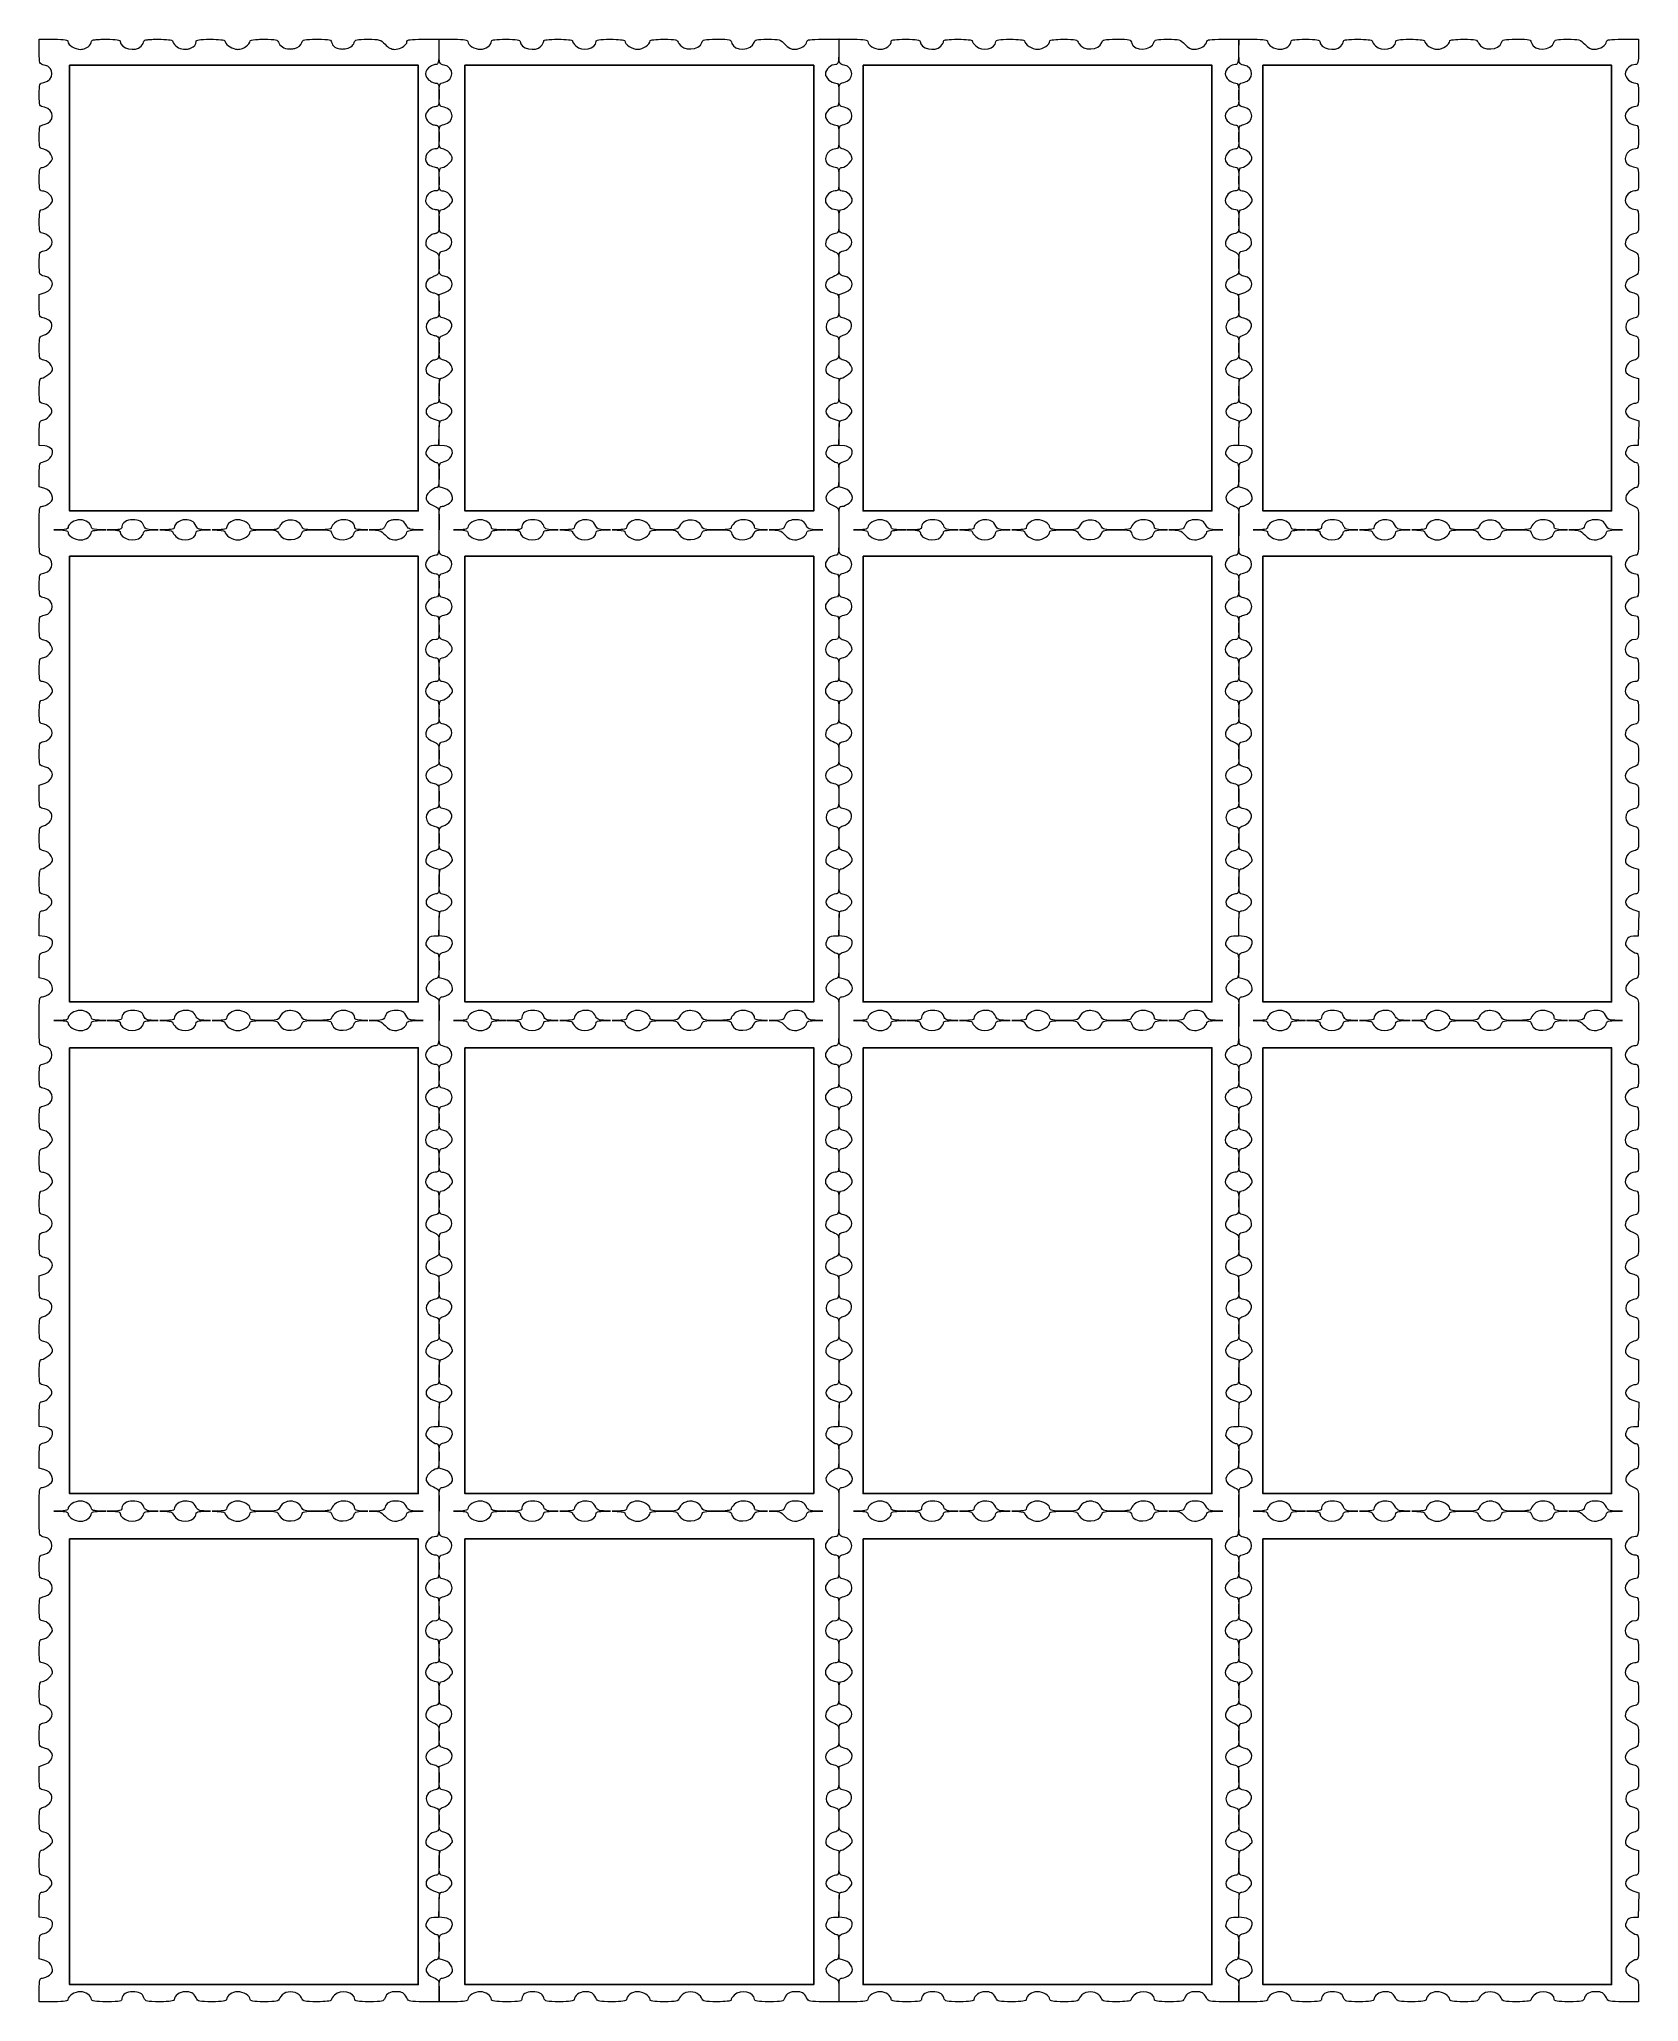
# Model space of a CAD drawing. Header units: centimetres. Extents: x -5.6 to 5.6, y -6.9 to 6.9.
import ezdxf

# ---------------------------------------------------------------- set-up
doc = ezdxf.new("R2010")
doc.units = ezdxf.units.CM
doc.header["$MEASUREMENT"] = 0
doc.layers.add('Layer 1', color=7, linetype='Continuous')

msp = doc.modelspace()

# ---------------------------------------------------------------- linework, layer by layer
at = {"layer": 'Layer 1', "color": 56, "lineweight": 13}
for points, knots in [([(-5.63978, 6.92266), (-5.63978, 6.92266), (-5.63978, 6.83502), (-5.63978, 6.83502), (-5.63978, 6.83502), (-5.63978, 6.74742), (-5.63921, 6.74776), (-5.60423, 6.74076), (-5.60423, 6.74076), (-5.53085, 6.72608), (-5.5329, 6.63233), (-5.60671, 6.61756), (-5.60671, 6.61756), (-5.63918, 6.61107), (-5.63978, 6.60914), (-5.63978, 6.53074), (-5.63978, 6.53074), (-5.63978, 6.45098), (-5.63898, 6.45021), (-5.6034, 6.4431), (-5.6034, 6.4431), (-5.52982, 6.42838), (-5.53046, 6.33548), (-5.60423, 6.32073), (-5.60423, 6.32073), (-5.63886, 6.3138), (-5.63978, 6.31245), (-5.63978, 6.23309), (-5.63978, 6.23309), (-5.63978, 6.1547), (-5.63918, 6.15277), (-5.60671, 6.14627), (-5.60671, 6.14627), (-5.5876, 6.14245), (-5.5665, 6.12663), (-5.5571, 6.10906), (-5.5571, 6.10906), (-5.54225, 6.08131), (-5.54252, 6.07566), (-5.56785, 6.0487), (-5.56785, 6.0487), (-5.58319, 6.03237), (-5.60552, 6.01893), (-5.61746, 6.01893), (-5.61746, 6.01893), (-5.6364, 6.01893), (-5.63978, 6.00817), (-5.63978, 5.93625), (-5.63978, 5.93625), (-5.63978, 5.85536), (-5.63925, 5.85395), (-5.60753, 5.85026), (-5.60753, 5.85026), (-5.58718, 5.84789), (-5.56837, 5.83489), (-5.55709, 5.81471), (-5.55709, 5.81471), (-5.54031, 5.78468), (-5.54112, 5.78032), (-5.56784, 5.75187), (-5.56784, 5.75187), (-5.57961, 5.73934), (-5.59539, 5.72839), (-5.60753, 5.72376), (-5.60753, 5.72376), (-5.61157, 5.72222), (-5.61447, 5.72128), (-5.61745, 5.72128), (-5.61745, 5.72128), (-5.63637, 5.72128), (-5.63977, 5.7115), (-5.63977, 5.64025), (-5.63977, 5.64025), (-5.63977, 5.56059), (-5.63856, 5.55831), (-5.6067, 5.55178), (-5.6067, 5.55178), (-5.58871, 5.54809), (-5.56672, 5.5331), (-5.55792, 5.51871), (-5.55792, 5.51871), (-5.53626, 5.48328), (-5.55986, 5.44035), (-5.60588, 5.43024), (-5.60588, 5.43024), (-5.63922, 5.42292), (-5.63978, 5.42078), (-5.63978, 5.34094), (-5.63978, 5.34094), (-5.63978, 5.26015), (-5.63893, 5.25945), (-5.6034, 5.25164), (-5.6034, 5.25164), (-5.53139, 5.23582), (-5.5283, 5.16207), (-5.59844, 5.13671), (-5.59844, 5.13671), (-5.59844, 5.13671), (-5.63978, 5.12183), (-5.63978, 5.12183), (-5.63978, 5.12183), (-5.63978, 5.12183), (-5.63978, 5.04245), (-5.63978, 5.04245), (-5.63978, 5.04245), (-5.63978, 4.96326), (-5.63885, 4.96177), (-5.6034, 4.95398), (-5.6034, 4.95398), (-5.55441, 4.94322), (-5.53659, 4.90807), (-5.56123, 4.87047), (-5.56123, 4.87047), (-5.57159, 4.85466), (-5.59374, 4.83817), (-5.61001, 4.83409), (-5.61001, 4.83409), (-5.63788, 4.82709), (-5.63978, 4.82227), (-5.63978, 4.74645), (-5.63978, 4.74645), (-5.63978, 4.66784), (-5.63919, 4.66613), (-5.60671, 4.65963), (-5.60671, 4.65963), (-5.58715, 4.65572), (-5.56628, 4.63947), (-5.55627, 4.62077), (-5.55627, 4.62077), (-5.54029, 4.5909), (-5.54089, 4.58715), (-5.57198, 4.56041), (-5.57198, 4.56041), (-5.59018, 4.54475), (-5.61297, 4.5323), (-5.62242, 4.5323), (-5.62242, 4.5323), (-5.63584, 4.5323), (-5.63978, 4.5132), (-5.63978, 4.44466), (-5.63978, 4.44466), (-5.63978, 4.35706), (-5.63921, 4.35657), (-5.60423, 4.34958), (-5.60423, 4.34958), (-5.58496, 4.34573), (-5.56373, 4.33127), (-5.55627, 4.31733), (-5.55627, 4.31733), (-5.54495, 4.29619), (-5.54707, 4.28746), (-5.5695, 4.26359), (-5.5695, 4.26359), (-5.58429, 4.24785), (-5.60551, 4.23465), (-5.61746, 4.23465), (-5.61746, 4.23465), (-5.63654, 4.23465), (-5.63978, 4.22389), (-5.63978, 4.14618), (-5.63978, 4.14618), (-5.63978, 4.14618), (-5.63978, 4.05771), (-5.63978, 4.05771), (-5.63978, 4.05771), (-5.63978, 4.05771), (-5.60175, 4.0544), (-5.60175, 4.0544), (-5.60175, 4.0544), (-5.58115, 4.05235), (-5.55904, 4.04145), (-5.55214, 4.03042), (-5.55214, 4.03042), (-5.5338, 4.00111), (-5.56397, 3.95198), (-5.60588, 3.94278), (-5.60588, 3.94278), (-5.63943, 3.93541), (-5.63978, 3.93406), (-5.63978, 3.84935), (-5.63978, 3.84935), (-5.63978, 3.84935), (-5.63978, 3.76419), (-5.63978, 3.76419), (-5.63978, 3.76419), (-5.63978, 3.76419), (-5.60092, 3.75261), (-5.60092, 3.75261), (-5.60092, 3.75261), (-5.57443, 3.74479), (-5.55858, 3.73048), (-5.55048, 3.70713), (-5.55048, 3.70713), (-5.54037, 3.67799), (-5.54312, 3.67025), (-5.56702, 3.65091), (-5.56702, 3.65091), (-5.5785, 3.64161), (-5.59358, 3.63367), (-5.60588, 3.63024), (-5.60588, 3.63024), (-5.60998, 3.62909), (-5.61437, 3.62776), (-5.61746, 3.62776), (-5.61746, 3.62776), (-5.63735, 3.62776), (-5.63978, 3.61879), (-5.63978, 3.54508), (-5.63978, 3.54508), (-5.63978, 3.54508), (-5.63978, 3.46157), (-5.63978, 3.46157), (-5.63978, 3.46157), (-5.63978, 3.46157), (-5.63978, 3.37393), (-5.63978, 3.37393), (-5.63978, 3.37393), (-5.63978, 3.28633), (-5.63921, 3.28584), (-5.60423, 3.27885), (-5.60423, 3.27885), (-5.53085, 3.26417), (-5.5329, 3.17042), (-5.60671, 3.15565), (-5.60671, 3.15565), (-5.63918, 3.14916), (-5.63978, 3.14723), (-5.63978, 3.06883), (-5.63978, 3.06883), (-5.63978, 2.98907), (-5.63898, 2.98913), (-5.6034, 2.98201), (-5.6034, 2.98201), (-5.52982, 2.96729), (-5.53046, 2.87357), (-5.60423, 2.85881), (-5.60423, 2.85881), (-5.63886, 2.85188), (-5.63978, 2.85136), (-5.63978, 2.77199), (-5.63978, 2.77199), (-5.63978, 2.6936), (-5.63918, 2.69084), (-5.60671, 2.68435), (-5.60671, 2.68435), (-5.5876, 2.68053), (-5.5665, 2.66471), (-5.5571, 2.64714), (-5.5571, 2.64714), (-5.54225, 2.61939), (-5.54252, 2.61457), (-5.56785, 2.58761), (-5.56785, 2.58761), (-5.58319, 2.57128), (-5.60552, 2.55784), (-5.61746, 2.55784), (-5.61746, 2.55784), (-5.6364, 2.55784), (-5.63978, 2.54708), (-5.63978, 2.47516), (-5.63978, 2.47516), (-5.63978, 2.39427), (-5.63925, 2.39286), (-5.60753, 2.38917), (-5.60753, 2.38917), (-5.58718, 2.3868), (-5.56837, 2.37297), (-5.55709, 2.35279), (-5.55709, 2.35279), (-5.54031, 2.32276), (-5.54112, 2.31922), (-5.56784, 2.29078), (-5.56784, 2.29078), (-5.58354, 2.27407), (-5.60551, 2.26019), (-5.61745, 2.26019), (-5.61745, 2.26019), (-5.63637, 2.26019), (-5.63977, 2.24958), (-5.63977, 2.17833), (-5.63977, 2.17833), (-5.63977, 2.09867), (-5.63856, 2.09639), (-5.6067, 2.08986), (-5.6067, 2.08986), (-5.58871, 2.08617), (-5.56672, 2.07118), (-5.55792, 2.05679), (-5.55792, 2.05679), (-5.53626, 2.02136), (-5.55986, 1.97843), (-5.60588, 1.96832), (-5.60588, 1.96832), (-5.63922, 1.961), (-5.63978, 1.95969), (-5.63978, 1.87985), (-5.63978, 1.87985), (-5.63978, 1.79906), (-5.63893, 1.79836), (-5.6034, 1.79055), (-5.6034, 1.79055), (-5.53139, 1.77473), (-5.5283, 1.70098), (-5.59844, 1.67562), (-5.59844, 1.67562), (-5.59844, 1.67562), (-5.63978, 1.66074), (-5.63978, 1.66074), (-5.63978, 1.66074), (-5.63978, 1.66074), (-5.63978, 1.58054), (-5.63978, 1.58054), (-5.63978, 1.58054), (-5.63978, 1.50135), (-5.63885, 1.50068), (-5.6034, 1.4929), (-5.6034, 1.4929), (-5.55441, 1.48214), (-5.53659, 1.44699), (-5.56123, 1.40939), (-5.56123, 1.40939), (-5.57159, 1.39358), (-5.59374, 1.37709), (-5.61001, 1.37301), (-5.61001, 1.37301), (-5.63788, 1.36601), (-5.63978, 1.36119), (-5.63978, 1.28537), (-5.63978, 1.28537), (-5.63978, 1.20676), (-5.63919, 1.20422), (-5.60671, 1.19773), (-5.60671, 1.19773), (-5.58715, 1.19382), (-5.56628, 1.1784), (-5.55627, 1.1597), (-5.55627, 1.1597), (-5.54029, 1.12983), (-5.54089, 1.12608), (-5.57198, 1.09934), (-5.57198, 1.09934), (-5.59018, 1.08368), (-5.61297, 1.0704), (-5.62242, 1.0704), (-5.62242, 1.0704), (-5.63584, 1.0704), (-5.63978, 1.0513), (-5.63978, 0.98276), (-5.63978, 0.98276), (-5.63978, 0.89516), (-5.63921, 0.8955), (-5.60423, 0.8885), (-5.60423, 0.8885), (-5.58496, 0.88465), (-5.56373, 0.87019), (-5.55627, 0.85625), (-5.55627, 0.85625), (-5.54495, 0.83511), (-5.54707, 0.82556), (-5.5695, 0.80168), (-5.5695, 0.80168), (-5.58429, 0.78594), (-5.60551, 0.77357), (-5.61746, 0.77357), (-5.61746, 0.77357), (-5.63654, 0.77357), (-5.63978, 0.76281), (-5.63978, 0.6851), (-5.63978, 0.6851), (-5.63978, 0.6851), (-5.63978, 0.59663), (-5.63978, 0.59663), (-5.63978, 0.59663), (-5.63978, 0.59663), (-5.60175, 0.5925), (-5.60175, 0.5925), (-5.60175, 0.5925), (-5.58115, 0.59045), (-5.55904, 0.57955), (-5.55214, 0.56852), (-5.55214, 0.56852), (-5.5338, 0.53921), (-5.56397, 0.49091), (-5.60588, 0.4817), (-5.60588, 0.4817), (-5.63943, 0.47433), (-5.63978, 0.47298), (-5.63978, 0.38827), (-5.63978, 0.38827), (-5.63978, 0.38827), (-5.63978, 0.30228), (-5.63978, 0.30228), (-5.63978, 0.30228), (-5.63978, 0.30228), (-5.60092, 0.2907), (-5.60092, 0.2907), (-5.60092, 0.2907), (-5.57443, 0.28288), (-5.55858, 0.26939), (-5.55048, 0.24605), (-5.55048, 0.24605), (-5.54037, 0.21691), (-5.54312, 0.20835), (-5.56702, 0.189), (-5.56702, 0.189), (-5.58233, 0.1766), (-5.6051, 0.16668), (-5.61746, 0.16668), (-5.61746, 0.16668), (-5.63735, 0.16668), (-5.63978, 0.15688), (-5.63978, 0.08317), (-5.63978, 0.08317), (-5.63978, 0.08317), (-5.63978, 0.00049), (-5.63978, 0.00049), (-5.63978, 0.00049), (-5.63978, 0.00049), (-5.63978, -0.08798), (-5.63978, -0.08798), (-5.63978, -0.08798), (-5.63978, -0.17558), (-5.63921, -0.17524), (-5.60423, -0.18224), (-5.60423, -0.18224), (-5.53085, -0.19692), (-5.5329, -0.29067), (-5.60671, -0.30544), (-5.60671, -0.30544), (-5.63918, -0.31193), (-5.63978, -0.31386), (-5.63978, -0.39226), (-5.63978, -0.39226), (-5.63978, -0.47202), (-5.63898, -0.47279), (-5.6034, -0.4799), (-5.6034, -0.4799), (-5.52982, -0.49462), (-5.53046, -0.58752), (-5.60423, -0.60227), (-5.60423, -0.60227), (-5.63886, -0.6092), (-5.63978, -0.61055), (-5.63978, -0.68991), (-5.63978, -0.68991), (-5.63978, -0.7683), (-5.63918, -0.77023), (-5.60671, -0.77673), (-5.60671, -0.77673), (-5.5876, -0.78055), (-5.5665, -0.79637), (-5.5571, -0.81394), (-5.5571, -0.81394), (-5.54225, -0.84169), (-5.54252, -0.84734), (-5.56785, -0.8743), (-5.56785, -0.8743), (-5.58319, -0.89063), (-5.60552, -0.90407), (-5.61746, -0.90407), (-5.61746, -0.90407), (-5.6364, -0.90407), (-5.63978, -0.91483), (-5.63978, -0.98675), (-5.63978, -0.98675), (-5.63978, -1.06764), (-5.63925, -1.06905), (-5.60753, -1.07274), (-5.60753, -1.07274), (-5.58718, -1.07511), (-5.56837, -1.08811), (-5.55709, -1.10829), (-5.55709, -1.10829), (-5.54031, -1.13832), (-5.54112, -1.14268), (-5.56784, -1.17113), (-5.56784, -1.17113), (-5.58354, -1.18784), (-5.60551, -1.2009), (-5.61745, -1.2009), (-5.61745, -1.2009), (-5.63637, -1.2009), (-5.63977, -1.21151), (-5.63977, -1.28276), (-5.63977, -1.28276), (-5.63977, -1.36242), (-5.63856, -1.3647), (-5.6067, -1.37123), (-5.6067, -1.37123), (-5.58871, -1.37492), (-5.56672, -1.38991), (-5.55792, -1.4043), (-5.55792, -1.4043), (-5.53626, -1.43973), (-5.55986, -1.48266), (-5.60588, -1.49277), (-5.60588, -1.49277), (-5.63922, -1.50009), (-5.63978, -1.50223), (-5.63978, -1.58207), (-5.63978, -1.58207), (-5.63978, -1.66286), (-5.63893, -1.66356), (-5.6034, -1.67137), (-5.6034, -1.67137), (-5.53139, -1.68719), (-5.5283, -1.76094), (-5.59844, -1.7863), (-5.59844, -1.7863), (-5.59844, -1.7863), (-5.63978, -1.80118), (-5.63978, -1.80118), (-5.63978, -1.80118), (-5.63978, -1.80118), (-5.63978, -1.88056), (-5.63978, -1.88056), (-5.63978, -1.88056), (-5.63978, -1.95975), (-5.63885, -1.96042), (-5.6034, -1.9682), (-5.6034, -1.9682), (-5.55441, -1.97896), (-5.53659, -2.01493), (-5.56123, -2.05254), (-5.56123, -2.05254), (-5.57159, -2.06835), (-5.59374, -2.08484), (-5.61001, -2.08892), (-5.61001, -2.08892), (-5.63788, -2.09592), (-5.63978, -2.10074), (-5.63978, -2.17656), (-5.63978, -2.17656), (-5.63978, -2.25517), (-5.63919, -2.25688), (-5.60671, -2.26338), (-5.60671, -2.26338), (-5.58715, -2.26729), (-5.56628, -2.28354), (-5.55627, -2.30224), (-5.55627, -2.30224), (-5.54029, -2.33211), (-5.54089, -2.33586), (-5.57198, -2.3626), (-5.57198, -2.3626), (-5.59018, -2.37826), (-5.61297, -2.39071), (-5.62242, -2.39071), (-5.62242, -2.39071), (-5.63584, -2.39071), (-5.63978, -2.40981), (-5.63978, -2.47835), (-5.63978, -2.47835), (-5.63978, -2.56595), (-5.63921, -2.56644), (-5.60423, -2.57343), (-5.60423, -2.57343), (-5.58496, -2.57728), (-5.56373, -2.59174), (-5.55627, -2.60568), (-5.55627, -2.60568), (-5.54495, -2.62682), (-5.54707, -2.63555), (-5.5695, -2.65942), (-5.5695, -2.65942), (-5.58429, -2.67516), (-5.60551, -2.68836), (-5.61746, -2.68836), (-5.61746, -2.68836), (-5.63654, -2.68836), (-5.63978, -2.69912), (-5.63978, -2.77683), (-5.63978, -2.77683), (-5.63978, -2.77683), (-5.63978, -2.8653), (-5.63978, -2.8653), (-5.63978, -2.8653), (-5.63978, -2.8653), (-5.60175, -2.86861), (-5.60175, -2.86861), (-5.60175, -2.86861), (-5.58115, -2.87066), (-5.55904, -2.88156), (-5.55214, -2.89259), (-5.55214, -2.89259), (-5.5338, -2.9219), (-5.56397, -2.97103), (-5.60588, -2.98023), (-5.60588, -2.98023), (-5.63943, -2.9876), (-5.63978, -2.98812), (-5.63978, -3.07283), (-5.63978, -3.07283), (-5.63978, -3.07283), (-5.63978, -3.15882), (-5.63978, -3.15882), (-5.63978, -3.15882), (-5.63978, -3.15882), (-5.60092, -3.1704), (-5.60092, -3.1704), (-5.60092, -3.1704), (-5.57443, -3.17822), (-5.55858, -3.19253), (-5.55048, -3.21588), (-5.55048, -3.21588), (-5.54037, -3.24502), (-5.54312, -3.25276), (-5.56702, -3.2721), (-5.56702, -3.2721), (-5.58233, -3.2845), (-5.6051, -3.29442), (-5.61746, -3.29442), (-5.61746, -3.29442), (-5.63735, -3.29442), (-5.63978, -3.30422), (-5.63978, -3.37793), (-5.63978, -3.37793), (-5.63978, -3.37793), (-5.63978, -3.46144), (-5.63978, -3.46144), (-5.63978, -3.46144), (-5.63978, -3.46144), (-5.63978, -3.54908), (-5.63978, -3.54908), (-5.63978, -3.54908), (-5.63978, -3.63668), (-5.63921, -3.63717), (-5.60423, -3.64416), (-5.60423, -3.64416), (-5.53085, -3.65884), (-5.5329, -3.75177), (-5.60671, -3.76653), (-5.60671, -3.76653), (-5.63918, -3.77302), (-5.63978, -3.77578), (-5.63978, -3.85417), (-5.63978, -3.85417), (-5.63978, -3.93393), (-5.63898, -3.93387), (-5.6034, -3.94099), (-5.6034, -3.94099), (-5.52982, -3.95571), (-5.53046, -4.04943), (-5.60423, -4.06419), (-5.60423, -4.06419), (-5.63886, -4.07112), (-5.63978, -4.07164), (-5.63978, -4.15101), (-5.63978, -4.15101), (-5.63978, -4.2294), (-5.63918, -4.23133), (-5.60671, -4.23783), (-5.60671, -4.23783), (-5.5876, -4.24165), (-5.5665, -4.25747), (-5.5571, -4.27504), (-5.5571, -4.27504), (-5.54225, -4.30279), (-5.54252, -4.30844), (-5.56785, -4.3354), (-5.56785, -4.3354), (-5.58319, -4.35173), (-5.60552, -4.36517), (-5.61746, -4.36517), (-5.61746, -4.36517), (-5.6364, -4.36517), (-5.63978, -4.37593), (-5.63978, -4.44785), (-5.63978, -4.44785), (-5.63978, -4.52874), (-5.63925, -4.53015), (-5.60753, -4.53384), (-5.60753, -4.53384), (-5.58718, -4.53621), (-5.56837, -4.55004), (-5.55709, -4.57022), (-5.55709, -4.57022), (-5.54031, -4.60025), (-5.54112, -4.60379), (-5.56784, -4.63223), (-5.56784, -4.63223), (-5.58354, -4.64894), (-5.60551, -4.66282), (-5.61745, -4.66282), (-5.61745, -4.66282), (-5.63637, -4.66282), (-5.63977, -4.67343), (-5.63977, -4.74468), (-5.63977, -4.74468), (-5.63977, -4.82434), (-5.63856, -4.82662), (-5.6067, -4.83315), (-5.6067, -4.83315), (-5.58871, -4.83684), (-5.56672, -4.85183), (-5.55792, -4.86622), (-5.55792, -4.86622), (-5.53626, -4.90165), (-5.55986, -4.94458), (-5.60588, -4.95469), (-5.60588, -4.95469), (-5.63922, -4.96201), (-5.63978, -4.96332), (-5.63978, -5.04316), (-5.63978, -5.04316), (-5.63978, -5.12395), (-5.63893, -5.12465), (-5.6034, -5.13246), (-5.6034, -5.13246), (-5.53139, -5.14828), (-5.5283, -5.22203), (-5.59844, -5.24739), (-5.59844, -5.24739), (-5.59844, -5.24739), (-5.63978, -5.26227), (-5.63978, -5.26227), (-5.63978, -5.26227), (-5.63978, -5.26227), (-5.63978, -5.34247), (-5.63978, -5.34247), (-5.63978, -5.34247), (-5.63978, -5.42166), (-5.63885, -5.42233), (-5.6034, -5.43011), (-5.6034, -5.43011), (-5.55441, -5.44087), (-5.53659, -5.47602), (-5.56123, -5.51362), (-5.56123, -5.51362), (-5.57159, -5.52943), (-5.59374, -5.54592), (-5.61001, -5.55), (-5.61001, -5.55), (-5.63788, -5.557), (-5.63978, -5.56182), (-5.63978, -5.63764), (-5.63978, -5.63764), (-5.63978, -5.71625), (-5.63919, -5.71879), (-5.60671, -5.72528), (-5.60671, -5.72528), (-5.58715, -5.72919), (-5.56628, -5.74461), (-5.55627, -5.76331), (-5.55627, -5.76331), (-5.54029, -5.79318), (-5.54089, -5.79693), (-5.57198, -5.82367), (-5.57198, -5.82367), (-5.59018, -5.83933), (-5.61297, -5.85261), (-5.62242, -5.85261), (-5.62242, -5.85261), (-5.63584, -5.85261), (-5.63978, -5.87171), (-5.63978, -5.94025), (-5.63978, -5.94025), (-5.63978, -6.02785), (-5.63921, -6.02751), (-5.60423, -6.03451), (-5.60423, -6.03451), (-5.58496, -6.03836), (-5.56373, -6.05282), (-5.55627, -6.06676), (-5.55627, -6.06676), (-5.54495, -6.0879), (-5.54707, -6.09745), (-5.5695, -6.12133), (-5.5695, -6.12133), (-5.58429, -6.13707), (-5.60551, -6.14944), (-5.61746, -6.14944), (-5.61746, -6.14944), (-5.63654, -6.14944), (-5.63978, -6.1602), (-5.63978, -6.23791), (-5.63978, -6.23791), (-5.63978, -6.23791), (-5.63978, -6.32638), (-5.63978, -6.32638), (-5.63978, -6.32638), (-5.63978, -6.32638), (-5.60175, -6.33051), (-5.60175, -6.33051), (-5.60175, -6.33051), (-5.58115, -6.33256), (-5.55904, -6.34264), (-5.55214, -6.35366), (-5.55214, -6.35366), (-5.5338, -6.38297), (-5.56397, -6.4321), (-5.60588, -6.4413), (-5.60588, -6.4413), (-5.63943, -6.44867), (-5.63978, -6.45002), (-5.63978, -6.53473), (-5.63978, -6.53473), (-5.63978, -6.53473), (-5.63978, -6.62072), (-5.63978, -6.62072), (-5.63978, -6.62072), (-5.63978, -6.62072), (-5.60092, -6.63147), (-5.60092, -6.63147), (-5.60092, -6.63147), (-5.57443, -6.63929), (-5.55858, -6.6536), (-5.55048, -6.67695), (-5.55048, -6.67695), (-5.54037, -6.70609), (-5.54312, -6.71465), (-5.56702, -6.734), (-5.56702, -6.734), (-5.58233, -6.7464), (-5.6051, -6.75632), (-5.61746, -6.75632), (-5.61746, -6.75632), (-5.63735, -6.75632), (-5.63978, -6.76612), (-5.63978, -6.83983), (-5.63978, -6.83983), (-5.63978, -6.83983), (-5.63978, -6.92251), (-5.63978, -6.92251), (-5.63978, -6.92251), (-5.63978, -6.92251), (-5.53808, -6.92251), (-5.53808, -6.92251), (-5.53808, -6.92251), (-5.4579, -6.92251), (-5.43721, -6.91959), (-5.43721, -6.90597), (-5.43721, -6.90597), (-5.43721, -6.88098), (-5.39012, -6.8514), (-5.34957, -6.8514), (-5.34957, -6.8514), (-5.31214, -6.8514), (-5.27102, -6.88042), (-5.27102, -6.9068), (-5.27102, -6.9068), (-5.27102, -6.91902), (-5.24528, -6.92251), (-5.16353, -6.92251), (-5.16353, -6.92251), (-5.06504, -6.92251), (-5.05687, -6.92086), (-5.05687, -6.89936), (-5.05687, -6.89936), (-5.05687, -6.87234), (-5.02334, -6.8514), (-4.9808, -6.8514), (-4.9808, -6.8514), (-4.93566, -6.8514), (-4.91316, -6.86352), (-4.90142, -6.89439), (-4.90142, -6.89439), (-4.89134, -6.92091), (-4.88463, -6.9225), (-4.78897, -6.9225), (-4.78897, -6.9225), (-4.71941, -6.9225), (-4.6881, -6.918), (-4.6881, -6.90844), (-4.6881, -6.90844), (-4.6881, -6.88093), (-4.6484, -6.85121), (-4.61203, -6.85139), (-4.61203, -6.85139), (-4.56835, -6.8516), (-4.55318, -6.86021), (-4.53431, -6.89604), (-4.53431, -6.89604), (-4.52139, -6.92058), (-4.51252, -6.9225), (-4.42021, -6.9225), (-4.42021, -6.9225), (-4.3512, -6.9225), (-4.31934, -6.91799), (-4.31934, -6.90844), (-4.31934, -6.90844), (-4.31934, -6.88092), (-4.27911, -6.85139), (-4.24245, -6.85139), (-4.24245, -6.85139), (-4.20013, -6.85139), (-4.15233, -6.88048), (-4.15233, -6.90596), (-4.15233, -6.90596), (-4.15233, -6.91954), (-4.13248, -6.9225), (-4.05476, -6.9225), (-4.05476, -6.9225), (-3.96445, -6.9225), (-3.95475, -6.92048), (-3.94397, -6.89604), (-3.94397, -6.89604), (-3.93751, -6.88141), (-3.91814, -6.86427), (-3.90015, -6.85801), (-3.90015, -6.85801), (-3.85755, -6.84318), (-3.80558, -6.86117), (-3.79018, -6.89604), (-3.79018, -6.89604), (-3.77939, -6.92048), (-3.77052, -6.9225), (-3.68021, -6.9225), (-3.68021, -6.9225), (-3.62262, -6.9225), (-3.58182, -6.91789), (-3.58182, -6.91092), (-3.58182, -6.91092), (-3.58182, -6.90438), (-3.57093, -6.88845), (-3.55784, -6.87537), (-3.55784, -6.87537), (-3.51432, -6.83185), (-3.4148, -6.85312), (-3.4148, -6.90596), (-3.4148, -6.90596), (-3.4148, -6.91936), (-3.39388, -6.9225), (-3.31393, -6.9225), (-3.31393, -6.9225), (-3.21827, -6.9225), (-3.21157, -6.92091), (-3.20148, -6.89439), (-3.20148, -6.89439), (-3.18956, -6.86303), (-3.1668, -6.85112), (-3.11962, -6.8514), (-3.11962, -6.8514), (-3.08103, -6.85161), (-3.06608, -6.86111), (-3.04769, -6.89605), (-3.04769, -6.89605), (-3.03467, -6.92077), (-3.02545, -6.92251), (-2.92697, -6.92251), (-2.92697, -6.92251), (-2.92697, -6.92251), (-2.82031, -6.92251), (-2.82031, -6.92251), (-2.82031, -6.92251), (-2.82031, -6.92251), (-2.82031, -6.84562), (-2.82031, -6.84562), (-2.82031, -6.84562), (-2.82031, -6.7691), (-2.82067, -6.76814), (-2.86082, -6.75136), (-2.86082, -6.75136), (-2.91752, -6.72767), (-2.92769, -6.68844), (-2.88645, -6.65297), (-2.88645, -6.65297), (-2.86889, -6.63787), (-2.84712, -6.62568), (-2.83767, -6.62568), (-2.83767, -6.62568), (-2.82422, -6.62568), (-2.82031, -6.60622), (-2.82031, -6.53638), (-2.82031, -6.53638), (-2.82031, -6.46654), (-2.82422, -6.44708), (-2.83767, -6.44708), (-2.83767, -6.44708), (-2.84712, -6.44708), (-2.86999, -6.43455), (-2.88811, -6.41897), (-2.88811, -6.41897), (-2.91772, -6.3935), (-2.91905, -6.38742), (-2.9063, -6.35944), (-2.9063, -6.35944), (-2.89577, -6.33633), (-2.88382, -6.32802), (-2.85834, -6.32802), (-2.85834, -6.32802), (-2.85834, -6.32802), (-2.82361, -6.32802), (-2.82361, -6.32802), (-2.82361, -6.32802), (-2.82361, -6.32802), (-2.82196, -6.2412), (-2.82196, -6.2412), (-2.82196, -6.2412), (-2.82196, -6.2412), (-2.81948, -6.15438), (-2.81948, -6.15438), (-2.81948, -6.15438), (-2.81948, -6.15438), (-2.86082, -6.1395), (-2.86082, -6.1395), (-2.86082, -6.1395), (-2.91454, -6.12008), (-2.92865, -6.08134), (-2.89224, -6.05186), (-2.89224, -6.05186), (-2.8776, -6.04), (-2.85499, -6.03036), (-2.84263, -6.03036), (-2.84263, -6.03036), (-2.82263, -6.03036), (-2.82031, -6.0214), (-2.82031, -5.94354), (-2.82031, -5.94354), (-2.82031, -5.94354), (-2.82031, -5.8559), (-2.82031, -5.8559), (-2.82031, -5.8559), (-2.82031, -5.8559), (-2.85752, -5.84515), (-2.85752, -5.84515), (-2.85752, -5.84515), (-2.8781, -5.83925), (-2.90103, -5.82553), (-2.90796, -5.81456), (-2.90796, -5.81456), (-2.92649, -5.78519), (-2.89478, -5.73354), (-2.85339, -5.72526), (-2.85339, -5.72526), (-2.82092, -5.71877), (-2.82032, -5.71684), (-2.82032, -5.63844), (-2.82032, -5.63844), (-2.82032, -5.55907), (-2.82124, -5.55772), (-2.85587, -5.5508), (-2.85587, -5.5508), (-2.92941, -5.53609), (-2.92988, -5.44616), (-2.8567, -5.43008), (-2.8567, -5.43008), (-2.82037, -5.4221), (-2.82032, -5.42191), (-2.82032, -5.34078), (-2.82032, -5.34078), (-2.82032, -5.26046), (-2.82063, -5.25904), (-2.85505, -5.25148), (-2.85505, -5.25148), (-2.93057, -5.23489), (-2.93466, -5.16295), (-2.86166, -5.13655), (-2.86166, -5.13655), (-2.82014, -5.12153), (-2.82032, -5.12189), (-2.82032, -5.04725), (-2.82032, -5.04725), (-2.82032, -4.97299), (-2.82097, -4.97199), (-2.86249, -4.95465), (-2.86249, -4.95465), (-2.88548, -4.94504), (-2.90723, -4.9288), (-2.91127, -4.91827), (-2.91127, -4.91827), (-2.92365, -4.88601), (-2.89596, -4.84421), (-2.8567, -4.83559), (-2.8567, -4.83559), (-2.82032, -4.8276), (-2.82032, -4.82682), (-2.82032, -4.74464), (-2.82032, -4.74464), (-2.82032, -4.67369), (-2.82359, -4.66278), (-2.84182, -4.66278), (-2.84182, -4.66278), (-2.87485, -4.66278), (-2.91541, -4.62852), (-2.91541, -4.60077), (-2.91541, -4.60077), (-2.91541, -4.56634), (-2.88217, -4.53214), (-2.84844, -4.53214), (-2.84844, -4.53214), (-2.82183, -4.53214), (-2.82033, -4.52805), (-2.82033, -4.44863), (-2.82033, -4.44863), (-2.82033, -4.38374), (-2.82423, -4.36512), (-2.83769, -4.36512), (-2.83769, -4.36512), (-2.8472, -4.36512), (-2.86898, -4.35948), (-2.88565, -4.35189), (-2.88565, -4.35189), (-2.94405, -4.32528), (-2.91017, -4.23448), (-2.84183, -4.23448), (-2.84183, -4.23448), (-2.82358, -4.23448), (-2.82033, -4.22283), (-2.82033, -4.15097), (-2.82033, -4.15097), (-2.82033, -4.07911), (-2.82358, -4.06829), (-2.84183, -4.06829), (-2.84183, -4.06829), (-2.87641, -4.06829), (-2.91542, -4.03271), (-2.91542, -4.00214), (-2.91542, -4.00214), (-2.91542, -3.97157), (-2.87641, -3.93682), (-2.84183, -3.93682), (-2.84183, -3.93682), (-2.82358, -3.93682), (-2.82033, -3.926), (-2.82033, -3.85414), (-2.82033, -3.85414), (-2.82033, -3.78228), (-2.82358, -3.77063), (-2.84183, -3.77063), (-2.84183, -3.77063), (-2.87641, -3.77063), (-2.91542, -3.73588), (-2.91542, -3.70531), (-2.91542, -3.70531), (-2.91542, -3.67508), (-2.87645, -3.63999), (-2.84266, -3.63999), (-2.84266, -3.63999), (-2.82543, -3.63999), (-2.82239, -3.6266), (-2.82199, -3.55069), (-2.82199, -3.55069), (-2.82199, -3.55069), (-2.82116, -3.46139), (-2.82116, -3.46139), (-2.82116, -3.46139), (-2.82116, -3.46139), (-2.82033, -3.46139), (-2.82033, -3.46139), (-2.82033, -3.46139), (-2.82033, -3.46139), (-2.82033, -3.3845), (-2.82033, -3.3845), (-2.82033, -3.3845), (-2.82033, -3.30798), (-2.82069, -3.30702), (-2.86084, -3.29024), (-2.86084, -3.29024), (-2.91754, -3.26655), (-2.92771, -3.22649), (-2.88647, -3.19102), (-2.88647, -3.19102), (-2.86891, -3.17592), (-2.84714, -3.16373), (-2.83769, -3.16373), (-2.83769, -3.16373), (-2.82424, -3.16373), (-2.82033, -3.14427), (-2.82033, -3.07443), (-2.82033, -3.07443), (-2.82033, -3.00459), (-2.82424, -2.98513), (-2.83769, -2.98513), (-2.83769, -2.98513), (-2.84714, -2.98513), (-2.87001, -2.9726), (-2.88813, -2.95702), (-2.88813, -2.95702), (-2.91774, -2.93155), (-2.91907, -2.92547), (-2.90632, -2.89749), (-2.90632, -2.89749), (-2.89579, -2.87438), (-2.88384, -2.8669), (-2.85836, -2.8669), (-2.85836, -2.8669), (-2.85836, -2.8669), (-2.82363, -2.8669), (-2.82363, -2.8669), (-2.82363, -2.8669), (-2.82363, -2.8669), (-2.82198, -2.78008), (-2.82198, -2.78008), (-2.82198, -2.78008), (-2.82198, -2.78008), (-2.8195, -2.69326), (-2.8195, -2.69326), (-2.8195, -2.69326), (-2.8195, -2.69326), (-2.86084, -2.67838), (-2.86084, -2.67838), (-2.86084, -2.67838), (-2.91456, -2.65896), (-2.92867, -2.62022), (-2.89226, -2.59074), (-2.89226, -2.59074), (-2.87762, -2.57888), (-2.85501, -2.56924), (-2.84265, -2.56924), (-2.84265, -2.56924), (-2.82265, -2.56924), (-2.82033, -2.55945), (-2.82033, -2.4816), (-2.82033, -2.4816), (-2.82033, -2.4816), (-2.82033, -2.39396), (-2.82033, -2.39396), (-2.82033, -2.39396), (-2.82033, -2.39396), (-2.85754, -2.38321), (-2.85754, -2.38321), (-2.85754, -2.38321), (-2.87812, -2.37731), (-2.90105, -2.36359), (-2.90798, -2.35262), (-2.90798, -2.35262), (-2.92651, -2.32325), (-2.8948, -2.2716), (-2.85341, -2.26332), (-2.85341, -2.26332), (-2.82094, -2.25683), (-2.82034, -2.2549), (-2.82034, -2.1765), (-2.82034, -2.1765), (-2.82034, -2.09713), (-2.82126, -2.09661), (-2.85589, -2.08968), (-2.85589, -2.08968), (-2.92943, -2.07497), (-2.9299, -1.98504), (-2.85672, -1.96896), (-2.85672, -1.96896), (-2.82039, -1.96098), (-2.82034, -1.95996), (-2.82034, -1.87884), (-2.82034, -1.87884), (-2.82034, -1.79852), (-2.82065, -1.79793), (-2.85507, -1.79037), (-2.85507, -1.79037), (-2.93059, -1.77378), (-2.93468, -1.70184), (-2.86168, -1.67544), (-2.86168, -1.67544), (-2.82016, -1.66042), (-2.82034, -1.65996), (-2.82034, -1.58532), (-2.82034, -1.58532), (-2.82034, -1.51106), (-2.82099, -1.51089), (-2.86251, -1.49354), (-2.86251, -1.49354), (-2.8855, -1.48393), (-2.90725, -1.46686), (-2.91129, -1.45633), (-2.91129, -1.45633), (-2.92367, -1.42407), (-2.89598, -1.38227), (-2.85672, -1.37365), (-2.85672, -1.37365), (-2.82034, -1.36566), (-2.82034, -1.3657), (-2.82034, -1.28353), (-2.82034, -1.28353), (-2.82034, -1.21258), (-2.82361, -1.20085), (-2.84184, -1.20085), (-2.84184, -1.20085), (-2.87487, -1.20085), (-2.91543, -1.16659), (-2.91543, -1.13884), (-2.91543, -1.13884), (-2.91543, -1.10441), (-2.88219, -1.07021), (-2.84846, -1.07021), (-2.84846, -1.07021), (-2.82185, -1.07021), (-2.82035, -1.06612), (-2.82035, -0.9867), (-2.82035, -0.9867), (-2.82035, -0.92181), (-2.82425, -0.90402), (-2.83771, -0.90402), (-2.83771, -0.90402), (-2.84722, -0.90402), (-2.869, -0.89756), (-2.88567, -0.88996), (-2.88567, -0.88996), (-2.94407, -0.86335), (-2.91019, -0.77338), (-2.84185, -0.77338), (-2.84185, -0.77338), (-2.8236, -0.77338), (-2.82035, -0.76173), (-2.82035, -0.68987), (-2.82035, -0.68987), (-2.82035, -0.61801), (-2.8236, -0.60636), (-2.84185, -0.60636), (-2.84185, -0.60636), (-2.87643, -0.60636), (-2.91544, -0.57161), (-2.91544, -0.54104), (-2.91544, -0.54104), (-2.91544, -0.51047), (-2.87643, -0.47572), (-2.84185, -0.47572), (-2.84185, -0.47572), (-2.8236, -0.47572), (-2.82035, -0.46407), (-2.82035, -0.39221), (-2.82035, -0.39221), (-2.82035, -0.32035), (-2.8236, -0.3087), (-2.84185, -0.3087), (-2.84185, -0.3087), (-2.87643, -0.3087), (-2.91544, -0.27395), (-2.91544, -0.24338), (-2.91544, -0.24338), (-2.91544, -0.21315), (-2.87647, -0.17806), (-2.84268, -0.17806), (-2.84268, -0.17806), (-2.82545, -0.17806), (-2.82241, -0.16467), (-2.82201, -0.08876), (-2.82201, -0.08876), (-2.82201, -0.08876), (-2.82118, 0.00054), (-2.82118, 0.00054), (-2.82118, 0.00054), (-2.82118, 0.00054), (-2.82035, 0.00054), (-2.82035, 0.00054), (-2.82035, 0.00054), (-2.82035, 0.00054), (-2.82035, 0.07743), (-2.82035, 0.07743), (-2.82035, 0.07743), (-2.82035, 0.15395), (-2.82071, 0.15491), (-2.86086, 0.17169), (-2.86086, 0.17169), (-2.91756, 0.19538), (-2.92773, 0.23461), (-2.88649, 0.27008), (-2.88649, 0.27008), (-2.86893, 0.28518), (-2.84716, 0.29737), (-2.83771, 0.29737), (-2.83771, 0.29737), (-2.82426, 0.29737), (-2.82035, 0.31683), (-2.82035, 0.38667), (-2.82035, 0.38667), (-2.82035, 0.45651), (-2.82426, 0.47597), (-2.83771, 0.47597), (-2.83771, 0.47597), (-2.84716, 0.47597), (-2.87003, 0.4885), (-2.88815, 0.50408), (-2.88815, 0.50408), (-2.91776, 0.52955), (-2.91909, 0.53563), (-2.90634, 0.56361), (-2.90634, 0.56361), (-2.89581, 0.58672), (-2.88386, 0.59503), (-2.85838, 0.59503), (-2.85838, 0.59503), (-2.85838, 0.59503), (-2.82365, 0.59503), (-2.82365, 0.59503), (-2.82365, 0.59503), (-2.82365, 0.59503), (-2.822, 0.68185), (-2.822, 0.68185), (-2.822, 0.68185), (-2.822, 0.68185), (-2.81952, 0.76867), (-2.81952, 0.76867), (-2.81952, 0.76867), (-2.81952, 0.76867), (-2.86086, 0.78355), (-2.86086, 0.78355), (-2.86086, 0.78355), (-2.91458, 0.80297), (-2.92869, 0.84088), (-2.89228, 0.87037), (-2.89228, 0.87037), (-2.87764, 0.88223), (-2.85503, 0.89269), (-2.84267, 0.89269), (-2.84267, 0.89269), (-2.82267, 0.89269), (-2.82035, 0.90165), (-2.82035, 0.97951), (-2.82035, 0.97951), (-2.82035, 0.97951), (-2.82035, 1.06715), (-2.82035, 1.06715), (-2.82035, 1.06715), (-2.82035, 1.06715), (-2.85756, 1.0779), (-2.85756, 1.0779), (-2.85756, 1.0779), (-2.87814, 1.0838), (-2.90107, 1.09752), (-2.908, 1.10849), (-2.908, 1.10849), (-2.92653, 1.13786), (-2.89482, 1.18951), (-2.85343, 1.19779), (-2.85343, 1.19779), (-2.82096, 1.20428), (-2.82036, 1.20621), (-2.82036, 1.28461), (-2.82036, 1.28461), (-2.82036, 1.36398), (-2.82128, 1.36533), (-2.85591, 1.37225), (-2.85591, 1.37225), (-2.92945, 1.38696), (-2.92992, 1.47689), (-2.85674, 1.49297), (-2.85674, 1.49297), (-2.82041, 1.50095), (-2.82036, 1.50114), (-2.82036, 1.58227), (-2.82036, 1.58227), (-2.82036, 1.66259), (-2.82067, 1.66401), (-2.85509, 1.67157), (-2.85509, 1.67157), (-2.93061, 1.68816), (-2.9347, 1.7601), (-2.8617, 1.7865), (-2.8617, 1.7865), (-2.82018, 1.80152), (-2.82036, 1.80116), (-2.82036, 1.8758), (-2.82036, 1.8758), (-2.82036, 1.95006), (-2.82101, 1.95106), (-2.86253, 1.9684), (-2.86253, 1.9684), (-2.88552, 1.97801), (-2.90727, 1.99425), (-2.91131, 2.00478), (-2.91131, 2.00478), (-2.92369, 2.03704), (-2.896, 2.07884), (-2.85674, 2.08746), (-2.85674, 2.08746), (-2.82036, 2.09545), (-2.82036, 2.09541), (-2.82036, 2.17758), (-2.82036, 2.17758), (-2.82036, 2.24853), (-2.82363, 2.26026), (-2.84186, 2.26026), (-2.84186, 2.26026), (-2.87489, 2.26026), (-2.91545, 2.29452), (-2.91545, 2.32227), (-2.91545, 2.32227), (-2.91545, 2.3567), (-2.88221, 2.3909), (-2.84848, 2.3909), (-2.84848, 2.3909), (-2.82187, 2.3909), (-2.82037, 2.39499), (-2.82037, 2.47441), (-2.82037, 2.47441), (-2.82037, 2.5393), (-2.82427, 2.55792), (-2.83773, 2.55792), (-2.83773, 2.55792), (-2.84724, 2.55792), (-2.86902, 2.56356), (-2.88569, 2.57115), (-2.88569, 2.57115), (-2.94409, 2.59776), (-2.91021, 2.68856), (-2.84187, 2.68856), (-2.84187, 2.68856), (-2.82362, 2.68856), (-2.82037, 2.70021), (-2.82037, 2.77207), (-2.82037, 2.77207), (-2.82037, 2.84393), (-2.82362, 2.85475), (-2.84187, 2.85475), (-2.84187, 2.85475), (-2.87645, 2.85475), (-2.91546, 2.8895), (-2.91546, 2.92007), (-2.91546, 2.92007), (-2.91546, 2.95064), (-2.87645, 2.98622), (-2.84187, 2.98622), (-2.84187, 2.98622), (-2.82362, 2.98622), (-2.82037, 2.99704), (-2.82037, 3.0689), (-2.82037, 3.0689), (-2.82037, 3.14076), (-2.82362, 3.15241), (-2.84187, 3.15241), (-2.84187, 3.15241), (-2.87645, 3.15241), (-2.91546, 3.18716), (-2.91546, 3.21773), (-2.91546, 3.21773), (-2.91546, 3.24796), (-2.87649, 3.28305), (-2.8427, 3.28305), (-2.8427, 3.28305), (-2.82547, 3.28305), (-2.82243, 3.29644), (-2.82203, 3.37235), (-2.82203, 3.37235), (-2.82203, 3.37235), (-2.8212, 3.46165), (-2.8212, 3.46165), (-2.8212, 3.46165), (-2.8212, 3.46165), (-2.82037, 3.46165), (-2.82037, 3.46165), (-2.82037, 3.46165), (-2.82037, 3.46165), (-2.82037, 3.53854), (-2.82037, 3.53854), (-2.82037, 3.53854), (-2.82037, 3.61506), (-2.82073, 3.61602), (-2.86088, 3.6328), (-2.86088, 3.6328), (-2.91758, 3.65649), (-2.92775, 3.69572), (-2.88651, 3.73119), (-2.88651, 3.73119), (-2.86895, 3.74629), (-2.84718, 3.7593), (-2.83773, 3.7593), (-2.83773, 3.7593), (-2.82428, 3.7593), (-2.82037, 3.77876), (-2.82037, 3.8486), (-2.82037, 3.8486), (-2.82037, 3.90098), (-2.82274, 3.92421), (-2.82947, 3.93294), (-2.82947, 3.93294), (-2.83059, 3.93439), (-2.83139, 3.93558), (-2.83278, 3.93625), (-2.83278, 3.93625), (-2.83417, 3.93692), (-2.83606, 3.93708), (-2.83774, 3.93708), (-2.83774, 3.93708), (-2.8401, 3.93708), (-2.84311, 3.93812), (-2.84684, 3.93956), (-2.84684, 3.93956), (-2.85802, 3.94388), (-2.87459, 3.95433), (-2.88818, 3.96602), (-2.88818, 3.96602), (-2.91779, 3.99149), (-2.91912, 3.99757), (-2.90637, 4.02555), (-2.90637, 4.02555), (-2.89584, 4.04866), (-2.88389, 4.05614), (-2.85841, 4.05614), (-2.85841, 4.05614), (-2.85841, 4.05614), (-2.82368, 4.05614), (-2.82368, 4.05614), (-2.82368, 4.05614), (-2.82368, 4.05614), (-2.82203, 4.14296), (-2.82203, 4.14296), (-2.82203, 4.14296), (-2.82203, 4.14296), (-2.81955, 4.22978), (-2.81955, 4.22978), (-2.81955, 4.22978), (-2.81955, 4.22978), (-2.86089, 4.24466), (-2.86089, 4.24466), (-2.86089, 4.24466), (-2.91461, 4.26408), (-2.92872, 4.30282), (-2.89231, 4.3323), (-2.89231, 4.3323), (-2.88133, 4.34119), (-2.86556, 4.34886), (-2.85345, 4.35214), (-2.85345, 4.35214), (-2.84941, 4.35324), (-2.84579, 4.35379), (-2.8427, 4.35379), (-2.8427, 4.35379), (-2.8227, 4.35379), (-2.82038, 4.36358), (-2.82038, 4.44143), (-2.82038, 4.44143), (-2.82038, 4.44143), (-2.82038, 4.52907), (-2.82038, 4.52907), (-2.82038, 4.52907), (-2.82038, 4.52907), (-2.85759, 4.53982), (-2.85759, 4.53982), (-2.85759, 4.53982), (-2.87817, 4.54572), (-2.9011, 4.55944), (-2.90803, 4.57041), (-2.90803, 4.57041), (-2.92424, 4.59611), (-2.90181, 4.63893), (-2.86834, 4.65475), (-2.86834, 4.65475), (-2.86356, 4.65701), (-2.85863, 4.65868), (-2.85346, 4.65971), (-2.85346, 4.65971), (-2.82911, 4.66458), (-2.82296, 4.66627), (-2.82121, 4.70022), (-2.82121, 4.70022), (-2.82063, 4.71154), (-2.82038, 4.72692), (-2.82038, 4.74652), (-2.82038, 4.74652), (-2.82038, 4.76636), (-2.82062, 4.78146), (-2.82121, 4.79282), (-2.82121, 4.79282), (-2.82237, 4.81555), (-2.82545, 4.82376), (-2.83527, 4.82837), (-2.83527, 4.82837), (-2.83773, 4.82952), (-2.84104, 4.83001), (-2.84437, 4.83085), (-2.84437, 4.83085), (-2.8477, 4.83169), (-2.85162, 4.83246), (-2.85595, 4.83333), (-2.85595, 4.83333), (-2.92949, 4.84804), (-2.92996, 4.93797), (-2.85678, 4.95405), (-2.85678, 4.95405), (-2.8477, 4.95604), (-2.84123, 4.95742), (-2.83611, 4.95984), (-2.83611, 4.95984), (-2.83355, 4.96105), (-2.83128, 4.96297), (-2.8295, 4.9648), (-2.8295, 4.9648), (-2.82594, 4.96846), (-2.82418, 4.97393), (-2.82289, 4.98216), (-2.82289, 4.98216), (-2.82224, 4.98628), (-2.82152, 4.99044), (-2.82124, 4.99622), (-2.82124, 4.99622), (-2.82066, 5.00778), (-2.82041, 5.02307), (-2.82041, 5.04335), (-2.82041, 5.04335), (-2.82041, 5.12367), (-2.82072, 5.12509), (-2.85514, 5.13265), (-2.85514, 5.13265), (-2.85986, 5.13369), (-2.86421, 5.13534), (-2.86837, 5.13678), (-2.86837, 5.13678), (-2.87253, 5.13822), (-2.87717, 5.13994), (-2.88077, 5.14174), (-2.88077, 5.14174), (-2.93117, 5.16696), (-2.92563, 5.22448), (-2.86175, 5.24757), (-2.86175, 5.24757), (-2.85137, 5.25132), (-2.84362, 5.2542), (-2.83777, 5.25749), (-2.83777, 5.25749), (-2.83485, 5.25914), (-2.83236, 5.26122), (-2.83033, 5.26328), (-2.83033, 5.26328), (-2.82423, 5.26944), (-2.82222, 5.27775), (-2.82123, 5.29387), (-2.82123, 5.29387), (-2.82057, 5.30462), (-2.8204, 5.31903), (-2.8204, 5.33769), (-2.8204, 5.33769), (-2.8204, 5.41195), (-2.82105, 5.41212), (-2.86257, 5.42947), (-2.86257, 5.42947), (-2.88556, 5.43908), (-2.90731, 5.45532), (-2.91135, 5.46585), (-2.91135, 5.46585), (-2.91444, 5.47392), (-2.91529, 5.48287), (-2.91383, 5.49148), (-2.91383, 5.49148), (-2.91237, 5.50009), (-2.90904, 5.50848), (-2.90391, 5.51628), (-2.90391, 5.51628), (-2.89365, 5.53189), (-2.87641, 5.54504), (-2.85678, 5.54935), (-2.85678, 5.54935), (-2.85223, 5.55035), (-2.84869, 5.5509), (-2.8452, 5.55183), (-2.8452, 5.55183), (-2.84172, 5.55276), (-2.83867, 5.55393), (-2.8361, 5.55514), (-2.8361, 5.55514), (-2.82073, 5.56241), (-2.82039, 5.57784), (-2.82039, 5.63948), (-2.82039, 5.63948), (-2.82039, 5.65722), (-2.82066, 5.67143), (-2.82122, 5.68247), (-2.82122, 5.68247), (-2.82262, 5.71008), (-2.82616, 5.71908), (-2.83528, 5.72133), (-2.83528, 5.72133), (-2.8371, 5.72178), (-2.83962, 5.72133), (-2.84189, 5.72133), (-2.84189, 5.72133), (-2.84602, 5.72133), (-2.85001, 5.72199), (-2.85429, 5.72298), (-2.85429, 5.72298), (-2.87142, 5.72696), (-2.88866, 5.73843), (-2.90059, 5.75192), (-2.90059, 5.75192), (-2.90357, 5.75529), (-2.90668, 5.7591), (-2.90886, 5.76267), (-2.90886, 5.76267), (-2.91322, 5.7698), (-2.91547, 5.77723), (-2.91547, 5.78417), (-2.91547, 5.78417), (-2.91547, 5.80999), (-2.89696, 5.83577), (-2.8733, 5.84701), (-2.8733, 5.84701), (-2.86936, 5.84888), (-2.86504, 5.85014), (-2.8609, 5.85114), (-2.8609, 5.85114), (-2.85675, 5.85214), (-2.85271, 5.85279), (-2.8485, 5.85279), (-2.8485, 5.85279), (-2.84517, 5.85279), (-2.84199, 5.85253), (-2.8394, 5.85279), (-2.8394, 5.85279), (-2.83682, 5.85305), (-2.83472, 5.85364), (-2.83279, 5.85444), (-2.83279, 5.85444), (-2.83086, 5.85524), (-2.8292, 5.85613), (-2.82783, 5.85775), (-2.82783, 5.85775), (-2.82508, 5.86099), (-2.82313, 5.86608), (-2.82204, 5.87429), (-2.82204, 5.87429), (-2.8215, 5.87839), (-2.82148, 5.88341), (-2.82121, 5.88917), (-2.82121, 5.88917), (-2.82067, 5.9007), (-2.82038, 5.91562), (-2.82038, 5.93547), (-2.82038, 5.93547), (-2.82038, 5.99224), (-2.82303, 6.01375), (-2.83278, 6.01815), (-2.83278, 6.01815), (-2.83417, 6.01878), (-2.83606, 6.01898), (-2.83774, 6.01898), (-2.83774, 6.01898), (-2.84012, 6.01898), (-2.84323, 6.01911), (-2.84684, 6.01981), (-2.84684, 6.01981), (-2.85765, 6.02191), (-2.8732, 6.02734), (-2.8857, 6.03304), (-2.8857, 6.03304), (-2.91125, 6.04468), (-2.91872, 6.06859), (-2.91381, 6.09174), (-2.91381, 6.09174), (-2.91311, 6.09505), (-2.91254, 6.09842), (-2.91133, 6.10166), (-2.91133, 6.10166), (-2.90528, 6.11787), (-2.89245, 6.13244), (-2.87578, 6.14135), (-2.87578, 6.14135), (-2.86578, 6.14669), (-2.85469, 6.14962), (-2.84188, 6.14962), (-2.84188, 6.14962), (-2.82363, 6.14962), (-2.82038, 6.16127), (-2.82038, 6.23313), (-2.82038, 6.23313), (-2.82038, 6.2511), (-2.82065, 6.26495), (-2.82121, 6.27612), (-2.82121, 6.27612), (-2.82288, 6.30964), (-2.8282, 6.31663), (-2.84188, 6.31663), (-2.84188, 6.31663), (-2.8462, 6.31663), (-2.85072, 6.31727), (-2.85511, 6.31828), (-2.85511, 6.31828), (-2.8595, 6.31929), (-2.86323, 6.32054), (-2.86751, 6.32241), (-2.86751, 6.32241), (-2.87179, 6.32428), (-2.87591, 6.32644), (-2.87991, 6.32902), (-2.87991, 6.32902), (-2.88391, 6.3316), (-2.88794, 6.33415), (-2.89149, 6.33729), (-2.89149, 6.33729), (-2.90567, 6.34982), (-2.91547, 6.36666), (-2.91547, 6.38194), (-2.91547, 6.38194), (-2.91547, 6.38576), (-2.91496, 6.38964), (-2.91382, 6.39352), (-2.91382, 6.39352), (-2.90694, 6.41679), (-2.88144, 6.43953), (-2.85512, 6.44561), (-2.85512, 6.44561), (-2.85073, 6.44662), (-2.84621, 6.44726), (-2.84189, 6.44726), (-2.84189, 6.44726), (-2.82364, 6.44726), (-2.82039, 6.45891), (-2.82039, 6.53077), (-2.82039, 6.53077), (-2.82039, 6.54874), (-2.82066, 6.56259), (-2.82122, 6.57376), (-2.82122, 6.57376), (-2.82289, 6.60728), (-2.82821, 6.61345), (-2.84189, 6.61345), (-2.84189, 6.61345), (-2.84621, 6.61345), (-2.85073, 6.61409), (-2.85512, 6.6151), (-2.85512, 6.6151), (-2.85951, 6.61611), (-2.86324, 6.61819), (-2.86752, 6.62006), (-2.86752, 6.62006), (-2.8718, 6.62193), (-2.87592, 6.62409), (-2.87992, 6.62667), (-2.87992, 6.62667), (-2.88392, 6.62925), (-2.88795, 6.6318), (-2.8915, 6.63494), (-2.8915, 6.63494), (-2.90568, 6.64747), (-2.91548, 6.66431), (-2.91548, 6.67959), (-2.91548, 6.67959), (-2.91548, 6.69849), (-2.90053, 6.71871), (-2.88075, 6.73168), (-2.88075, 6.73168), (-2.8768, 6.73427), (-2.87257, 6.73641), (-2.86835, 6.73829), (-2.86835, 6.73829), (-2.85991, 6.74206), (-2.85117, 6.7449), (-2.84272, 6.7449), (-2.84272, 6.7449), (-2.82549, 6.7449), (-2.82245, 6.75829), (-2.82205, 6.8342), (-2.82205, 6.8342), (-2.82205, 6.8342), (-2.82122, 6.92267), (-2.82122, 6.92267), (-2.82122, 6.92267), (-2.82122, 6.92267), (-2.93367, 6.92267), (-2.93367, 6.92267), (-2.93367, 6.92267), (-2.97876, 6.92267), (-3.00692, 6.92193), (-3.02379, 6.91936), (-3.02379, 6.91936), (-3.02801, 6.91872), (-3.03164, 6.91858), (-3.03454, 6.91771), (-3.03454, 6.91771), (-3.04323, 6.9151), (-3.04694, 6.91129), (-3.04694, 6.90613), (-3.04694, 6.90613), (-3.04694, 6.90303), (-3.04722, 6.89938), (-3.04859, 6.89621), (-3.04859, 6.89621), (-3.04996, 6.89303), (-3.05185, 6.89024), (-3.05438, 6.88711), (-3.05438, 6.88711), (-3.06954, 6.86838), (-3.10389, 6.85156), (-3.13376, 6.85156), (-3.13376, 6.85156), (-3.1451, 6.85156), (-3.15637, 6.85469), (-3.16766, 6.86066), (-3.16766, 6.86066), (-3.17895, 6.86662), (-3.19051, 6.87529), (-3.20156, 6.88712), (-3.20156, 6.88712), (-3.23285, 6.92062), (-3.23955, 6.92267), (-3.3231, 6.92267), (-3.3231, 6.92267), (-3.40173, 6.92267), (-3.41358, 6.92029), (-3.41901, 6.89952), (-3.41901, 6.89952), (-3.4256, 6.8743), (-3.45289, 6.85915), (-3.4835, 6.85487), (-3.4835, 6.85487), (-3.48787, 6.85426), (-3.4923, 6.85421), (-3.49673, 6.85404), (-3.49673, 6.85404), (-3.50115, 6.85388), (-3.50559, 6.85376), (-3.50996, 6.85404), (-3.50996, 6.85404), (-3.52306, 6.85488), (-3.53574, 6.85736), (-3.54634, 6.86231), (-3.54634, 6.86231), (-3.56047, 6.86891), (-3.57173, 6.8796), (-3.57528, 6.89373), (-3.57528, 6.89373), (-3.5824, 6.9221), (-3.58601, 6.92267), (-3.68194, 6.92267), (-3.68194, 6.92267), (-3.77103, 6.92267), (-3.78227, 6.92056), (-3.78777, 6.89952), (-3.78777, 6.89952), (-3.79339, 6.87804), (-3.81346, 6.86442), (-3.83821, 6.85818), (-3.83821, 6.85818), (-3.84646, 6.8561), (-3.85504, 6.85438), (-3.86384, 6.85405), (-3.86384, 6.85405), (-3.89906, 6.85273), (-3.93547, 6.86586), (-3.94818, 6.89374), (-3.94818, 6.89374), (-3.96088, 6.92162), (-3.96726, 6.92268), (-4.05732, 6.92268), (-4.05732, 6.92268), (-4.07124, 6.92268), (-4.0838, 6.92242), (-4.09535, 6.92185), (-4.09535, 6.92185), (-4.12424, 6.92042), (-4.14477, 6.91758), (-4.15075, 6.91358), (-4.15075, 6.91358), (-4.15195, 6.91278), (-4.1524, 6.91197), (-4.1524, 6.9111), (-4.1524, 6.9111), (-4.1524, 6.89807), (-4.16519, 6.88302), (-4.18217, 6.87141), (-4.18217, 6.87141), (-4.19491, 6.8627), (-4.21022, 6.85611), (-4.22516, 6.85322), (-4.22516, 6.85322), (-4.23014, 6.85225), (-4.23528, 6.85157), (-4.24004, 6.85157), (-4.24004, 6.85157), (-4.24479, 6.85157), (-4.24983, 6.85222), (-4.25492, 6.85322), (-4.25492, 6.85322), (-4.2906, 6.86027), (-4.33099, 6.89014), (-4.33099, 6.91192), (-4.33099, 6.91192), (-4.33099, 6.91834), (-4.37595, 6.92267), (-4.43269, 6.92267), (-4.43269, 6.92267), (-4.51239, 6.92267), (-4.53356, 6.91953), (-4.53356, 6.90613), (-4.53356, 6.90613), (-4.53356, 6.88631), (-4.54772, 6.87066), (-4.56746, 6.86148), (-4.56746, 6.86148), (-4.57404, 6.85842), (-4.58057, 6.85649), (-4.58813, 6.85487), (-4.58813, 6.85487), (-4.59569, 6.85325), (-4.60417, 6.85244), (-4.61211, 6.85239), (-4.61211, 6.85239), (-4.62005, 6.85234), (-4.62755, 6.85322), (-4.63526, 6.85487), (-4.63526, 6.85487), (-4.65068, 6.85817), (-4.66489, 6.86466), (-4.67577, 6.87554), (-4.67577, 6.87554), (-4.68885, 6.88862), (-4.69975, 6.90455), (-4.69975, 6.91109), (-4.69975, 6.91109), (-4.69975, 6.91809), (-4.74197, 6.92267), (-4.80145, 6.92267), (-4.80145, 6.92267), (-4.81878, 6.92267), (-4.83337, 6.9224), (-4.8461, 6.92184), (-4.8461, 6.92184), (-4.85883, 6.92128), (-4.86921, 6.9205), (-4.87752, 6.91936), (-4.87752, 6.91936), (-4.89413, 6.91707), (-4.90232, 6.91421), (-4.90232, 6.90944), (-4.90232, 6.90944), (-4.90232, 6.90178), (-4.91134, 6.88502), (-4.92216, 6.87306), (-4.92216, 6.87306), (-4.96005, 6.83119), (-5.06851, 6.85641), (-5.06851, 6.90696), (-5.06851, 6.90696), (-5.06851, 6.91911), (-5.09262, 6.92267), (-5.16938, 6.92267), (-5.16938, 6.92267), (-5.18671, 6.92267), (-5.20213, 6.9224), (-5.21486, 6.92184), (-5.21486, 6.92184), (-5.22759, 6.92128), (-5.23797, 6.9205), (-5.24628, 6.91936), (-5.24628, 6.91936), (-5.26289, 6.91707), (-5.27108, 6.91421), (-5.27108, 6.90944), (-5.27108, 6.90944), (-5.27108, 6.89568), (-5.28051, 6.88067), (-5.29506, 6.86975), (-5.29506, 6.86975), (-5.30597, 6.86156), (-5.32013, 6.85583), (-5.33392, 6.85321), (-5.33392, 6.85321), (-5.33852, 6.85234), (-5.34257, 6.85156), (-5.34715, 6.85156), (-5.34715, 6.85156), (-5.38947, 6.85156), (-5.43727, 6.88065), (-5.43727, 6.90613), (-5.43727, 6.90613), (-5.43727, 6.91974), (-5.45796, 6.92267), (-5.53814, 6.92267), (-5.53814, 6.92267), (-5.53814, 6.92267), (-5.63984, 6.92267), (-5.63984, 6.92267), (-5.63984, 6.92267), (-5.63984, 6.92267), (-5.63978, 6.92266), (-5.63978, 6.92266)], [0, 0, 0, 0, 0.00185185, 0.00185185, 0.00185185, 0.00185185, 0.0037037, 0.0037037, 0.0037037, 0.0037037, 0.00555556, 0.00555556, 0.00555556, 0.00555556, 0.00740741, 0.00740741, 0.00740741, 0.00740741, 0.00925926, 0.00925926, 0.00925926, 0.00925926, 0.01111111, 0.01111111, 0.01111111, 0.01111111, 0.01296296, 0.01296296, 0.01296296, 0.01296296, 0.01481481, 0.01481481, 0.01481481, 0.01481481, 0.01666667, 0.01666667, 0.01666667, 0.01666667, 0.01851852, 0.01851852, 0.01851852, 0.01851852, 0.02037037, 0.02037037, 0.02037037, 0.02037037, 0.02222222, 0.02222222, 0.02222222, 0.02222222, 0.02407407, 0.02407407, 0.02407407, 0.02407407, 0.02592593, 0.02592593, 0.02592593, 0.02592593, 0.02777778, 0.02777778, 0.02777778, 0.02777778, 0.02962963, 0.02962963, 0.02962963, 0.02962963, 0.03148148, 0.03148148, 0.03148148, 0.03148148, 0.03333333, 0.03333333, 0.03333333, 0.03333333, 0.03518519, 0.03518519, 0.03518519, 0.03518519, 0.03703704, 0.03703704, 0.03703704, 0.03703704, 0.03888889, 0.03888889, 0.03888889, 0.03888889, 0.04074074, 0.04074074, 0.04074074, 0.04074074, 0.04259259, 0.04259259, 0.04259259, 0.04259259, 0.04444444, 0.04444444, 0.04444444, 0.04444444, 0.0462963, 0.0462963, 0.0462963, 0.0462963, 0.04814815, 0.04814815, 0.04814815, 0.04814815, 0.05, 0.05, 0.05, 0.05, 0.05185185, 0.05185185, 0.05185185, 0.05185185, 0.0537037, 0.0537037, 0.0537037, 0.0537037, 0.05555556, 0.05555556, 0.05555556, 0.05555556, 0.05740741, 0.05740741, 0.05740741, 0.05740741, 0.05925926, 0.05925926, 0.05925926, 0.05925926, 0.06111111, 0.06111111, 0.06111111, 0.06111111, 0.06296296, 0.06296296, 0.06296296, 0.06296296, 0.06481481, 0.06481481, 0.06481481, 0.06481481, 0.06666667, 0.06666667, 0.06666667, 0.06666667, 0.06851852, 0.06851852, 0.06851852, 0.06851852, 0.07037037, 0.07037037, 0.07037037, 0.07037037, 0.07222222, 0.07222222, 0.07222222, 0.07222222, 0.07407407, 0.07407407, 0.07407407, 0.07407407, 0.07592593, 0.07592593, 0.07592593, 0.07592593, 0.07777778, 0.07777778, 0.07777778, 0.07777778, 0.07962963, 0.07962963, 0.07962963, 0.07962963, 0.08148148, 0.08148148, 0.08148148, 0.08148148, 0.08333333, 0.08333333, 0.08333333, 0.08333333, 0.08518519, 0.08518519, 0.08518519, 0.08518519, 0.08703704, 0.08703704, 0.08703704, 0.08703704, 0.08888889, 0.08888889, 0.08888889, 0.08888889, 0.09074074, 0.09074074, 0.09074074, 0.09074074, 0.09259259, 0.09259259, 0.09259259, 0.09259259, 0.09444444, 0.09444444, 0.09444444, 0.09444444, 0.0962963, 0.0962963, 0.0962963, 0.0962963, 0.09814815, 0.09814815, 0.09814815, 0.09814815, 0.1, 0.1, 0.1, 0.1, 0.10185185, 0.10185185, 0.10185185, 0.10185185, 0.1037037, 0.1037037, 0.1037037, 0.1037037, 0.10555556, 0.10555556, 0.10555556, 0.10555556, 0.10740741, 0.10740741, 0.10740741, 0.10740741, 0.10925926, 0.10925926, 0.10925926, 0.10925926, 0.11111111, 0.11111111, 0.11111111, 0.11111111, 0.11296296, 0.11296296, 0.11296296, 0.11296296, 0.11481481, 0.11481481, 0.11481481, 0.11481481, 0.11666667, 0.11666667, 0.11666667, 0.11666667, 0.11851852, 0.11851852, 0.11851852, 0.11851852, 0.12037037, 0.12037037, 0.12037037, 0.12037037, 0.12222222, 0.12222222, 0.12222222, 0.12222222, 0.12407407, 0.12407407, 0.12407407, 0.12407407, 0.12592593, 0.12592593, 0.12592593, 0.12592593, 0.12777778, 0.12777778, 0.12777778, 0.12777778, 0.12962963, 0.12962963, 0.12962963, 0.12962963, 0.13148148, 0.13148148, 0.13148148, 0.13148148, 0.13333333, 0.13333333, 0.13333333, 0.13333333, 0.13518519, 0.13518519, 0.13518519, 0.13518519, 0.13703704, 0.13703704, 0.13703704, 0.13703704, 0.13888889, 0.13888889, 0.13888889, 0.13888889, 0.14074074, 0.14074074, 0.14074074, 0.14074074, 0.14259259, 0.14259259, 0.14259259, 0.14259259, 0.14444444, 0.14444444, 0.14444444, 0.14444444, 0.1462963, 0.1462963, 0.1462963, 0.1462963, 0.14814815, 0.14814815, 0.14814815, 0.14814815, 0.15, 0.15, 0.15, 0.15, 0.15185185, 0.15185185, 0.15185185, 0.15185185, 0.1537037, 0.1537037, 0.1537037, 0.1537037, 0.15555556, 0.15555556, 0.15555556, 0.15555556, 0.15740741, 0.15740741, 0.15740741, 0.15740741, 0.15925926, 0.15925926, 0.15925926, 0.15925926, 0.16111111, 0.16111111, 0.16111111, 0.16111111, 0.16296296, 0.16296296, 0.16296296, 0.16296296, 0.16481481, 0.16481481, 0.16481481, 0.16481481, 0.16666667, 0.16666667, 0.16666667, 0.16666667, 0.16851852, 0.16851852, 0.16851852, 0.16851852, 0.17037037, 0.17037037, 0.17037037, 0.17037037, 0.17222222, 0.17222222, 0.17222222, 0.17222222, 0.17407407, 0.17407407, 0.17407407, 0.17407407, 0.17592593, 0.17592593, 0.17592593, 0.17592593, 0.17777778, 0.17777778, 0.17777778, 0.17777778, 0.17962963, 0.17962963, 0.17962963, 0.17962963, 0.18148148, 0.18148148, 0.18148148, 0.18148148, 0.18333333, 0.18333333, 0.18333333, 0.18333333, 0.18518519, 0.18518519, 0.18518519, 0.18518519, 0.18703704, 0.18703704, 0.18703704, 0.18703704, 0.18888889, 0.18888889, 0.18888889, 0.18888889, 0.19074074, 0.19074074, 0.19074074, 0.19074074, 0.19259259, 0.19259259, 0.19259259, 0.19259259, 0.19444444, 0.19444444, 0.19444444, 0.19444444, 0.1962963, 0.1962963, 0.1962963, 0.1962963, 0.19814815, 0.19814815, 0.19814815, 0.19814815, 0.2, 0.2, 0.2, 0.2, 0.20185185, 0.20185185, 0.20185185, 0.20185185, 0.2037037, 0.2037037, 0.2037037, 0.2037037, 0.20555556, 0.20555556, 0.20555556, 0.20555556, 0.20740741, 0.20740741, 0.20740741, 0.20740741, 0.20925926, 0.20925926, 0.20925926, 0.20925926, 0.21111111, 0.21111111, 0.21111111, 0.21111111, 0.21296296, 0.21296296, 0.21296296, 0.21296296, 0.21481481, 0.21481481, 0.21481481, 0.21481481, 0.21666667, 0.21666667, 0.21666667, 0.21666667, 0.21851852, 0.21851852, 0.21851852, 0.21851852, 0.22037037, 0.22037037, 0.22037037, 0.22037037, 0.22222222, 0.22222222, 0.22222222, 0.22222222, 0.22407407, 0.22407407, 0.22407407, 0.22407407, 0.22592593, 0.22592593, 0.22592593, 0.22592593, 0.22777778, 0.22777778, 0.22777778, 0.22777778, 0.22962963, 0.22962963, 0.22962963, 0.22962963, 0.23148148, 0.23148148, 0.23148148, 0.23148148, 0.23333333, 0.23333333, 0.23333333, 0.23333333, 0.23518519, 0.23518519, 0.23518519, 0.23518519, 0.23703704, 0.23703704, 0.23703704, 0.23703704, 0.23888889, 0.23888889, 0.23888889, 0.23888889, 0.24074074, 0.24074074, 0.24074074, 0.24074074, 0.24259259, 0.24259259, 0.24259259, 0.24259259, 0.24444444, 0.24444444, 0.24444444, 0.24444444, 0.2462963, 0.2462963, 0.2462963, 0.2462963, 0.24814815, 0.24814815, 0.24814815, 0.24814815, 0.25, 0.25, 0.25, 0.25, 0.25185185, 0.25185185, 0.25185185, 0.25185185, 0.2537037, 0.2537037, 0.2537037, 0.2537037, 0.25555556, 0.25555556, 0.25555556, 0.25555556, 0.25740741, 0.25740741, 0.25740741, 0.25740741, 0.25925926, 0.25925926, 0.25925926, 0.25925926, 0.26111111, 0.26111111, 0.26111111, 0.26111111, 0.26296296, 0.26296296, 0.26296296, 0.26296296, 0.26481481, 0.26481481, 0.26481481, 0.26481481, 0.26666667, 0.26666667, 0.26666667, 0.26666667, 0.26851852, 0.26851852, 0.26851852, 0.26851852, 0.27037037, 0.27037037, 0.27037037, 0.27037037, 0.27222222, 0.27222222, 0.27222222, 0.27222222, 0.27407407, 0.27407407, 0.27407407, 0.27407407, 0.27592593, 0.27592593, 0.27592593, 0.27592593, 0.27777778, 0.27777778, 0.27777778, 0.27777778, 0.27962963, 0.27962963, 0.27962963, 0.27962963, 0.28148148, 0.28148148, 0.28148148, 0.28148148, 0.28333333, 0.28333333, 0.28333333, 0.28333333, 0.28518519, 0.28518519, 0.28518519, 0.28518519, 0.28703704, 0.28703704, 0.28703704, 0.28703704, 0.28888889, 0.28888889, 0.28888889, 0.28888889, 0.29074074, 0.29074074, 0.29074074, 0.29074074, 0.29259259, 0.29259259, 0.29259259, 0.29259259, 0.29444444, 0.29444444, 0.29444444, 0.29444444, 0.2962963, 0.2962963, 0.2962963, 0.2962963, 0.29814815, 0.29814815, 0.29814815, 0.29814815, 0.3, 0.3, 0.3, 0.3, 0.30185185, 0.30185185, 0.30185185, 0.30185185, 0.3037037, 0.3037037, 0.3037037, 0.3037037, 0.30555556, 0.30555556, 0.30555556, 0.30555556, 0.30740741, 0.30740741, 0.30740741, 0.30740741, 0.30925926, 0.30925926, 0.30925926, 0.30925926, 0.31111111, 0.31111111, 0.31111111, 0.31111111, 0.31296296, 0.31296296, 0.31296296, 0.31296296, 0.31481481, 0.31481481, 0.31481481, 0.31481481, 0.31666667, 0.31666667, 0.31666667, 0.31666667, 0.31851852, 0.31851852, 0.31851852, 0.31851852, 0.32037037, 0.32037037, 0.32037037, 0.32037037, 0.32222222, 0.32222222, 0.32222222, 0.32222222, 0.32407407, 0.32407407, 0.32407407, 0.32407407, 0.32592593, 0.32592593, 0.32592593, 0.32592593, 0.32777778, 0.32777778, 0.32777778, 0.32777778, 0.32962963, 0.32962963, 0.32962963, 0.32962963, 0.33148148, 0.33148148, 0.33148148, 0.33148148, 0.33333333, 0.33333333, 0.33333333, 0.33333333, 0.33518519, 0.33518519, 0.33518519, 0.33518519, 0.33703704, 0.33703704, 0.33703704, 0.33703704, 0.33888889, 0.33888889, 0.33888889, 0.33888889, 0.34074074, 0.34074074, 0.34074074, 0.34074074, 0.34259259, 0.34259259, 0.34259259, 0.34259259, 0.34444444, 0.34444444, 0.34444444, 0.34444444, 0.3462963, 0.3462963, 0.3462963, 0.3462963, 0.34814815, 0.34814815, 0.34814815, 0.34814815, 0.35, 0.35, 0.35, 0.35, 0.35185185, 0.35185185, 0.35185185, 0.35185185, 0.3537037, 0.3537037, 0.3537037, 0.3537037, 0.35555556, 0.35555556, 0.35555556, 0.35555556, 0.35740741, 0.35740741, 0.35740741, 0.35740741, 0.35925926, 0.35925926, 0.35925926, 0.35925926, 0.36111111, 0.36111111, 0.36111111, 0.36111111, 0.36296296, 0.36296296, 0.36296296, 0.36296296, 0.36481481, 0.36481481, 0.36481481, 0.36481481, 0.36666667, 0.36666667, 0.36666667, 0.36666667, 0.36851852, 0.36851852, 0.36851852, 0.36851852, 0.37037037, 0.37037037, 0.37037037, 0.37037037, 0.37222222, 0.37222222, 0.37222222, 0.37222222, 0.37407407, 0.37407407, 0.37407407, 0.37407407, 0.37592593, 0.37592593, 0.37592593, 0.37592593, 0.37777778, 0.37777778, 0.37777778, 0.37777778, 0.37962963, 0.37962963, 0.37962963, 0.37962963, 0.38148148, 0.38148148, 0.38148148, 0.38148148, 0.38333333, 0.38333333, 0.38333333, 0.38333333, 0.38518519, 0.38518519, 0.38518519, 0.38518519, 0.38703704, 0.38703704, 0.38703704, 0.38703704, 0.38888889, 0.38888889, 0.38888889, 0.38888889, 0.39074074, 0.39074074, 0.39074074, 0.39074074, 0.39259259, 0.39259259, 0.39259259, 0.39259259, 0.39444444, 0.39444444, 0.39444444, 0.39444444, 0.3962963, 0.3962963, 0.3962963, 0.3962963, 0.39814815, 0.39814815, 0.39814815, 0.39814815, 0.4, 0.4, 0.4, 0.4, 0.40185185, 0.40185185, 0.40185185, 0.40185185, 0.4037037, 0.4037037, 0.4037037, 0.4037037, 0.40555556, 0.40555556, 0.40555556, 0.40555556, 0.40740741, 0.40740741, 0.40740741, 0.40740741, 0.40925926, 0.40925926, 0.40925926, 0.40925926, 0.41111111, 0.41111111, 0.41111111, 0.41111111, 0.41296296, 0.41296296, 0.41296296, 0.41296296, 0.41481481, 0.41481481, 0.41481481, 0.41481481, 0.41666667, 0.41666667, 0.41666667, 0.41666667, 0.41851852, 0.41851852, 0.41851852, 0.41851852, 0.42037037, 0.42037037, 0.42037037, 0.42037037, 0.42222222, 0.42222222, 0.42222222, 0.42222222, 0.42407407, 0.42407407, 0.42407407, 0.42407407, 0.42592593, 0.42592593, 0.42592593, 0.42592593, 0.42777778, 0.42777778, 0.42777778, 0.42777778, 0.42962963, 0.42962963, 0.42962963, 0.42962963, 0.43148148, 0.43148148, 0.43148148, 0.43148148, 0.43333333, 0.43333333, 0.43333333, 0.43333333, 0.43518519, 0.43518519, 0.43518519, 0.43518519, 0.43703704, 0.43703704, 0.43703704, 0.43703704, 0.43888889, 0.43888889, 0.43888889, 0.43888889, 0.44074074, 0.44074074, 0.44074074, 0.44074074, 0.44259259, 0.44259259, 0.44259259, 0.44259259, 0.44444444, 0.44444444, 0.44444444, 0.44444444, 0.4462963, 0.4462963, 0.4462963, 0.4462963, 0.44814815, 0.44814815, 0.44814815, 0.44814815, 0.45, 0.45, 0.45, 0.45, 0.45185185, 0.45185185, 0.45185185, 0.45185185, 0.4537037, 0.4537037, 0.4537037, 0.4537037, 0.45555556, 0.45555556, 0.45555556, 0.45555556, 0.45740741, 0.45740741, 0.45740741, 0.45740741, 0.45925926, 0.45925926, 0.45925926, 0.45925926, 0.46111111, 0.46111111, 0.46111111, 0.46111111, 0.46296296, 0.46296296, 0.46296296, 0.46296296, 0.46481481, 0.46481481, 0.46481481, 0.46481481, 0.46666667, 0.46666667, 0.46666667, 0.46666667, 0.46851852, 0.46851852, 0.46851852, 0.46851852, 0.47037037, 0.47037037, 0.47037037, 0.47037037, 0.47222222, 0.47222222, 0.47222222, 0.47222222, 0.47407407, 0.47407407, 0.47407407, 0.47407407, 0.47592593, 0.47592593, 0.47592593, 0.47592593, 0.47777778, 0.47777778, 0.47777778, 0.47777778, 0.47962963, 0.47962963, 0.47962963, 0.47962963, 0.48148148, 0.48148148, 0.48148148, 0.48148148, 0.48333333, 0.48333333, 0.48333333, 0.48333333, 0.48518519, 0.48518519, 0.48518519, 0.48518519, 0.48703704, 0.48703704, 0.48703704, 0.48703704, 0.48888889, 0.48888889, 0.48888889, 0.48888889, 0.49074074, 0.49074074, 0.49074074, 0.49074074, 0.49259259, 0.49259259, 0.49259259, 0.49259259, 0.49444444, 0.49444444, 0.49444444, 0.49444444, 0.4962963, 0.4962963, 0.4962963, 0.4962963, 0.49814815, 0.49814815, 0.49814815, 0.49814815, 0.5, 0.5, 0.5, 0.5, 0.50185185, 0.50185185, 0.50185185, 0.50185185, 0.5037037, 0.5037037, 0.5037037, 0.5037037, 0.50555556, 0.50555556, 0.50555556, 0.50555556, 0.50740741, 0.50740741, 0.50740741, 0.50740741, 0.50925926, 0.50925926, 0.50925926, 0.50925926, 0.51111111, 0.51111111, 0.51111111, 0.51111111, 0.51296296, 0.51296296, 0.51296296, 0.51296296, 0.51481481, 0.51481481, 0.51481481, 0.51481481, 0.51666667, 0.51666667, 0.51666667, 0.51666667, 0.51851852, 0.51851852, 0.51851852, 0.51851852, 0.52037037, 0.52037037, 0.52037037, 0.52037037, 0.52222222, 0.52222222, 0.52222222, 0.52222222, 0.52407407, 0.52407407, 0.52407407, 0.52407407, 0.52592593, 0.52592593, 0.52592593, 0.52592593, 0.52777778, 0.52777778, 0.52777778, 0.52777778, 0.52962963, 0.52962963, 0.52962963, 0.52962963, 0.53148148, 0.53148148, 0.53148148, 0.53148148, 0.53333333, 0.53333333, 0.53333333, 0.53333333, 0.53518519, 0.53518519, 0.53518519, 0.53518519, 0.53703704, 0.53703704, 0.53703704, 0.53703704, 0.53888889, 0.53888889, 0.53888889, 0.53888889, 0.54074074, 0.54074074, 0.54074074, 0.54074074, 0.54259259, 0.54259259, 0.54259259, 0.54259259, 0.54444444, 0.54444444, 0.54444444, 0.54444444, 0.5462963, 0.5462963, 0.5462963, 0.5462963, 0.54814815, 0.54814815, 0.54814815, 0.54814815, 0.55, 0.55, 0.55, 0.55, 0.55185185, 0.55185185, 0.55185185, 0.55185185, 0.5537037, 0.5537037, 0.5537037, 0.5537037, 0.55555556, 0.55555556, 0.55555556, 0.55555556, 0.55740741, 0.55740741, 0.55740741, 0.55740741, 0.55925926, 0.55925926, 0.55925926, 0.55925926, 0.56111111, 0.56111111, 0.56111111, 0.56111111, 0.56296296, 0.56296296, 0.56296296, 0.56296296, 0.56481481, 0.56481481, 0.56481481, 0.56481481, 0.56666667, 0.56666667, 0.56666667, 0.56666667, 0.56851852, 0.56851852, 0.56851852, 0.56851852, 0.57037037, 0.57037037, 0.57037037, 0.57037037, 0.57222222, 0.57222222, 0.57222222, 0.57222222, 0.57407407, 0.57407407, 0.57407407, 0.57407407, 0.57592593, 0.57592593, 0.57592593, 0.57592593, 0.57777778, 0.57777778, 0.57777778, 0.57777778, 0.57962963, 0.57962963, 0.57962963, 0.57962963, 0.58148148, 0.58148148, 0.58148148, 0.58148148, 0.58333333, 0.58333333, 0.58333333, 0.58333333, 0.58518519, 0.58518519, 0.58518519, 0.58518519, 0.58703704, 0.58703704, 0.58703704, 0.58703704, 0.58888889, 0.58888889, 0.58888889, 0.58888889, 0.59074074, 0.59074074, 0.59074074, 0.59074074, 0.59259259, 0.59259259, 0.59259259, 0.59259259, 0.59444444, 0.59444444, 0.59444444, 0.59444444, 0.5962963, 0.5962963, 0.5962963, 0.5962963, 0.59814815, 0.59814815, 0.59814815, 0.59814815, 0.6, 0.6, 0.6, 0.6, 0.60185185, 0.60185185, 0.60185185, 0.60185185, 0.6037037, 0.6037037, 0.6037037, 0.6037037, 0.60555556, 0.60555556, 0.60555556, 0.60555556, 0.60740741, 0.60740741, 0.60740741, 0.60740741, 0.60925926, 0.60925926, 0.60925926, 0.60925926, 0.61111111, 0.61111111, 0.61111111, 0.61111111, 0.61296296, 0.61296296, 0.61296296, 0.61296296, 0.61481481, 0.61481481, 0.61481481, 0.61481481, 0.61666667, 0.61666667, 0.61666667, 0.61666667, 0.61851852, 0.61851852, 0.61851852, 0.61851852, 0.62037037, 0.62037037, 0.62037037, 0.62037037, 0.62222222, 0.62222222, 0.62222222, 0.62222222, 0.62407407, 0.62407407, 0.62407407, 0.62407407, 0.62592593, 0.62592593, 0.62592593, 0.62592593, 0.62777778, 0.62777778, 0.62777778, 0.62777778, 0.62962963, 0.62962963, 0.62962963, 0.62962963, 0.63148148, 0.63148148, 0.63148148, 0.63148148, 0.63333333, 0.63333333, 0.63333333, 0.63333333, 0.63518519, 0.63518519, 0.63518519, 0.63518519, 0.63703704, 0.63703704, 0.63703704, 0.63703704, 0.63888889, 0.63888889, 0.63888889, 0.63888889, 0.64074074, 0.64074074, 0.64074074, 0.64074074, 0.64259259, 0.64259259, 0.64259259, 0.64259259, 0.64444444, 0.64444444, 0.64444444, 0.64444444, 0.6462963, 0.6462963, 0.6462963, 0.6462963, 0.64814815, 0.64814815, 0.64814815, 0.64814815, 0.65, 0.65, 0.65, 0.65, 0.65185185, 0.65185185, 0.65185185, 0.65185185, 0.6537037, 0.6537037, 0.6537037, 0.6537037, 0.65555556, 0.65555556, 0.65555556, 0.65555556, 0.65740741, 0.65740741, 0.65740741, 0.65740741, 0.65925926, 0.65925926, 0.65925926, 0.65925926, 0.66111111, 0.66111111, 0.66111111, 0.66111111, 0.66296296, 0.66296296, 0.66296296, 0.66296296, 0.66481481, 0.66481481, 0.66481481, 0.66481481, 0.66666667, 0.66666667, 0.66666667, 0.66666667, 0.66851852, 0.66851852, 0.66851852, 0.66851852, 0.67037037, 0.67037037, 0.67037037, 0.67037037, 0.67222222, 0.67222222, 0.67222222, 0.67222222, 0.67407407, 0.67407407, 0.67407407, 0.67407407, 0.67592593, 0.67592593, 0.67592593, 0.67592593, 0.67777778, 0.67777778, 0.67777778, 0.67777778, 0.67962963, 0.67962963, 0.67962963, 0.67962963, 0.68148148, 0.68148148, 0.68148148, 0.68148148, 0.68333333, 0.68333333, 0.68333333, 0.68333333, 0.68518519, 0.68518519, 0.68518519, 0.68518519, 0.68703704, 0.68703704, 0.68703704, 0.68703704, 0.68888889, 0.68888889, 0.68888889, 0.68888889, 0.69074074, 0.69074074, 0.69074074, 0.69074074, 0.69259259, 0.69259259, 0.69259259, 0.69259259, 0.69444444, 0.69444444, 0.69444444, 0.69444444, 0.6962963, 0.6962963, 0.6962963, 0.6962963, 0.69814815, 0.69814815, 0.69814815, 0.69814815, 0.7, 0.7, 0.7, 0.7, 0.70185185, 0.70185185, 0.70185185, 0.70185185, 0.7037037, 0.7037037, 0.7037037, 0.7037037, 0.70555556, 0.70555556, 0.70555556, 0.70555556, 0.70740741, 0.70740741, 0.70740741, 0.70740741, 0.70925926, 0.70925926, 0.70925926, 0.70925926, 0.71111111, 0.71111111, 0.71111111, 0.71111111, 0.71296296, 0.71296296, 0.71296296, 0.71296296, 0.71481481, 0.71481481, 0.71481481, 0.71481481, 0.71666667, 0.71666667, 0.71666667, 0.71666667, 0.71851852, 0.71851852, 0.71851852, 0.71851852, 0.72037037, 0.72037037, 0.72037037, 0.72037037, 0.72222222, 0.72222222, 0.72222222, 0.72222222, 0.72407407, 0.72407407, 0.72407407, 0.72407407, 0.72592593, 0.72592593, 0.72592593, 0.72592593, 0.72777778, 0.72777778, 0.72777778, 0.72777778, 0.72962963, 0.72962963, 0.72962963, 0.72962963, 0.73148148, 0.73148148, 0.73148148, 0.73148148, 0.73333333, 0.73333333, 0.73333333, 0.73333333, 0.73518519, 0.73518519, 0.73518519, 0.73518519, 0.73703704, 0.73703704, 0.73703704, 0.73703704, 0.73888889, 0.73888889, 0.73888889, 0.73888889, 0.74074074, 0.74074074, 0.74074074, 0.74074074, 0.74259259, 0.74259259, 0.74259259, 0.74259259, 0.74444444, 0.74444444, 0.74444444, 0.74444444, 0.7462963, 0.7462963, 0.7462963, 0.7462963, 0.74814815, 0.74814815, 0.74814815, 0.74814815, 0.75, 0.75, 0.75, 0.75, 0.75185185, 0.75185185, 0.75185185, 0.75185185, 0.7537037, 0.7537037, 0.7537037, 0.7537037, 0.75555556, 0.75555556, 0.75555556, 0.75555556, 0.75740741, 0.75740741, 0.75740741, 0.75740741, 0.75925926, 0.75925926, 0.75925926, 0.75925926, 0.76111111, 0.76111111, 0.76111111, 0.76111111, 0.76296296, 0.76296296, 0.76296296, 0.76296296, 0.76481481, 0.76481481, 0.76481481, 0.76481481, 0.76666667, 0.76666667, 0.76666667, 0.76666667, 0.76851852, 0.76851852, 0.76851852, 0.76851852, 0.77037037, 0.77037037, 0.77037037, 0.77037037, 0.77222222, 0.77222222, 0.77222222, 0.77222222, 0.77407407, 0.77407407, 0.77407407, 0.77407407, 0.77592593, 0.77592593, 0.77592593, 0.77592593, 0.77777778, 0.77777778, 0.77777778, 0.77777778, 0.77962963, 0.77962963, 0.77962963, 0.77962963, 0.78148148, 0.78148148, 0.78148148, 0.78148148, 0.78333333, 0.78333333, 0.78333333, 0.78333333, 0.78518519, 0.78518519, 0.78518519, 0.78518519, 0.78703704, 0.78703704, 0.78703704, 0.78703704, 0.78888889, 0.78888889, 0.78888889, 0.78888889, 0.79074074, 0.79074074, 0.79074074, 0.79074074, 0.79259259, 0.79259259, 0.79259259, 0.79259259, 0.79444444, 0.79444444, 0.79444444, 0.79444444, 0.7962963, 0.7962963, 0.7962963, 0.7962963, 0.79814815, 0.79814815, 0.79814815, 0.79814815, 0.8, 0.8, 0.8, 0.8, 0.80185185, 0.80185185, 0.80185185, 0.80185185, 0.8037037, 0.8037037, 0.8037037, 0.8037037, 0.80555556, 0.80555556, 0.80555556, 0.80555556, 0.80740741, 0.80740741, 0.80740741, 0.80740741, 0.80925926, 0.80925926, 0.80925926, 0.80925926, 0.81111111, 0.81111111, 0.81111111, 0.81111111, 0.81296296, 0.81296296, 0.81296296, 0.81296296, 0.81481481, 0.81481481, 0.81481481, 0.81481481, 0.81666667, 0.81666667, 0.81666667, 0.81666667, 0.81851852, 0.81851852, 0.81851852, 0.81851852, 0.82037037, 0.82037037, 0.82037037, 0.82037037, 0.82222222, 0.82222222, 0.82222222, 0.82222222, 0.82407407, 0.82407407, 0.82407407, 0.82407407, 0.82592593, 0.82592593, 0.82592593, 0.82592593, 0.82777778, 0.82777778, 0.82777778, 0.82777778, 0.82962963, 0.82962963, 0.82962963, 0.82962963, 0.83148148, 0.83148148, 0.83148148, 0.83148148, 0.83333333, 0.83333333, 0.83333333, 0.83333333, 0.83518519, 0.83518519, 0.83518519, 0.83518519, 0.83703704, 0.83703704, 0.83703704, 0.83703704, 0.83888889, 0.83888889, 0.83888889, 0.83888889, 0.84074074, 0.84074074, 0.84074074, 0.84074074, 0.84259259, 0.84259259, 0.84259259, 0.84259259, 0.84444444, 0.84444444, 0.84444444, 0.84444444, 0.8462963, 0.8462963, 0.8462963, 0.8462963, 0.84814815, 0.84814815, 0.84814815, 0.84814815, 0.85, 0.85, 0.85, 0.85, 0.85185185, 0.85185185, 0.85185185, 0.85185185, 0.8537037, 0.8537037, 0.8537037, 0.8537037, 0.85555556, 0.85555556, 0.85555556, 0.85555556, 0.85740741, 0.85740741, 0.85740741, 0.85740741, 0.85925926, 0.85925926, 0.85925926, 0.85925926, 0.86111111, 0.86111111, 0.86111111, 0.86111111, 0.86296296, 0.86296296, 0.86296296, 0.86296296, 0.86481481, 0.86481481, 0.86481481, 0.86481481, 0.86666667, 0.86666667, 0.86666667, 0.86666667, 0.86851852, 0.86851852, 0.86851852, 0.86851852, 0.87037037, 0.87037037, 0.87037037, 0.87037037, 0.87222222, 0.87222222, 0.87222222, 0.87222222, 0.87407407, 0.87407407, 0.87407407, 0.87407407, 0.87592593, 0.87592593, 0.87592593, 0.87592593, 0.87777778, 0.87777778, 0.87777778, 0.87777778, 0.87962963, 0.87962963, 0.87962963, 0.87962963, 0.88148148, 0.88148148, 0.88148148, 0.88148148, 0.88333333, 0.88333333, 0.88333333, 0.88333333, 0.88518519, 0.88518519, 0.88518519, 0.88518519, 0.88703704, 0.88703704, 0.88703704, 0.88703704, 0.88888889, 0.88888889, 0.88888889, 0.88888889, 0.89074074, 0.89074074, 0.89074074, 0.89074074, 0.89259259, 0.89259259, 0.89259259, 0.89259259, 0.89444444, 0.89444444, 0.89444444, 0.89444444, 0.8962963, 0.8962963, 0.8962963, 0.8962963, 0.89814815, 0.89814815, 0.89814815, 0.89814815, 0.9, 0.9, 0.9, 0.9, 0.90185185, 0.90185185, 0.90185185, 0.90185185, 0.9037037, 0.9037037, 0.9037037, 0.9037037, 0.90555556, 0.90555556, 0.90555556, 0.90555556, 0.90740741, 0.90740741, 0.90740741, 0.90740741, 0.90925926, 0.90925926, 0.90925926, 0.90925926, 0.91111111, 0.91111111, 0.91111111, 0.91111111, 0.91296296, 0.91296296, 0.91296296, 0.91296296, 0.91481481, 0.91481481, 0.91481481, 0.91481481, 0.91666667, 0.91666667, 0.91666667, 0.91666667, 0.91851852, 0.91851852, 0.91851852, 0.91851852, 0.92037037, 0.92037037, 0.92037037, 0.92037037, 0.92222222, 0.92222222, 0.92222222, 0.92222222, 0.92407407, 0.92407407, 0.92407407, 0.92407407, 0.92592593, 0.92592593, 0.92592593, 0.92592593, 0.92777778, 0.92777778, 0.92777778, 0.92777778, 0.92962963, 0.92962963, 0.92962963, 0.92962963, 0.93148148, 0.93148148, 0.93148148, 0.93148148, 0.93333333, 0.93333333, 0.93333333, 0.93333333, 0.93518519, 0.93518519, 0.93518519, 0.93518519, 0.93703704, 0.93703704, 0.93703704, 0.93703704, 0.93888889, 0.93888889, 0.93888889, 0.93888889, 0.94074074, 0.94074074, 0.94074074, 0.94074074, 0.94259259, 0.94259259, 0.94259259, 0.94259259, 0.94444444, 0.94444444, 0.94444444, 0.94444444, 0.9462963, 0.9462963, 0.9462963, 0.9462963, 0.94814815, 0.94814815, 0.94814815, 0.94814815, 0.95, 0.95, 0.95, 0.95, 0.95185185, 0.95185185, 0.95185185, 0.95185185, 0.9537037, 0.9537037, 0.9537037, 0.9537037, 0.95555556, 0.95555556, 0.95555556, 0.95555556, 0.95740741, 0.95740741, 0.95740741, 0.95740741, 0.95925926, 0.95925926, 0.95925926, 0.95925926, 0.96111111, 0.96111111, 0.96111111, 0.96111111, 0.96296296, 0.96296296, 0.96296296, 0.96296296, 0.96481481, 0.96481481, 0.96481481, 0.96481481, 0.96666667, 0.96666667, 0.96666667, 0.96666667, 0.96851852, 0.96851852, 0.96851852, 0.96851852, 0.97037037, 0.97037037, 0.97037037, 0.97037037, 0.97222222, 0.97222222, 0.97222222, 0.97222222, 0.97407407, 0.97407407, 0.97407407, 0.97407407, 0.97592593, 0.97592593, 0.97592593, 0.97592593, 0.97777778, 0.97777778, 0.97777778, 0.97777778, 0.97962963, 0.97962963, 0.97962963, 0.97962963, 0.98148148, 0.98148148, 0.98148148, 0.98148148, 0.98333333, 0.98333333, 0.98333333, 0.98333333, 0.98518519, 0.98518519, 0.98518519, 0.98518519, 0.98703704, 0.98703704, 0.98703704, 0.98703704, 0.98888889, 0.98888889, 0.98888889, 0.98888889, 0.99074074, 0.99074074, 0.99074074, 0.99074074, 0.99259259, 0.99259259, 0.99259259, 0.99259259, 0.99444444, 0.99444444, 0.99444444, 0.99444444, 0.9962963, 0.9962963, 0.9962963, 0.9962963, 1, 1, 1, 1]), ([(-2.81948, 6.92266), (-2.81948, 6.92266), (-2.81948, 6.83502), (-2.81948, 6.83502), (-2.81948, 6.83502), (-2.81948, 6.74742), (-2.81974, 6.74776), (-2.78475, 6.74076), (-2.78475, 6.74076), (-2.71137, 6.72608), (-2.71259, 6.63233), (-2.7864, 6.61756), (-2.7864, 6.61756), (-2.81887, 6.61107), (-2.81947, 6.60914), (-2.81947, 6.53074), (-2.81947, 6.53074), (-2.81947, 6.45098), (-2.8195, 6.45021), (-2.78392, 6.4431), (-2.78392, 6.4431), (-2.71034, 6.42838), (-2.71098, 6.33548), (-2.78475, 6.32073), (-2.78475, 6.32073), (-2.81939, 6.3138), (-2.81948, 6.31245), (-2.81948, 6.23309), (-2.81948, 6.23309), (-2.81948, 6.1547), (-2.81888, 6.15277), (-2.78641, 6.14627), (-2.78641, 6.14627), (-2.7673, 6.14245), (-2.7462, 6.12663), (-2.7368, 6.10906), (-2.7368, 6.10906), (-2.72195, 6.08131), (-2.72305, 6.07566), (-2.74838, 6.0487), (-2.74838, 6.0487), (-2.76372, 6.03237), (-2.78605, 6.01893), (-2.79799, 6.01893), (-2.79799, 6.01893), (-2.81693, 6.01893), (-2.81949, 6.00817), (-2.81949, 5.93625), (-2.81949, 5.93625), (-2.81949, 5.85536), (-2.81896, 5.85395), (-2.78724, 5.85026), (-2.78724, 5.85026), (-2.76689, 5.84789), (-2.74808, 5.83489), (-2.7368, 5.81471), (-2.7368, 5.81471), (-2.72002, 5.78468), (-2.72083, 5.78032), (-2.74755, 5.75187), (-2.74755, 5.75187), (-2.76325, 5.73516), (-2.78604, 5.72128), (-2.79799, 5.72128), (-2.79799, 5.72128), (-2.81691, 5.72128), (-2.81949, 5.7115), (-2.81949, 5.64025), (-2.81949, 5.64025), (-2.81949, 5.56059), (-2.81911, 5.55831), (-2.78724, 5.55178), (-2.78724, 5.55178), (-2.76925, 5.54809), (-2.74726, 5.5331), (-2.73846, 5.51871), (-2.73846, 5.51871), (-2.7168, 5.48328), (-2.73957, 5.44035), (-2.78559, 5.43024), (-2.78559, 5.43024), (-2.81893, 5.42292), (-2.81949, 5.42078), (-2.81949, 5.34094), (-2.81949, 5.34094), (-2.81949, 5.26015), (-2.81946, 5.25945), (-2.78394, 5.25164), (-2.78394, 5.25164), (-2.71193, 5.23582), (-2.70884, 5.16207), (-2.77898, 5.13671), (-2.77898, 5.13671), (-2.77898, 5.13671), (-2.81949, 5.12183), (-2.81949, 5.12183), (-2.81949, 5.12183), (-2.81949, 5.12183), (-2.81949, 5.04245), (-2.81949, 5.04245), (-2.81949, 5.04245), (-2.81949, 4.96326), (-2.81938, 4.96177), (-2.78394, 4.95398), (-2.78394, 4.95398), (-2.73495, 4.94322), (-2.71713, 4.90807), (-2.74177, 4.87047), (-2.74177, 4.87047), (-2.75213, 4.85466), (-2.77345, 4.83817), (-2.78973, 4.83409), (-2.78973, 4.83409), (-2.8176, 4.82709), (-2.8195, 4.82227), (-2.8195, 4.74645), (-2.8195, 4.74645), (-2.8195, 4.66784), (-2.81891, 4.66613), (-2.78643, 4.65963), (-2.78643, 4.65963), (-2.76687, 4.65572), (-2.746, 4.63947), (-2.73599, 4.62077), (-2.73599, 4.62077), (-2.72001, 4.5909), (-2.72144, 4.58715), (-2.75253, 4.56041), (-2.75253, 4.56041), (-2.77073, 4.54475), (-2.79269, 4.5323), (-2.80214, 4.5323), (-2.80214, 4.5323), (-2.81556, 4.5323), (-2.8195, 4.5132), (-2.8195, 4.44466), (-2.8195, 4.44466), (-2.8195, 4.35706), (-2.81976, 4.35657), (-2.78477, 4.34958), (-2.78477, 4.34958), (-2.7655, 4.34573), (-2.74345, 4.33127), (-2.73599, 4.31733), (-2.73599, 4.31733), (-2.72467, 4.29619), (-2.72679, 4.28746), (-2.74922, 4.26359), (-2.74922, 4.26359), (-2.76401, 4.24785), (-2.78606, 4.23465), (-2.798, 4.23465), (-2.798, 4.23465), (-2.81708, 4.23465), (-2.8195, 4.22389), (-2.8195, 4.14618), (-2.8195, 4.14618), (-2.8195, 4.14618), (-2.8195, 4.05771), (-2.8195, 4.05771), (-2.8195, 4.05771), (-2.8195, 4.05771), (-2.78229, 4.0544), (-2.78229, 4.0544), (-2.78229, 4.0544), (-2.76169, 4.05235), (-2.73875, 4.04145), (-2.73185, 4.03042), (-2.73185, 4.03042), (-2.71351, 4.00111), (-2.74368, 3.95198), (-2.78559, 3.94278), (-2.78559, 3.94278), (-2.81914, 3.93541), (-2.81949, 3.93406), (-2.81949, 3.84935), (-2.81949, 3.84935), (-2.81949, 3.84935), (-2.81949, 3.76419), (-2.81949, 3.76419), (-2.81949, 3.76419), (-2.81949, 3.76419), (-2.78146, 3.75261), (-2.78146, 3.75261), (-2.78146, 3.75261), (-2.75497, 3.74479), (-2.73912, 3.73048), (-2.73102, 3.70713), (-2.73102, 3.70713), (-2.72091, 3.67799), (-2.72284, 3.67025), (-2.74673, 3.65091), (-2.74673, 3.65091), (-2.76204, 3.63851), (-2.78481, 3.62776), (-2.79717, 3.62776), (-2.79717, 3.62776), (-2.81706, 3.62776), (-2.81949, 3.61879), (-2.81949, 3.54508), (-2.81949, 3.54508), (-2.81949, 3.54508), (-2.81949, 3.46157), (-2.81949, 3.46157), (-2.81949, 3.46157), (-2.81949, 3.46157), (-2.81949, 3.37393), (-2.81949, 3.37393), (-2.81949, 3.37393), (-2.81949, 3.28633), (-2.81975, 3.28584), (-2.78476, 3.27885), (-2.78476, 3.27885), (-2.71138, 3.26417), (-2.7126, 3.17042), (-2.78641, 3.15565), (-2.78641, 3.15565), (-2.81888, 3.14916), (-2.81948, 3.14723), (-2.81948, 3.06883), (-2.81948, 3.06883), (-2.81948, 2.98907), (-2.81951, 2.98913), (-2.78393, 2.98201), (-2.78393, 2.98201), (-2.71035, 2.96729), (-2.71099, 2.87357), (-2.78476, 2.85881), (-2.78476, 2.85881), (-2.8194, 2.85188), (-2.81949, 2.85136), (-2.81949, 2.77199), (-2.81949, 2.77199), (-2.81949, 2.6936), (-2.81889, 2.69084), (-2.78642, 2.68435), (-2.78642, 2.68435), (-2.76731, 2.68053), (-2.74621, 2.66471), (-2.73681, 2.64714), (-2.73681, 2.64714), (-2.72196, 2.61939), (-2.72306, 2.61457), (-2.74839, 2.58761), (-2.74839, 2.58761), (-2.76373, 2.57128), (-2.78606, 2.55784), (-2.798, 2.55784), (-2.798, 2.55784), (-2.81694, 2.55784), (-2.8195, 2.54708), (-2.8195, 2.47516), (-2.8195, 2.47516), (-2.8195, 2.39427), (-2.81897, 2.39286), (-2.78725, 2.38917), (-2.78725, 2.38917), (-2.7669, 2.3868), (-2.74809, 2.37297), (-2.73681, 2.35279), (-2.73681, 2.35279), (-2.72003, 2.32276), (-2.72084, 2.31922), (-2.74756, 2.29078), (-2.74756, 2.29078), (-2.76326, 2.27407), (-2.78605, 2.26019), (-2.798, 2.26019), (-2.798, 2.26019), (-2.81692, 2.26019), (-2.8195, 2.24958), (-2.8195, 2.17833), (-2.8195, 2.17833), (-2.8195, 2.09867), (-2.81912, 2.09639), (-2.78725, 2.08986), (-2.78725, 2.08986), (-2.76926, 2.08617), (-2.74727, 2.07118), (-2.73847, 2.05679), (-2.73847, 2.05679), (-2.71681, 2.02136), (-2.73958, 1.97843), (-2.7856, 1.96832), (-2.7856, 1.96832), (-2.81894, 1.961), (-2.8195, 1.95969), (-2.8195, 1.87985), (-2.8195, 1.87985), (-2.8195, 1.79906), (-2.81947, 1.79836), (-2.78395, 1.79055), (-2.78395, 1.79055), (-2.71194, 1.77473), (-2.70885, 1.70098), (-2.77899, 1.67562), (-2.77899, 1.67562), (-2.77899, 1.67562), (-2.8195, 1.66074), (-2.8195, 1.66074), (-2.8195, 1.66074), (-2.8195, 1.66074), (-2.8195, 1.58054), (-2.8195, 1.58054), (-2.8195, 1.58054), (-2.8195, 1.50135), (-2.81939, 1.50068), (-2.78395, 1.4929), (-2.78395, 1.4929), (-2.73496, 1.48214), (-2.71714, 1.44699), (-2.74178, 1.40939), (-2.74178, 1.40939), (-2.75214, 1.39358), (-2.77346, 1.37709), (-2.78974, 1.37301), (-2.78974, 1.37301), (-2.81761, 1.36601), (-2.81951, 1.36119), (-2.81951, 1.28537), (-2.81951, 1.28537), (-2.81951, 1.20676), (-2.81892, 1.20422), (-2.78644, 1.19773), (-2.78644, 1.19773), (-2.76688, 1.19382), (-2.74601, 1.1784), (-2.736, 1.1597), (-2.736, 1.1597), (-2.72002, 1.12983), (-2.72145, 1.12608), (-2.75254, 1.09934), (-2.75254, 1.09934), (-2.77074, 1.08368), (-2.7927, 1.0704), (-2.80215, 1.0704), (-2.80215, 1.0704), (-2.81557, 1.0704), (-2.81951, 1.0513), (-2.81951, 0.98276), (-2.81951, 0.98276), (-2.81951, 0.89516), (-2.81977, 0.8955), (-2.78478, 0.8885), (-2.78478, 0.8885), (-2.76551, 0.88465), (-2.74346, 0.87019), (-2.736, 0.85625), (-2.736, 0.85625), (-2.72468, 0.83511), (-2.7268, 0.82556), (-2.74923, 0.80168), (-2.74923, 0.80168), (-2.76402, 0.78594), (-2.78607, 0.77357), (-2.79801, 0.77357), (-2.79801, 0.77357), (-2.81709, 0.77357), (-2.81951, 0.76281), (-2.81951, 0.6851), (-2.81951, 0.6851), (-2.81951, 0.6851), (-2.81951, 0.59663), (-2.81951, 0.59663), (-2.81951, 0.59663), (-2.81951, 0.59663), (-2.7823, 0.5925), (-2.7823, 0.5925), (-2.7823, 0.5925), (-2.7617, 0.59045), (-2.73876, 0.57955), (-2.73186, 0.56852), (-2.73186, 0.56852), (-2.71352, 0.53921), (-2.74369, 0.49091), (-2.7856, 0.4817), (-2.7856, 0.4817), (-2.81915, 0.47433), (-2.8195, 0.47298), (-2.8195, 0.38827), (-2.8195, 0.38827), (-2.8195, 0.38827), (-2.8195, 0.30228), (-2.8195, 0.30228), (-2.8195, 0.30228), (-2.8195, 0.30228), (-2.78147, 0.2907), (-2.78147, 0.2907), (-2.78147, 0.2907), (-2.75498, 0.28288), (-2.73913, 0.26939), (-2.73103, 0.24605), (-2.73103, 0.24605), (-2.72092, 0.21691), (-2.72285, 0.20835), (-2.74674, 0.189), (-2.74674, 0.189), (-2.76205, 0.1766), (-2.78482, 0.16668), (-2.79718, 0.16668), (-2.79718, 0.16668), (-2.81707, 0.16668), (-2.8195, 0.15688), (-2.8195, 0.08317), (-2.8195, 0.08317), (-2.8195, 0.08317), (-2.8195, 0.00049), (-2.8195, 0.00049), (-2.8195, 0.00049), (-2.8195, 0.00049), (-2.8195, -0.08798), (-2.8195, -0.08798), (-2.8195, -0.08798), (-2.8195, -0.17558), (-2.81976, -0.17524), (-2.78477, -0.18224), (-2.78477, -0.18224), (-2.71139, -0.19692), (-2.71261, -0.29067), (-2.78642, -0.30544), (-2.78642, -0.30544), (-2.81889, -0.31193), (-2.81949, -0.31386), (-2.81949, -0.39226), (-2.81949, -0.39226), (-2.81949, -0.47202), (-2.81952, -0.47279), (-2.78394, -0.4799), (-2.78394, -0.4799), (-2.71036, -0.49462), (-2.711, -0.58752), (-2.78477, -0.60227), (-2.78477, -0.60227), (-2.81941, -0.6092), (-2.8195, -0.61055), (-2.8195, -0.68991), (-2.8195, -0.68991), (-2.8195, -0.7683), (-2.8189, -0.77023), (-2.78643, -0.77673), (-2.78643, -0.77673), (-2.76732, -0.78055), (-2.74622, -0.79637), (-2.73682, -0.81394), (-2.73682, -0.81394), (-2.72197, -0.84169), (-2.72307, -0.84734), (-2.7484, -0.8743), (-2.7484, -0.8743), (-2.76374, -0.89063), (-2.78607, -0.90407), (-2.79801, -0.90407), (-2.79801, -0.90407), (-2.81695, -0.90407), (-2.81951, -0.91483), (-2.81951, -0.98675), (-2.81951, -0.98675), (-2.81951, -1.06764), (-2.81898, -1.06905), (-2.78726, -1.07274), (-2.78726, -1.07274), (-2.76691, -1.07511), (-2.7481, -1.08811), (-2.73682, -1.10829), (-2.73682, -1.10829), (-2.72004, -1.13832), (-2.72085, -1.14268), (-2.74757, -1.17113), (-2.74757, -1.17113), (-2.76327, -1.18784), (-2.78606, -1.2009), (-2.79801, -1.2009), (-2.79801, -1.2009), (-2.81693, -1.2009), (-2.81951, -1.21151), (-2.81951, -1.28276), (-2.81951, -1.28276), (-2.81951, -1.36242), (-2.81913, -1.3647), (-2.78726, -1.37123), (-2.78726, -1.37123), (-2.76927, -1.37492), (-2.74728, -1.38991), (-2.73848, -1.4043), (-2.73848, -1.4043), (-2.71682, -1.43973), (-2.73959, -1.48266), (-2.78561, -1.49277), (-2.78561, -1.49277), (-2.81895, -1.50009), (-2.81951, -1.50223), (-2.81951, -1.58207), (-2.81951, -1.58207), (-2.81951, -1.66286), (-2.81948, -1.66356), (-2.78396, -1.67137), (-2.78396, -1.67137), (-2.71195, -1.68719), (-2.70886, -1.76094), (-2.779, -1.7863), (-2.779, -1.7863), (-2.779, -1.7863), (-2.81951, -1.80118), (-2.81951, -1.80118), (-2.81951, -1.80118), (-2.81951, -1.80118), (-2.81951, -1.88056), (-2.81951, -1.88056), (-2.81951, -1.88056), (-2.81951, -1.95975), (-2.8194, -1.96042), (-2.78396, -1.9682), (-2.78396, -1.9682), (-2.73497, -1.97896), (-2.71715, -2.01493), (-2.74179, -2.05254), (-2.74179, -2.05254), (-2.75215, -2.06835), (-2.77347, -2.08484), (-2.78975, -2.08892), (-2.78975, -2.08892), (-2.81762, -2.09592), (-2.81952, -2.10074), (-2.81952, -2.17656), (-2.81952, -2.17656), (-2.81952, -2.25517), (-2.81893, -2.25688), (-2.78645, -2.26338), (-2.78645, -2.26338), (-2.76689, -2.26729), (-2.74602, -2.28354), (-2.73601, -2.30224), (-2.73601, -2.30224), (-2.72003, -2.33211), (-2.72146, -2.33586), (-2.75255, -2.3626), (-2.75255, -2.3626), (-2.77075, -2.37826), (-2.79271, -2.39071), (-2.80216, -2.39071), (-2.80216, -2.39071), (-2.81558, -2.39071), (-2.81952, -2.40981), (-2.81952, -2.47835), (-2.81952, -2.47835), (-2.81952, -2.56595), (-2.81978, -2.56644), (-2.78479, -2.57343), (-2.78479, -2.57343), (-2.76552, -2.57728), (-2.74347, -2.59174), (-2.73601, -2.60568), (-2.73601, -2.60568), (-2.72469, -2.62682), (-2.72681, -2.63555), (-2.74924, -2.65942), (-2.74924, -2.65942), (-2.76403, -2.67516), (-2.78608, -2.68836), (-2.79802, -2.68836), (-2.79802, -2.68836), (-2.8171, -2.68836), (-2.81952, -2.69912), (-2.81952, -2.77683), (-2.81952, -2.77683), (-2.81952, -2.77683), (-2.81952, -2.8653), (-2.81952, -2.8653), (-2.81952, -2.8653), (-2.81952, -2.8653), (-2.78231, -2.86861), (-2.78231, -2.86861), (-2.78231, -2.86861), (-2.76171, -2.87066), (-2.73877, -2.88156), (-2.73187, -2.89259), (-2.73187, -2.89259), (-2.71353, -2.9219), (-2.7437, -2.97103), (-2.78561, -2.98023), (-2.78561, -2.98023), (-2.81916, -2.9876), (-2.81951, -2.98812), (-2.81951, -3.07283), (-2.81951, -3.07283), (-2.81951, -3.07283), (-2.81951, -3.15882), (-2.81951, -3.15882), (-2.81951, -3.15882), (-2.81951, -3.15882), (-2.78148, -3.1704), (-2.78148, -3.1704), (-2.78148, -3.1704), (-2.75499, -3.17822), (-2.73914, -3.19253), (-2.73104, -3.21588), (-2.73104, -3.21588), (-2.72093, -3.24502), (-2.72286, -3.25276), (-2.74675, -3.2721), (-2.74675, -3.2721), (-2.76206, -3.2845), (-2.78483, -3.29442), (-2.79719, -3.29442), (-2.79719, -3.29442), (-2.81708, -3.29442), (-2.81951, -3.30422), (-2.81951, -3.37793), (-2.81951, -3.37793), (-2.81951, -3.37793), (-2.81951, -3.46144), (-2.81951, -3.46144), (-2.81951, -3.46144), (-2.81951, -3.46144), (-2.81951, -3.54908), (-2.81951, -3.54908), (-2.81951, -3.54908), (-2.81951, -3.63668), (-2.81977, -3.63717), (-2.78478, -3.64416), (-2.78478, -3.64416), (-2.7114, -3.65884), (-2.71262, -3.75177), (-2.78643, -3.76653), (-2.78643, -3.76653), (-2.8189, -3.77302), (-2.8195, -3.77578), (-2.8195, -3.85417), (-2.8195, -3.85417), (-2.8195, -3.93393), (-2.81953, -3.93387), (-2.78395, -3.94099), (-2.78395, -3.94099), (-2.71037, -3.95571), (-2.71101, -4.04943), (-2.78478, -4.06419), (-2.78478, -4.06419), (-2.81942, -4.07112), (-2.81951, -4.07164), (-2.81951, -4.15101), (-2.81951, -4.15101), (-2.81951, -4.2294), (-2.81891, -4.23133), (-2.78644, -4.23783), (-2.78644, -4.23783), (-2.76733, -4.24165), (-2.74623, -4.25747), (-2.73683, -4.27504), (-2.73683, -4.27504), (-2.72198, -4.30279), (-2.72308, -4.30844), (-2.74841, -4.3354), (-2.74841, -4.3354), (-2.76375, -4.35173), (-2.78608, -4.36517), (-2.79802, -4.36517), (-2.79802, -4.36517), (-2.81696, -4.36517), (-2.81952, -4.37593), (-2.81952, -4.44785), (-2.81952, -4.44785), (-2.81952, -4.52874), (-2.81899, -4.53015), (-2.78727, -4.53384), (-2.78727, -4.53384), (-2.76692, -4.53621), (-2.74811, -4.55004), (-2.73683, -4.57022), (-2.73683, -4.57022), (-2.72005, -4.60025), (-2.72086, -4.60379), (-2.74758, -4.63223), (-2.74758, -4.63223), (-2.76328, -4.64894), (-2.78607, -4.66282), (-2.79802, -4.66282), (-2.79802, -4.66282), (-2.81694, -4.66282), (-2.81952, -4.67343), (-2.81952, -4.74468), (-2.81952, -4.74468), (-2.81952, -4.82434), (-2.81914, -4.82662), (-2.78727, -4.83315), (-2.78727, -4.83315), (-2.76928, -4.83684), (-2.74729, -4.85183), (-2.73849, -4.86622), (-2.73849, -4.86622), (-2.71683, -4.90165), (-2.7396, -4.94458), (-2.78562, -4.95469), (-2.78562, -4.95469), (-2.81896, -4.96201), (-2.81952, -4.96332), (-2.81952, -5.04316), (-2.81952, -5.04316), (-2.81952, -5.12395), (-2.81949, -5.12465), (-2.78397, -5.13246), (-2.78397, -5.13246), (-2.71196, -5.14828), (-2.70887, -5.22203), (-2.77901, -5.24739), (-2.77901, -5.24739), (-2.77901, -5.24739), (-2.81952, -5.26227), (-2.81952, -5.26227), (-2.81952, -5.26227), (-2.81952, -5.26227), (-2.81952, -5.34247), (-2.81952, -5.34247), (-2.81952, -5.34247), (-2.81952, -5.42166), (-2.81941, -5.42233), (-2.78397, -5.43011), (-2.78397, -5.43011), (-2.73498, -5.44087), (-2.71716, -5.47602), (-2.7418, -5.51362), (-2.7418, -5.51362), (-2.75216, -5.52943), (-2.77348, -5.54592), (-2.78976, -5.55), (-2.78976, -5.55), (-2.81763, -5.557), (-2.81953, -5.56182), (-2.81953, -5.63764), (-2.81953, -5.63764), (-2.81953, -5.71625), (-2.81894, -5.71879), (-2.78646, -5.72528), (-2.78646, -5.72528), (-2.7669, -5.72919), (-2.74603, -5.74461), (-2.73602, -5.76331), (-2.73602, -5.76331), (-2.72004, -5.79318), (-2.72147, -5.79693), (-2.75256, -5.82367), (-2.75256, -5.82367), (-2.77076, -5.83933), (-2.79272, -5.85261), (-2.80217, -5.85261), (-2.80217, -5.85261), (-2.81559, -5.85261), (-2.81953, -5.87171), (-2.81953, -5.94025), (-2.81953, -5.94025), (-2.81953, -6.02785), (-2.81979, -6.02751), (-2.7848, -6.03451), (-2.7848, -6.03451), (-2.76553, -6.03836), (-2.74348, -6.05282), (-2.73602, -6.06676), (-2.73602, -6.06676), (-2.7247, -6.0879), (-2.72682, -6.09745), (-2.74925, -6.12133), (-2.74925, -6.12133), (-2.76404, -6.13707), (-2.78609, -6.14944), (-2.79803, -6.14944), (-2.79803, -6.14944), (-2.81711, -6.14944), (-2.81953, -6.1602), (-2.81953, -6.23791), (-2.81953, -6.23791), (-2.81953, -6.23791), (-2.81953, -6.32638), (-2.81953, -6.32638), (-2.81953, -6.32638), (-2.81953, -6.32638), (-2.78232, -6.33051), (-2.78232, -6.33051), (-2.78232, -6.33051), (-2.76172, -6.33256), (-2.73878, -6.34264), (-2.73188, -6.35366), (-2.73188, -6.35366), (-2.71354, -6.38297), (-2.74371, -6.4321), (-2.78562, -6.4413), (-2.78562, -6.4413), (-2.81917, -6.44867), (-2.81952, -6.45002), (-2.81952, -6.53473), (-2.81952, -6.53473), (-2.81952, -6.53473), (-2.81952, -6.62072), (-2.81952, -6.62072), (-2.81952, -6.62072), (-2.81952, -6.62072), (-2.78149, -6.63147), (-2.78149, -6.63147), (-2.78149, -6.63147), (-2.755, -6.63929), (-2.73915, -6.6536), (-2.73105, -6.67695), (-2.73105, -6.67695), (-2.72094, -6.70609), (-2.72287, -6.71465), (-2.74676, -6.734), (-2.74676, -6.734), (-2.76207, -6.7464), (-2.78484, -6.75632), (-2.7972, -6.75632), (-2.7972, -6.75632), (-2.81709, -6.75632), (-2.81952, -6.76612), (-2.81952, -6.83983), (-2.81952, -6.83983), (-2.81952, -6.83983), (-2.81952, -6.92251), (-2.81952, -6.92251), (-2.81952, -6.92251), (-2.81952, -6.92251), (-2.71865, -6.92251), (-2.71865, -6.92251), (-2.71865, -6.92251), (-2.63847, -6.92251), (-2.61778, -6.91959), (-2.61778, -6.90597), (-2.61778, -6.90597), (-2.61778, -6.88098), (-2.56986, -6.8514), (-2.52931, -6.8514), (-2.52931, -6.8514), (-2.49188, -6.8514), (-2.45076, -6.88042), (-2.45076, -6.9068), (-2.45076, -6.9068), (-2.45076, -6.91902), (-2.42585, -6.92251), (-2.3441, -6.92251), (-2.3441, -6.92251), (-2.24561, -6.92251), (-2.23661, -6.92086), (-2.23661, -6.89936), (-2.23661, -6.89936), (-2.23661, -6.87234), (-2.20391, -6.8514), (-2.16137, -6.8514), (-2.16137, -6.8514), (-2.11623, -6.8514), (-2.09373, -6.86352), (-2.08199, -6.89439), (-2.08199, -6.89439), (-2.07191, -6.92091), (-2.0652, -6.9225), (-1.96954, -6.9225), (-1.96954, -6.9225), (-1.89998, -6.9225), (-1.86784, -6.918), (-1.86784, -6.90844), (-1.86784, -6.90844), (-1.86784, -6.88093), (-1.82814, -6.85121), (-1.79177, -6.85139), (-1.79177, -6.85139), (-1.74809, -6.8516), (-1.73375, -6.86021), (-1.71488, -6.89604), (-1.71488, -6.89604), (-1.70196, -6.92058), (-1.69226, -6.9225), (-1.59995, -6.9225), (-1.59995, -6.9225), (-1.53094, -6.9225), (-1.49908, -6.91799), (-1.49908, -6.90844), (-1.49908, -6.90844), (-1.49908, -6.88092), (-1.45967, -6.85139), (-1.42301, -6.85139), (-1.42301, -6.85139), (-1.38069, -6.85139), (-1.33289, -6.88048), (-1.33289, -6.90596), (-1.33289, -6.90596), (-1.33289, -6.91954), (-1.31222, -6.9225), (-1.2345, -6.9225), (-1.2345, -6.9225), (-1.14419, -6.9225), (-1.13532, -6.92048), (-1.12453, -6.89604), (-1.12453, -6.89604), (-1.11807, -6.88141), (-1.09787, -6.86427), (-1.07988, -6.85801), (-1.07988, -6.85801), (-1.03728, -6.84318), (-0.98531, -6.86117), (-0.96991, -6.89604), (-0.96991, -6.89604), (-0.95912, -6.92048), (-0.95025, -6.9225), (-0.85994, -6.9225), (-0.85994, -6.9225), (-0.80235, -6.9225), (-0.76155, -6.91789), (-0.76155, -6.91092), (-0.76155, -6.91092), (-0.76155, -6.90438), (-0.75148, -6.88845), (-0.7384, -6.87537), (-0.7384, -6.87537), (-0.69488, -6.83185), (-0.59536, -6.85312), (-0.59536, -6.90596), (-0.59536, -6.90596), (-0.59536, -6.91936), (-0.57361, -6.9225), (-0.49366, -6.9225), (-0.49366, -6.9225), (-0.398, -6.9225), (-0.39212, -6.92091), (-0.38204, -6.89439), (-0.38204, -6.89439), (-0.37012, -6.86303), (-0.34736, -6.85112), (-0.30018, -6.8514), (-0.30018, -6.8514), (-0.26159, -6.85161), (-0.24664, -6.86111), (-0.22825, -6.89605), (-0.22825, -6.89605), (-0.21523, -6.92077), (-0.20601, -6.92251), (-0.10753, -6.92251), (-0.10753, -6.92251), (-0.10753, -6.92251), (-0.00087, -6.92251), (-0.00087, -6.92251), (-0.00087, -6.92251), (-0.00087, -6.92251), (-0.00087, -6.84562), (-0.00087, -6.84562), (-0.00087, -6.84562), (-0.00087, -6.7691), (-0.00123, -6.76814), (-0.04138, -6.75136), (-0.04138, -6.75136), (-0.09808, -6.72767), (-0.10825, -6.68844), (-0.06701, -6.65297), (-0.06701, -6.65297), (-0.04945, -6.63787), (-0.02685, -6.62568), (-0.0174, -6.62568), (-0.0174, -6.62568), (-0.00395, -6.62568), (-0.00086, -6.60622), (-0.00086, -6.53638), (-0.00086, -6.53638), (-0.00086, -6.46654), (-0.00395, -6.44708), (-0.0174, -6.44708), (-0.0174, -6.44708), (-0.02685, -6.44708), (-0.04972, -6.43455), (-0.06784, -6.41897), (-0.06784, -6.41897), (-0.09745, -6.3935), (-0.09961, -6.38742), (-0.08686, -6.35944), (-0.08686, -6.35944), (-0.07633, -6.33633), (-0.06355, -6.32802), (-0.03808, -6.32802), (-0.03808, -6.32802), (-0.03808, -6.32802), (-0.00418, -6.32802), (-0.00418, -6.32802), (-0.00418, -6.32802), (-0.00418, -6.32802), (-0.0017, -6.2412), (-0.0017, -6.2412), (-0.0017, -6.2412), (-0.0017, -6.2412), (-0.00005, -6.15438), (-0.00005, -6.15438), (-0.00005, -6.15438), (-0.00005, -6.15438), (-0.04139, -6.1395), (-0.04139, -6.1395), (-0.04139, -6.1395), (-0.09511, -6.12008), (-0.1084, -6.08134), (-0.07198, -6.05186), (-0.07198, -6.05186), (-0.05734, -6.04), (-0.03556, -6.03036), (-0.0232, -6.03036), (-0.0232, -6.03036), (-0.0032, -6.03036), (-0.00088, -6.0214), (-0.00088, -5.94354), (-0.00088, -5.94354), (-0.00088, -5.94354), (-0.00088, -5.8559), (-0.00088, -5.8559), (-0.00088, -5.8559), (-0.00088, -5.8559), (-0.03809, -5.84515), (-0.03809, -5.84515), (-0.03809, -5.84515), (-0.05867, -5.83925), (-0.08078, -5.82553), (-0.0877, -5.81456), (-0.0877, -5.81456), (-0.10623, -5.78519), (-0.07535, -5.73354), (-0.03396, -5.72526), (-0.03396, -5.72526), (-0.00149, -5.71877), (-0.00089, -5.71684), (-0.00089, -5.63844), (-0.00089, -5.63844), (-0.00089, -5.55907), (-0.00097, -5.55772), (-0.03562, -5.5508), (-0.03562, -5.5508), (-0.10916, -5.53609), (-0.11046, -5.44616), (-0.03727, -5.43008), (-0.03727, -5.43008), (-0.00094, -5.4221), (-0.00089, -5.42191), (-0.00089, -5.34078), (-0.00089, -5.34078), (-0.00089, -5.26046), (-0.0012, -5.25904), (-0.03562, -5.25148), (-0.03562, -5.25148), (-0.11114, -5.23489), (-0.11523, -5.16295), (-0.04223, -5.13655), (-0.04223, -5.13655), (-0.00071, -5.12153), (-0.00089, -5.12189), (-0.00089, -5.04725), (-0.00089, -5.04725), (-0.00089, -4.97299), (-0.0007, -4.97199), (-0.04223, -4.95465), (-0.04223, -4.95465), (-0.06522, -4.94504), (-0.0878, -4.9288), (-0.09184, -4.91827), (-0.09184, -4.91827), (-0.10422, -4.88601), (-0.07653, -4.84421), (-0.03727, -4.83559), (-0.03727, -4.83559), (-0.00089, -4.8276), (-0.00089, -4.82682), (-0.00089, -4.74464), (-0.00089, -4.74464), (-0.00089, -4.67369), (-0.00334, -4.66278), (-0.02156, -4.66278), (-0.02156, -4.66278), (-0.05459, -4.66278), (-0.09597, -4.62852), (-0.09597, -4.60077), (-0.09597, -4.60077), (-0.09597, -4.56634), (-0.0619, -4.53214), (-0.02817, -4.53214), (-0.02817, -4.53214), (-0.00156, -4.53214), (-0.00088, -4.52805), (-0.00088, -4.44863), (-0.00088, -4.44863), (-0.00088, -4.38374), (-0.00478, -4.36512), (-0.01824, -4.36512), (-0.01824, -4.36512), (-0.02775, -4.36512), (-0.04871, -4.35948), (-0.06537, -4.35189), (-0.06537, -4.35189), (-0.12377, -4.32528), (-0.08989, -4.23448), (-0.02155, -4.23448), (-0.02155, -4.23448), (-0.0033, -4.23448), (-0.00088, -4.22283), (-0.00088, -4.15097), (-0.00088, -4.15097), (-0.00088, -4.07911), (-0.0033, -4.06829), (-0.02155, -4.06829), (-0.02155, -4.06829), (-0.05613, -4.06829), (-0.09596, -4.03271), (-0.09596, -4.00214), (-0.09596, -4.00214), (-0.09596, -3.97157), (-0.05613, -3.93682), (-0.02155, -3.93682), (-0.02155, -3.93682), (-0.0033, -3.93682), (-0.00088, -3.926), (-0.00088, -3.85414), (-0.00088, -3.85414), (-0.00088, -3.78228), (-0.0033, -3.77063), (-0.02155, -3.77063), (-0.02155, -3.77063), (-0.05613, -3.77063), (-0.09596, -3.73588), (-0.09596, -3.70531), (-0.09596, -3.70531), (-0.09596, -3.67508), (-0.05617, -3.63999), (-0.02237, -3.63999), (-0.02237, -3.63999), (-0.00514, -3.63999), (-0.0021, -3.6266), (-0.0017, -3.55069), (-0.0017, -3.55069), (-0.0017, -3.55069), (-0.0017, -3.46139), (-0.0017, -3.46139), (-0.0017, -3.46139), (-0.0017, -3.46139), (-0.00087, -3.46139), (-0.00087, -3.46139), (-0.00087, -3.46139), (-0.00087, -3.46139), (-0.00087, -3.3845), (-0.00087, -3.3845), (-0.00087, -3.3845), (-0.00087, -3.30798), (-0.00123, -3.30702), (-0.04138, -3.29024), (-0.04138, -3.29024), (-0.09808, -3.26655), (-0.10825, -3.22649), (-0.06701, -3.19102), (-0.06701, -3.19102), (-0.04945, -3.17592), (-0.02685, -3.16373), (-0.0174, -3.16373), (-0.0174, -3.16373), (-0.00395, -3.16373), (-0.00086, -3.14427), (-0.00086, -3.07443), (-0.00086, -3.07443), (-0.00086, -3.00459), (-0.00395, -2.98513), (-0.0174, -2.98513), (-0.0174, -2.98513), (-0.02685, -2.98513), (-0.04972, -2.9726), (-0.06784, -2.95702), (-0.06784, -2.95702), (-0.09745, -2.93155), (-0.09961, -2.92547), (-0.08686, -2.89749), (-0.08686, -2.89749), (-0.07633, -2.87438), (-0.06355, -2.8669), (-0.03808, -2.8669), (-0.03808, -2.8669), (-0.03808, -2.8669), (-0.00418, -2.8669), (-0.00418, -2.8669), (-0.00418, -2.8669), (-0.00418, -2.8669), (-0.0017, -2.78008), (-0.0017, -2.78008), (-0.0017, -2.78008), (-0.0017, -2.78008), (-0.00005, -2.69326), (-0.00005, -2.69326), (-0.00005, -2.69326), (-0.00005, -2.69326), (-0.04139, -2.67838), (-0.04139, -2.67838), (-0.04139, -2.67838), (-0.09511, -2.65896), (-0.1084, -2.62022), (-0.07198, -2.59074), (-0.07198, -2.59074), (-0.05734, -2.57888), (-0.03556, -2.56924), (-0.0232, -2.56924), (-0.0232, -2.56924), (-0.0032, -2.56924), (-0.00088, -2.55945), (-0.00088, -2.4816), (-0.00088, -2.4816), (-0.00088, -2.4816), (-0.00088, -2.39396), (-0.00088, -2.39396), (-0.00088, -2.39396), (-0.00088, -2.39396), (-0.03809, -2.38321), (-0.03809, -2.38321), (-0.03809, -2.38321), (-0.05867, -2.37731), (-0.08078, -2.36359), (-0.0877, -2.35262), (-0.0877, -2.35262), (-0.10623, -2.32325), (-0.07535, -2.2716), (-0.03396, -2.26332), (-0.03396, -2.26332), (-0.00149, -2.25683), (-0.00089, -2.2549), (-0.00089, -2.1765), (-0.00089, -2.1765), (-0.00089, -2.09713), (-0.00097, -2.09661), (-0.03562, -2.08968), (-0.03562, -2.08968), (-0.10916, -2.07497), (-0.11046, -1.98504), (-0.03727, -1.96896), (-0.03727, -1.96896), (-0.00094, -1.96098), (-0.00089, -1.95996), (-0.00089, -1.87884), (-0.00089, -1.87884), (-0.00089, -1.79852), (-0.0012, -1.79793), (-0.03562, -1.79037), (-0.03562, -1.79037), (-0.11114, -1.77378), (-0.11523, -1.70184), (-0.04223, -1.67544), (-0.04223, -1.67544), (-0.00071, -1.66042), (-0.00089, -1.65996), (-0.00089, -1.58532), (-0.00089, -1.58532), (-0.00089, -1.51106), (-0.0007, -1.51089), (-0.04223, -1.49354), (-0.04223, -1.49354), (-0.06522, -1.48393), (-0.0878, -1.46686), (-0.09184, -1.45633), (-0.09184, -1.45633), (-0.10422, -1.42407), (-0.07653, -1.38227), (-0.03727, -1.37365), (-0.03727, -1.37365), (-0.00089, -1.36566), (-0.00089, -1.3657), (-0.00089, -1.28353), (-0.00089, -1.28353), (-0.00089, -1.21258), (-0.00334, -1.20085), (-0.02156, -1.20085), (-0.02156, -1.20085), (-0.05459, -1.20085), (-0.09597, -1.16659), (-0.09597, -1.13884), (-0.09597, -1.13884), (-0.09597, -1.10441), (-0.0619, -1.07021), (-0.02817, -1.07021), (-0.02817, -1.07021), (-0.00156, -1.07021), (-0.00088, -1.06612), (-0.00088, -0.9867), (-0.00088, -0.9867), (-0.00088, -0.92181), (-0.00478, -0.90402), (-0.01824, -0.90402), (-0.01824, -0.90402), (-0.02775, -0.90402), (-0.04871, -0.89756), (-0.06537, -0.88996), (-0.06537, -0.88996), (-0.12377, -0.86335), (-0.08989, -0.77338), (-0.02155, -0.77338), (-0.02155, -0.77338), (-0.0033, -0.77338), (-0.00088, -0.76173), (-0.00088, -0.68987), (-0.00088, -0.68987), (-0.00088, -0.61801), (-0.0033, -0.60636), (-0.02155, -0.60636), (-0.02155, -0.60636), (-0.05613, -0.60636), (-0.09596, -0.57161), (-0.09596, -0.54104), (-0.09596, -0.54104), (-0.09596, -0.51047), (-0.05613, -0.47572), (-0.02155, -0.47572), (-0.02155, -0.47572), (-0.0033, -0.47572), (-0.00088, -0.46407), (-0.00088, -0.39221), (-0.00088, -0.39221), (-0.00088, -0.32035), (-0.0033, -0.3087), (-0.02155, -0.3087), (-0.02155, -0.3087), (-0.05613, -0.3087), (-0.09596, -0.27395), (-0.09596, -0.24338), (-0.09596, -0.24338), (-0.09596, -0.21315), (-0.05617, -0.17806), (-0.02237, -0.17806), (-0.02237, -0.17806), (-0.00514, -0.17806), (-0.0021, -0.16467), (-0.0017, -0.08876), (-0.0017, -0.08876), (-0.0017, -0.08876), (-0.0017, 0.00054), (-0.0017, 0.00054), (-0.0017, 0.00054), (-0.0017, 0.00054), (-0.00087, 0.00054), (-0.00087, 0.00054), (-0.00087, 0.00054), (-0.00087, 0.00054), (-0.00087, 0.07743), (-0.00087, 0.07743), (-0.00087, 0.07743), (-0.00087, 0.15395), (-0.00123, 0.15491), (-0.04138, 0.17169), (-0.04138, 0.17169), (-0.09808, 0.19538), (-0.10825, 0.23461), (-0.06701, 0.27008), (-0.06701, 0.27008), (-0.04945, 0.28518), (-0.02685, 0.29737), (-0.0174, 0.29737), (-0.0174, 0.29737), (-0.00395, 0.29737), (-0.00086, 0.31683), (-0.00086, 0.38667), (-0.00086, 0.38667), (-0.00086, 0.45651), (-0.00395, 0.47597), (-0.0174, 0.47597), (-0.0174, 0.47597), (-0.02685, 0.47597), (-0.04972, 0.4885), (-0.06784, 0.50408), (-0.06784, 0.50408), (-0.09745, 0.52955), (-0.09961, 0.53563), (-0.08686, 0.56361), (-0.08686, 0.56361), (-0.07633, 0.58672), (-0.06355, 0.59503), (-0.03808, 0.59503), (-0.03808, 0.59503), (-0.03808, 0.59503), (-0.00418, 0.59503), (-0.00418, 0.59503), (-0.00418, 0.59503), (-0.00418, 0.59503), (-0.0017, 0.68185), (-0.0017, 0.68185), (-0.0017, 0.68185), (-0.0017, 0.68185), (-0.00005, 0.76867), (-0.00005, 0.76867), (-0.00005, 0.76867), (-0.00005, 0.76867), (-0.04139, 0.78355), (-0.04139, 0.78355), (-0.04139, 0.78355), (-0.09511, 0.80297), (-0.1084, 0.84088), (-0.07198, 0.87037), (-0.07198, 0.87037), (-0.05734, 0.88223), (-0.03556, 0.89269), (-0.0232, 0.89269), (-0.0232, 0.89269), (-0.0032, 0.89269), (-0.00088, 0.90165), (-0.00088, 0.97951), (-0.00088, 0.97951), (-0.00088, 0.97951), (-0.00088, 1.06715), (-0.00088, 1.06715), (-0.00088, 1.06715), (-0.00088, 1.06715), (-0.03809, 1.0779), (-0.03809, 1.0779), (-0.03809, 1.0779), (-0.05867, 1.0838), (-0.08078, 1.09752), (-0.0877, 1.10849), (-0.0877, 1.10849), (-0.10623, 1.13786), (-0.07535, 1.18951), (-0.03396, 1.19779), (-0.03396, 1.19779), (-0.00149, 1.20428), (-0.00089, 1.20621), (-0.00089, 1.28461), (-0.00089, 1.28461), (-0.00089, 1.36398), (-0.00097, 1.36533), (-0.03562, 1.37225), (-0.03562, 1.37225), (-0.10916, 1.38696), (-0.11046, 1.47689), (-0.03727, 1.49297), (-0.03727, 1.49297), (-0.00094, 1.50095), (-0.00089, 1.50114), (-0.00089, 1.58227), (-0.00089, 1.58227), (-0.00089, 1.66259), (-0.0012, 1.66401), (-0.03562, 1.67157), (-0.03562, 1.67157), (-0.11114, 1.68816), (-0.11523, 1.7601), (-0.04223, 1.7865), (-0.04223, 1.7865), (-0.00071, 1.80152), (-0.00089, 1.80116), (-0.00089, 1.8758), (-0.00089, 1.8758), (-0.00089, 1.95006), (-0.0007, 1.95106), (-0.04223, 1.9684), (-0.04223, 1.9684), (-0.06522, 1.97801), (-0.0878, 1.99425), (-0.09184, 2.00478), (-0.09184, 2.00478), (-0.10422, 2.03704), (-0.07653, 2.07884), (-0.03727, 2.08746), (-0.03727, 2.08746), (-0.00089, 2.09545), (-0.00089, 2.09541), (-0.00089, 2.17758), (-0.00089, 2.17758), (-0.00089, 2.24853), (-0.00334, 2.26026), (-0.02156, 2.26026), (-0.02156, 2.26026), (-0.05459, 2.26026), (-0.09597, 2.29452), (-0.09597, 2.32227), (-0.09597, 2.32227), (-0.09597, 2.3567), (-0.0619, 2.3909), (-0.02817, 2.3909), (-0.02817, 2.3909), (-0.00156, 2.3909), (-0.00088, 2.39499), (-0.00088, 2.47441), (-0.00088, 2.47441), (-0.00088, 2.5393), (-0.00478, 2.55792), (-0.01824, 2.55792), (-0.01824, 2.55792), (-0.02775, 2.55792), (-0.04871, 2.56356), (-0.06537, 2.57115), (-0.06537, 2.57115), (-0.12377, 2.59776), (-0.08989, 2.68856), (-0.02155, 2.68856), (-0.02155, 2.68856), (-0.0033, 2.68856), (-0.00088, 2.70021), (-0.00088, 2.77207), (-0.00088, 2.77207), (-0.00088, 2.84393), (-0.0033, 2.85475), (-0.02155, 2.85475), (-0.02155, 2.85475), (-0.05613, 2.85475), (-0.09596, 2.8895), (-0.09596, 2.92007), (-0.09596, 2.92007), (-0.09596, 2.95064), (-0.05613, 2.98622), (-0.02155, 2.98622), (-0.02155, 2.98622), (-0.0033, 2.98622), (-0.00088, 2.99704), (-0.00088, 3.0689), (-0.00088, 3.0689), (-0.00088, 3.14076), (-0.0033, 3.15241), (-0.02155, 3.15241), (-0.02155, 3.15241), (-0.05613, 3.15241), (-0.09596, 3.18716), (-0.09596, 3.21773), (-0.09596, 3.21773), (-0.09596, 3.24796), (-0.05617, 3.28305), (-0.02237, 3.28305), (-0.02237, 3.28305), (-0.00514, 3.28305), (-0.0021, 3.29644), (-0.0017, 3.37235), (-0.0017, 3.37235), (-0.0017, 3.37235), (-0.0017, 3.46165), (-0.0017, 3.46165), (-0.0017, 3.46165), (-0.0017, 3.46165), (-0.00087, 3.46165), (-0.00087, 3.46165), (-0.00087, 3.46165), (-0.00087, 3.46165), (-0.00087, 3.53854), (-0.00087, 3.53854), (-0.00087, 3.53854), (-0.00087, 3.61506), (-0.00123, 3.61602), (-0.04138, 3.6328), (-0.04138, 3.6328), (-0.09808, 3.65649), (-0.10825, 3.69572), (-0.06701, 3.73119), (-0.06701, 3.73119), (-0.04945, 3.74629), (-0.02685, 3.7593), (-0.0174, 3.7593), (-0.0174, 3.7593), (-0.00395, 3.7593), (-0.00086, 3.77876), (-0.00086, 3.8486), (-0.00086, 3.8486), (-0.00086, 3.91844), (-0.00395, 3.93707), (-0.0174, 3.93707), (-0.0174, 3.93707), (-0.02685, 3.93707), (-0.04972, 3.95042), (-0.06784, 3.96601), (-0.06784, 3.96601), (-0.09745, 3.99148), (-0.09961, 3.99756), (-0.08686, 4.02554), (-0.08686, 4.02554), (-0.07633, 4.04865), (-0.06355, 4.05613), (-0.03808, 4.05613), (-0.03808, 4.05613), (-0.03808, 4.05613), (-0.00418, 4.05613), (-0.00418, 4.05613), (-0.00418, 4.05613), (-0.00418, 4.05613), (-0.0017, 4.14295), (-0.0017, 4.14295), (-0.0017, 4.14295), (-0.0017, 4.14295), (-0.00005, 4.22977), (-0.00005, 4.22977), (-0.00005, 4.22977), (-0.00005, 4.22977), (-0.04139, 4.24465), (-0.04139, 4.24465), (-0.04139, 4.24465), (-0.09511, 4.26407), (-0.1084, 4.30281), (-0.07198, 4.33229), (-0.07198, 4.33229), (-0.05734, 4.34415), (-0.03556, 4.35379), (-0.0232, 4.35379), (-0.0232, 4.35379), (-0.0032, 4.35379), (-0.00088, 4.36358), (-0.00088, 4.44143), (-0.00088, 4.44143), (-0.00088, 4.44143), (-0.00088, 4.52907), (-0.00088, 4.52907), (-0.00088, 4.52907), (-0.00088, 4.52907), (-0.03809, 4.53982), (-0.03809, 4.53982), (-0.03809, 4.53982), (-0.05867, 4.54572), (-0.08078, 4.55944), (-0.0877, 4.57041), (-0.0877, 4.57041), (-0.10623, 4.59978), (-0.07535, 4.65143), (-0.03396, 4.65971), (-0.03396, 4.65971), (-0.00149, 4.6662), (-0.00089, 4.66813), (-0.00089, 4.74653), (-0.00089, 4.74653), (-0.00089, 4.8259), (-0.00097, 4.82642), (-0.03562, 4.83335), (-0.03562, 4.83335), (-0.10916, 4.84806), (-0.11046, 4.93799), (-0.03727, 4.95407), (-0.03727, 4.95407), (-0.00094, 4.96205), (-0.00089, 4.96224), (-0.00089, 5.04337), (-0.00089, 5.04337), (-0.00089, 5.12369), (-0.0012, 5.12511), (-0.03562, 5.13267), (-0.03562, 5.13267), (-0.11114, 5.14926), (-0.11523, 5.2212), (-0.04223, 5.2476), (-0.04223, 5.2476), (-0.00071, 5.26262), (-0.00089, 5.26308), (-0.00089, 5.33772), (-0.00089, 5.33772), (-0.00089, 5.41198), (-0.0007, 5.41215), (-0.04223, 5.4295), (-0.04223, 5.4295), (-0.06522, 5.43911), (-0.0878, 5.45535), (-0.09184, 5.46588), (-0.09184, 5.46588), (-0.10422, 5.49814), (-0.07653, 5.54077), (-0.03727, 5.54939), (-0.03727, 5.54939), (-0.00089, 5.55738), (-0.00089, 5.55734), (-0.00089, 5.63951), (-0.00089, 5.63951), (-0.00089, 5.71046), (-0.00334, 5.72137), (-0.02156, 5.72137), (-0.02156, 5.72137), (-0.05459, 5.72137), (-0.09597, 5.75646), (-0.09597, 5.78421), (-0.09597, 5.78421), (-0.09597, 5.81864), (-0.0619, 5.85284), (-0.02817, 5.85284), (-0.02817, 5.85284), (-0.00156, 5.85284), (-0.00088, 5.8561), (-0.00088, 5.93552), (-0.00088, 5.93552), (-0.00088, 6.0004), (-0.00478, 6.01903), (-0.01824, 6.01903), (-0.01824, 6.01903), (-0.02775, 6.01903), (-0.04871, 6.02549), (-0.06537, 6.03309), (-0.06537, 6.03309), (-0.12377, 6.0597), (-0.08989, 6.14967), (-0.02155, 6.14967), (-0.02155, 6.14967), (-0.0033, 6.14967), (-0.00088, 6.16132), (-0.00088, 6.23318), (-0.00088, 6.23318), (-0.00088, 6.30504), (-0.0033, 6.31669), (-0.02155, 6.31669), (-0.02155, 6.31669), (-0.05613, 6.31669), (-0.09596, 6.35144), (-0.09596, 6.38201), (-0.09596, 6.38201), (-0.09596, 6.41258), (-0.05613, 6.44733), (-0.02155, 6.44733), (-0.02155, 6.44733), (-0.0033, 6.44733), (-0.00088, 6.45898), (-0.00088, 6.53084), (-0.00088, 6.53084), (-0.00088, 6.6027), (-0.0033, 6.61352), (-0.02155, 6.61352), (-0.02155, 6.61352), (-0.05613, 6.61352), (-0.09596, 6.6491), (-0.09596, 6.67967), (-0.09596, 6.67967), (-0.09596, 6.7099), (-0.05617, 6.74499), (-0.02237, 6.74499), (-0.02237, 6.74499), (-0.00514, 6.74499), (-0.0021, 6.75838), (-0.0017, 6.83429), (-0.0017, 6.83429), (-0.0017, 6.83429), (-0.0017, 6.92276), (-0.0017, 6.92276), (-0.0017, 6.92276), (-0.0017, 6.92276), (-0.11415, 6.92276), (-0.11415, 6.92276), (-0.11415, 6.92276), (-0.20432, 6.92276), (-0.2266, 6.91997), (-0.2266, 6.90622), (-0.2266, 6.90622), (-0.2266, 6.88144), (-0.2736, 6.85165), (-0.31342, 6.85165), (-0.31342, 6.85165), (-0.3361, 6.85165), (-0.35912, 6.86355), (-0.38122, 6.8872), (-0.38122, 6.8872), (-0.41251, 6.9207), (-0.42004, 6.92275), (-0.50359, 6.92275), (-0.50359, 6.92275), (-0.58222, 6.92275), (-0.59324, 6.92037), (-0.59867, 6.8996), (-0.59867, 6.8996), (-0.61374, 6.84196), (-0.74075, 6.83728), (-0.75494, 6.89381), (-0.75494, 6.89381), (-0.76206, 6.92218), (-0.76567, 6.92275), (-0.8616, 6.92275), (-0.8616, 6.92275), (-0.95069, 6.92275), (-0.96193, 6.92064), (-0.96743, 6.8996), (-0.96743, 6.8996), (-0.98241, 6.84232), (-1.10325, 6.83805), (-1.12866, 6.89381), (-1.12866, 6.89381), (-1.14136, 6.92169), (-1.14774, 6.92275), (-1.2378, 6.92275), (-1.2378, 6.92275), (-1.29348, 6.92275), (-1.33288, 6.91812), (-1.33288, 6.91117), (-1.33288, 6.91117), (-1.33288, 6.88512), (-1.3816, 6.85164), (-1.4197, 6.85164), (-1.4197, 6.85164), (-1.45768, 6.85164), (-1.51148, 6.8871), (-1.51148, 6.912), (-1.51148, 6.912), (-1.51148, 6.91842), (-1.55561, 6.92275), (-1.61235, 6.92275), (-1.61235, 6.92275), (-1.69205, 6.92275), (-1.71322, 6.91961), (-1.71322, 6.90621), (-1.71322, 6.90621), (-1.71322, 6.85337), (-1.81274, 6.8321), (-1.85626, 6.87562), (-1.85626, 6.87562), (-1.86934, 6.8887), (-1.88024, 6.90463), (-1.88024, 6.91117), (-1.88024, 6.91117), (-1.88024, 6.91817), (-1.92164, 6.92275), (-1.98111, 6.92275), (-1.98111, 6.92275), (-2.05044, 6.92275), (-2.08198, 6.91907), (-2.08198, 6.90952), (-2.08198, 6.90952), (-2.08198, 6.90186), (-2.091, 6.8851), (-2.10182, 6.87314), (-2.10182, 6.87314), (-2.13971, 6.83127), (-2.24899, 6.85649), (-2.24899, 6.90704), (-2.24899, 6.90704), (-2.24899, 6.91919), (-2.2731, 6.92275), (-2.34986, 6.92275), (-2.34986, 6.92275), (-2.41919, 6.92275), (-2.45073, 6.91907), (-2.45073, 6.90952), (-2.45073, 6.90952), (-2.45073, 6.882), (-2.49096, 6.85164), (-2.52762, 6.85164), (-2.52762, 6.85164), (-2.56994, 6.85164), (-2.61774, 6.88073), (-2.61774, 6.90621), (-2.61774, 6.90621), (-2.61774, 6.91982), (-2.63843, 6.92275), (-2.71861, 6.92275), (-2.71861, 6.92275), (-2.71861, 6.92275), (-2.81948, 6.92275), (-2.81948, 6.92275), (-2.81948, 6.92275), (-2.81948, 6.92275), (-2.81948, 6.92266), (-2.81948, 6.92266)], [0, 0, 0, 0, 0.00217865, 0.00217865, 0.00217865, 0.00217865, 0.0043573, 0.0043573, 0.0043573, 0.0043573, 0.00653595, 0.00653595, 0.00653595, 0.00653595, 0.0087146, 0.0087146, 0.0087146, 0.0087146, 0.01089325, 0.01089325, 0.01089325, 0.01089325, 0.0130719, 0.0130719, 0.0130719, 0.0130719, 0.01525054, 0.01525054, 0.01525054, 0.01525054, 0.01742919, 0.01742919, 0.01742919, 0.01742919, 0.01960784, 0.01960784, 0.01960784, 0.01960784, 0.02178649, 0.02178649, 0.02178649, 0.02178649, 0.02396514, 0.02396514, 0.02396514, 0.02396514, 0.02614379, 0.02614379, 0.02614379, 0.02614379, 0.02832244, 0.02832244, 0.02832244, 0.02832244, 0.03050109, 0.03050109, 0.03050109, 0.03050109, 0.03267974, 0.03267974, 0.03267974, 0.03267974, 0.03485839, 0.03485839, 0.03485839, 0.03485839, 0.03703704, 0.03703704, 0.03703704, 0.03703704, 0.03921569, 0.03921569, 0.03921569, 0.03921569, 0.04139434, 0.04139434, 0.04139434, 0.04139434, 0.04357298, 0.04357298, 0.04357298, 0.04357298, 0.04575163, 0.04575163, 0.04575163, 0.04575163, 0.04793028, 0.04793028, 0.04793028, 0.04793028, 0.05010893, 0.05010893, 0.05010893, 0.05010893, 0.05228758, 0.05228758, 0.05228758, 0.05228758, 0.05446623, 0.05446623, 0.05446623, 0.05446623, 0.05664488, 0.05664488, 0.05664488, 0.05664488, 0.05882353, 0.05882353, 0.05882353, 0.05882353, 0.06100218, 0.06100218, 0.06100218, 0.06100218, 0.06318083, 0.06318083, 0.06318083, 0.06318083, 0.06535948, 0.06535948, 0.06535948, 0.06535948, 0.06753813, 0.06753813, 0.06753813, 0.06753813, 0.06971678, 0.06971678, 0.06971678, 0.06971678, 0.07189542, 0.07189542, 0.07189542, 0.07189542, 0.07407407, 0.07407407, 0.07407407, 0.07407407, 0.07625272, 0.07625272, 0.07625272, 0.07625272, 0.07843137, 0.07843137, 0.07843137, 0.07843137, 0.08061002, 0.08061002, 0.08061002, 0.08061002, 0.08278867, 0.08278867, 0.08278867, 0.08278867, 0.08496732, 0.08496732, 0.08496732, 0.08496732, 0.08714597, 0.08714597, 0.08714597, 0.08714597, 0.08932462, 0.08932462, 0.08932462, 0.08932462, 0.09150327, 0.09150327, 0.09150327, 0.09150327, 0.09368192, 0.09368192, 0.09368192, 0.09368192, 0.09586057, 0.09586057, 0.09586057, 0.09586057, 0.09803922, 0.09803922, 0.09803922, 0.09803922, 0.10021786, 0.10021786, 0.10021786, 0.10021786, 0.10239651, 0.10239651, 0.10239651, 0.10239651, 0.10457516, 0.10457516, 0.10457516, 0.10457516, 0.10675381, 0.10675381, 0.10675381, 0.10675381, 0.10893246, 0.10893246, 0.10893246, 0.10893246, 0.11111111, 0.11111111, 0.11111111, 0.11111111, 0.11328976, 0.11328976, 0.11328976, 0.11328976, 0.11546841, 0.11546841, 0.11546841, 0.11546841, 0.11764706, 0.11764706, 0.11764706, 0.11764706, 0.11982571, 0.11982571, 0.11982571, 0.11982571, 0.12200436, 0.12200436, 0.12200436, 0.12200436, 0.12418301, 0.12418301, 0.12418301, 0.12418301, 0.12636166, 0.12636166, 0.12636166, 0.12636166, 0.12854031, 0.12854031, 0.12854031, 0.12854031, 0.13071895, 0.13071895, 0.13071895, 0.13071895, 0.1328976, 0.1328976, 0.1328976, 0.1328976, 0.13507625, 0.13507625, 0.13507625, 0.13507625, 0.1372549, 0.1372549, 0.1372549, 0.1372549, 0.13943355, 0.13943355, 0.13943355, 0.13943355, 0.1416122, 0.1416122, 0.1416122, 0.1416122, 0.14379085, 0.14379085, 0.14379085, 0.14379085, 0.1459695, 0.1459695, 0.1459695, 0.1459695, 0.14814815, 0.14814815, 0.14814815, 0.14814815, 0.1503268, 0.1503268, 0.1503268, 0.1503268, 0.15250545, 0.15250545, 0.15250545, 0.15250545, 0.1546841, 0.1546841, 0.1546841, 0.1546841, 0.15686275, 0.15686275, 0.15686275, 0.15686275, 0.15904139, 0.15904139, 0.15904139, 0.15904139, 0.16122004, 0.16122004, 0.16122004, 0.16122004, 0.16339869, 0.16339869, 0.16339869, 0.16339869, 0.16557734, 0.16557734, 0.16557734, 0.16557734, 0.16775599, 0.16775599, 0.16775599, 0.16775599, 0.16993464, 0.16993464, 0.16993464, 0.16993464, 0.17211329, 0.17211329, 0.17211329, 0.17211329, 0.17429194, 0.17429194, 0.17429194, 0.17429194, 0.17647059, 0.17647059, 0.17647059, 0.17647059, 0.17864924, 0.17864924, 0.17864924, 0.17864924, 0.18082789, 0.18082789, 0.18082789, 0.18082789, 0.18300654, 0.18300654, 0.18300654, 0.18300654, 0.18518519, 0.18518519, 0.18518519, 0.18518519, 0.18736383, 0.18736383, 0.18736383, 0.18736383, 0.18954248, 0.18954248, 0.18954248, 0.18954248, 0.19172113, 0.19172113, 0.19172113, 0.19172113, 0.19389978, 0.19389978, 0.19389978, 0.19389978, 0.19607843, 0.19607843, 0.19607843, 0.19607843, 0.19825708, 0.19825708, 0.19825708, 0.19825708, 0.20043573, 0.20043573, 0.20043573, 0.20043573, 0.20261438, 0.20261438, 0.20261438, 0.20261438, 0.20479303, 0.20479303, 0.20479303, 0.20479303, 0.20697168, 0.20697168, 0.20697168, 0.20697168, 0.20915033, 0.20915033, 0.20915033, 0.20915033, 0.21132898, 0.21132898, 0.21132898, 0.21132898, 0.21350763, 0.21350763, 0.21350763, 0.21350763, 0.21568627, 0.21568627, 0.21568627, 0.21568627, 0.21786492, 0.21786492, 0.21786492, 0.21786492, 0.22004357, 0.22004357, 0.22004357, 0.22004357, 0.22222222, 0.22222222, 0.22222222, 0.22222222, 0.22440087, 0.22440087, 0.22440087, 0.22440087, 0.22657952, 0.22657952, 0.22657952, 0.22657952, 0.22875817, 0.22875817, 0.22875817, 0.22875817, 0.23093682, 0.23093682, 0.23093682, 0.23093682, 0.23311547, 0.23311547, 0.23311547, 0.23311547, 0.23529412, 0.23529412, 0.23529412, 0.23529412, 0.23747277, 0.23747277, 0.23747277, 0.23747277, 0.23965142, 0.23965142, 0.23965142, 0.23965142, 0.24183007, 0.24183007, 0.24183007, 0.24183007, 0.24400871, 0.24400871, 0.24400871, 0.24400871, 0.24618736, 0.24618736, 0.24618736, 0.24618736, 0.24836601, 0.24836601, 0.24836601, 0.24836601, 0.25054466, 0.25054466, 0.25054466, 0.25054466, 0.25272331, 0.25272331, 0.25272331, 0.25272331, 0.25490196, 0.25490196, 0.25490196, 0.25490196, 0.25708061, 0.25708061, 0.25708061, 0.25708061, 0.25925926, 0.25925926, 0.25925926, 0.25925926, 0.26143791, 0.26143791, 0.26143791, 0.26143791, 0.26361656, 0.26361656, 0.26361656, 0.26361656, 0.26579521, 0.26579521, 0.26579521, 0.26579521, 0.26797386, 0.26797386, 0.26797386, 0.26797386, 0.27015251, 0.27015251, 0.27015251, 0.27015251, 0.27233115, 0.27233115, 0.27233115, 0.27233115, 0.2745098, 0.2745098, 0.2745098, 0.2745098, 0.27668845, 0.27668845, 0.27668845, 0.27668845, 0.2788671, 0.2788671, 0.2788671, 0.2788671, 0.28104575, 0.28104575, 0.28104575, 0.28104575, 0.2832244, 0.2832244, 0.2832244, 0.2832244, 0.28540305, 0.28540305, 0.28540305, 0.28540305, 0.2875817, 0.2875817, 0.2875817, 0.2875817, 0.28976035, 0.28976035, 0.28976035, 0.28976035, 0.291939, 0.291939, 0.291939, 0.291939, 0.29411765, 0.29411765, 0.29411765, 0.29411765, 0.2962963, 0.2962963, 0.2962963, 0.2962963, 0.29847495, 0.29847495, 0.29847495, 0.29847495, 0.30065359, 0.30065359, 0.30065359, 0.30065359, 0.30283224, 0.30283224, 0.30283224, 0.30283224, 0.30501089, 0.30501089, 0.30501089, 0.30501089, 0.30718954, 0.30718954, 0.30718954, 0.30718954, 0.30936819, 0.30936819, 0.30936819, 0.30936819, 0.31154684, 0.31154684, 0.31154684, 0.31154684, 0.31372549, 0.31372549, 0.31372549, 0.31372549, 0.31590414, 0.31590414, 0.31590414, 0.31590414, 0.31808279, 0.31808279, 0.31808279, 0.31808279, 0.32026144, 0.32026144, 0.32026144, 0.32026144, 0.32244009, 0.32244009, 0.32244009, 0.32244009, 0.32461874, 0.32461874, 0.32461874, 0.32461874, 0.32679739, 0.32679739, 0.32679739, 0.32679739, 0.32897603, 0.32897603, 0.32897603, 0.32897603, 0.33115468, 0.33115468, 0.33115468, 0.33115468, 0.33333333, 0.33333333, 0.33333333, 0.33333333, 0.33551198, 0.33551198, 0.33551198, 0.33551198, 0.33769063, 0.33769063, 0.33769063, 0.33769063, 0.33986928, 0.33986928, 0.33986928, 0.33986928, 0.34204793, 0.34204793, 0.34204793, 0.34204793, 0.34422658, 0.34422658, 0.34422658, 0.34422658, 0.34640523, 0.34640523, 0.34640523, 0.34640523, 0.34858388, 0.34858388, 0.34858388, 0.34858388, 0.35076253, 0.35076253, 0.35076253, 0.35076253, 0.35294118, 0.35294118, 0.35294118, 0.35294118, 0.35511983, 0.35511983, 0.35511983, 0.35511983, 0.35729847, 0.35729847, 0.35729847, 0.35729847, 0.35947712, 0.35947712, 0.35947712, 0.35947712, 0.36165577, 0.36165577, 0.36165577, 0.36165577, 0.36383442, 0.36383442, 0.36383442, 0.36383442, 0.36601307, 0.36601307, 0.36601307, 0.36601307, 0.36819172, 0.36819172, 0.36819172, 0.36819172, 0.37037037, 0.37037037, 0.37037037, 0.37037037, 0.37254902, 0.37254902, 0.37254902, 0.37254902, 0.37472767, 0.37472767, 0.37472767, 0.37472767, 0.37690632, 0.37690632, 0.37690632, 0.37690632, 0.37908497, 0.37908497, 0.37908497, 0.37908497, 0.38126362, 0.38126362, 0.38126362, 0.38126362, 0.38344227, 0.38344227, 0.38344227, 0.38344227, 0.38562092, 0.38562092, 0.38562092, 0.38562092, 0.38779956, 0.38779956, 0.38779956, 0.38779956, 0.38997821, 0.38997821, 0.38997821, 0.38997821, 0.39215686, 0.39215686, 0.39215686, 0.39215686, 0.39433551, 0.39433551, 0.39433551, 0.39433551, 0.39651416, 0.39651416, 0.39651416, 0.39651416, 0.39869281, 0.39869281, 0.39869281, 0.39869281, 0.40087146, 0.40087146, 0.40087146, 0.40087146, 0.40305011, 0.40305011, 0.40305011, 0.40305011, 0.40522876, 0.40522876, 0.40522876, 0.40522876, 0.40740741, 0.40740741, 0.40740741, 0.40740741, 0.40958606, 0.40958606, 0.40958606, 0.40958606, 0.41176471, 0.41176471, 0.41176471, 0.41176471, 0.41394336, 0.41394336, 0.41394336, 0.41394336, 0.416122, 0.416122, 0.416122, 0.416122, 0.41830065, 0.41830065, 0.41830065, 0.41830065, 0.4204793, 0.4204793, 0.4204793, 0.4204793, 0.42265795, 0.42265795, 0.42265795, 0.42265795, 0.4248366, 0.4248366, 0.4248366, 0.4248366, 0.42701525, 0.42701525, 0.42701525, 0.42701525, 0.4291939, 0.4291939, 0.4291939, 0.4291939, 0.43137255, 0.43137255, 0.43137255, 0.43137255, 0.4335512, 0.4335512, 0.4335512, 0.4335512, 0.43572985, 0.43572985, 0.43572985, 0.43572985, 0.4379085, 0.4379085, 0.4379085, 0.4379085, 0.44008715, 0.44008715, 0.44008715, 0.44008715, 0.4422658, 0.4422658, 0.4422658, 0.4422658, 0.44444444, 0.44444444, 0.44444444, 0.44444444, 0.44662309, 0.44662309, 0.44662309, 0.44662309, 0.44880174, 0.44880174, 0.44880174, 0.44880174, 0.45098039, 0.45098039, 0.45098039, 0.45098039, 0.45315904, 0.45315904, 0.45315904, 0.45315904, 0.45533769, 0.45533769, 0.45533769, 0.45533769, 0.45751634, 0.45751634, 0.45751634, 0.45751634, 0.45969499, 0.45969499, 0.45969499, 0.45969499, 0.46187364, 0.46187364, 0.46187364, 0.46187364, 0.46405229, 0.46405229, 0.46405229, 0.46405229, 0.46623094, 0.46623094, 0.46623094, 0.46623094, 0.46840959, 0.46840959, 0.46840959, 0.46840959, 0.47058824, 0.47058824, 0.47058824, 0.47058824, 0.47276688, 0.47276688, 0.47276688, 0.47276688, 0.47494553, 0.47494553, 0.47494553, 0.47494553, 0.47712418, 0.47712418, 0.47712418, 0.47712418, 0.47930283, 0.47930283, 0.47930283, 0.47930283, 0.48148148, 0.48148148, 0.48148148, 0.48148148, 0.48366013, 0.48366013, 0.48366013, 0.48366013, 0.48583878, 0.48583878, 0.48583878, 0.48583878, 0.48801743, 0.48801743, 0.48801743, 0.48801743, 0.49019608, 0.49019608, 0.49019608, 0.49019608, 0.49237473, 0.49237473, 0.49237473, 0.49237473, 0.49455338, 0.49455338, 0.49455338, 0.49455338, 0.49673203, 0.49673203, 0.49673203, 0.49673203, 0.49891068, 0.49891068, 0.49891068, 0.49891068, 0.50108932, 0.50108932, 0.50108932, 0.50108932, 0.50326797, 0.50326797, 0.50326797, 0.50326797, 0.50544662, 0.50544662, 0.50544662, 0.50544662, 0.50762527, 0.50762527, 0.50762527, 0.50762527, 0.50980392, 0.50980392, 0.50980392, 0.50980392, 0.51198257, 0.51198257, 0.51198257, 0.51198257, 0.51416122, 0.51416122, 0.51416122, 0.51416122, 0.51633987, 0.51633987, 0.51633987, 0.51633987, 0.51851852, 0.51851852, 0.51851852, 0.51851852, 0.52069717, 0.52069717, 0.52069717, 0.52069717, 0.52287582, 0.52287582, 0.52287582, 0.52287582, 0.52505447, 0.52505447, 0.52505447, 0.52505447, 0.52723312, 0.52723312, 0.52723312, 0.52723312, 0.52941176, 0.52941176, 0.52941176, 0.52941176, 0.53159041, 0.53159041, 0.53159041, 0.53159041, 0.53376906, 0.53376906, 0.53376906, 0.53376906, 0.53594771, 0.53594771, 0.53594771, 0.53594771, 0.53812636, 0.53812636, 0.53812636, 0.53812636, 0.54030501, 0.54030501, 0.54030501, 0.54030501, 0.54248366, 0.54248366, 0.54248366, 0.54248366, 0.54466231, 0.54466231, 0.54466231, 0.54466231, 0.54684096, 0.54684096, 0.54684096, 0.54684096, 0.54901961, 0.54901961, 0.54901961, 0.54901961, 0.55119826, 0.55119826, 0.55119826, 0.55119826, 0.55337691, 0.55337691, 0.55337691, 0.55337691, 0.55555556, 0.55555556, 0.55555556, 0.55555556, 0.5577342, 0.5577342, 0.5577342, 0.5577342, 0.55991285, 0.55991285, 0.55991285, 0.55991285, 0.5620915, 0.5620915, 0.5620915, 0.5620915, 0.56427015, 0.56427015, 0.56427015, 0.56427015, 0.5664488, 0.5664488, 0.5664488, 0.5664488, 0.56862745, 0.56862745, 0.56862745, 0.56862745, 0.5708061, 0.5708061, 0.5708061, 0.5708061, 0.57298475, 0.57298475, 0.57298475, 0.57298475, 0.5751634, 0.5751634, 0.5751634, 0.5751634, 0.57734205, 0.57734205, 0.57734205, 0.57734205, 0.5795207, 0.5795207, 0.5795207, 0.5795207, 0.58169935, 0.58169935, 0.58169935, 0.58169935, 0.583878, 0.583878, 0.583878, 0.583878, 0.58605664, 0.58605664, 0.58605664, 0.58605664, 0.58823529, 0.58823529, 0.58823529, 0.58823529, 0.59041394, 0.59041394, 0.59041394, 0.59041394, 0.59259259, 0.59259259, 0.59259259, 0.59259259, 0.59477124, 0.59477124, 0.59477124, 0.59477124, 0.59694989, 0.59694989, 0.59694989, 0.59694989, 0.59912854, 0.59912854, 0.59912854, 0.59912854, 0.60130719, 0.60130719, 0.60130719, 0.60130719, 0.60348584, 0.60348584, 0.60348584, 0.60348584, 0.60566449, 0.60566449, 0.60566449, 0.60566449, 0.60784314, 0.60784314, 0.60784314, 0.60784314, 0.61002179, 0.61002179, 0.61002179, 0.61002179, 0.61220044, 0.61220044, 0.61220044, 0.61220044, 0.61437908, 0.61437908, 0.61437908, 0.61437908, 0.61655773, 0.61655773, 0.61655773, 0.61655773, 0.61873638, 0.61873638, 0.61873638, 0.61873638, 0.62091503, 0.62091503, 0.62091503, 0.62091503, 0.62309368, 0.62309368, 0.62309368, 0.62309368, 0.62527233, 0.62527233, 0.62527233, 0.62527233, 0.62745098, 0.62745098, 0.62745098, 0.62745098, 0.62962963, 0.62962963, 0.62962963, 0.62962963, 0.63180828, 0.63180828, 0.63180828, 0.63180828, 0.63398693, 0.63398693, 0.63398693, 0.63398693, 0.63616558, 0.63616558, 0.63616558, 0.63616558, 0.63834423, 0.63834423, 0.63834423, 0.63834423, 0.64052288, 0.64052288, 0.64052288, 0.64052288, 0.64270153, 0.64270153, 0.64270153, 0.64270153, 0.64488017, 0.64488017, 0.64488017, 0.64488017, 0.64705882, 0.64705882, 0.64705882, 0.64705882, 0.64923747, 0.64923747, 0.64923747, 0.64923747, 0.65141612, 0.65141612, 0.65141612, 0.65141612, 0.65359477, 0.65359477, 0.65359477, 0.65359477, 0.65577342, 0.65577342, 0.65577342, 0.65577342, 0.65795207, 0.65795207, 0.65795207, 0.65795207, 0.66013072, 0.66013072, 0.66013072, 0.66013072, 0.66230937, 0.66230937, 0.66230937, 0.66230937, 0.66448802, 0.66448802, 0.66448802, 0.66448802, 0.66666667, 0.66666667, 0.66666667, 0.66666667, 0.66884532, 0.66884532, 0.66884532, 0.66884532, 0.67102397, 0.67102397, 0.67102397, 0.67102397, 0.67320261, 0.67320261, 0.67320261, 0.67320261, 0.67538126, 0.67538126, 0.67538126, 0.67538126, 0.67755991, 0.67755991, 0.67755991, 0.67755991, 0.67973856, 0.67973856, 0.67973856, 0.67973856, 0.68191721, 0.68191721, 0.68191721, 0.68191721, 0.68409586, 0.68409586, 0.68409586, 0.68409586, 0.68627451, 0.68627451, 0.68627451, 0.68627451, 0.68845316, 0.68845316, 0.68845316, 0.68845316, 0.69063181, 0.69063181, 0.69063181, 0.69063181, 0.69281046, 0.69281046, 0.69281046, 0.69281046, 0.69498911, 0.69498911, 0.69498911, 0.69498911, 0.69716776, 0.69716776, 0.69716776, 0.69716776, 0.69934641, 0.69934641, 0.69934641, 0.69934641, 0.70152505, 0.70152505, 0.70152505, 0.70152505, 0.7037037, 0.7037037, 0.7037037, 0.7037037, 0.70588235, 0.70588235, 0.70588235, 0.70588235, 0.708061, 0.708061, 0.708061, 0.708061, 0.71023965, 0.71023965, 0.71023965, 0.71023965, 0.7124183, 0.7124183, 0.7124183, 0.7124183, 0.71459695, 0.71459695, 0.71459695, 0.71459695, 0.7167756, 0.7167756, 0.7167756, 0.7167756, 0.71895425, 0.71895425, 0.71895425, 0.71895425, 0.7211329, 0.7211329, 0.7211329, 0.7211329, 0.72331155, 0.72331155, 0.72331155, 0.72331155, 0.7254902, 0.7254902, 0.7254902, 0.7254902, 0.72766885, 0.72766885, 0.72766885, 0.72766885, 0.72984749, 0.72984749, 0.72984749, 0.72984749, 0.73202614, 0.73202614, 0.73202614, 0.73202614, 0.73420479, 0.73420479, 0.73420479, 0.73420479, 0.73638344, 0.73638344, 0.73638344, 0.73638344, 0.73856209, 0.73856209, 0.73856209, 0.73856209, 0.74074074, 0.74074074, 0.74074074, 0.74074074, 0.74291939, 0.74291939, 0.74291939, 0.74291939, 0.74509804, 0.74509804, 0.74509804, 0.74509804, 0.74727669, 0.74727669, 0.74727669, 0.74727669, 0.74945534, 0.74945534, 0.74945534, 0.74945534, 0.75163399, 0.75163399, 0.75163399, 0.75163399, 0.75381264, 0.75381264, 0.75381264, 0.75381264, 0.75599129, 0.75599129, 0.75599129, 0.75599129, 0.75816993, 0.75816993, 0.75816993, 0.75816993, 0.76034858, 0.76034858, 0.76034858, 0.76034858, 0.76252723, 0.76252723, 0.76252723, 0.76252723, 0.76470588, 0.76470588, 0.76470588, 0.76470588, 0.76688453, 0.76688453, 0.76688453, 0.76688453, 0.76906318, 0.76906318, 0.76906318, 0.76906318, 0.77124183, 0.77124183, 0.77124183, 0.77124183, 0.77342048, 0.77342048, 0.77342048, 0.77342048, 0.77559913, 0.77559913, 0.77559913, 0.77559913, 0.77777778, 0.77777778, 0.77777778, 0.77777778, 0.77995643, 0.77995643, 0.77995643, 0.77995643, 0.78213508, 0.78213508, 0.78213508, 0.78213508, 0.78431373, 0.78431373, 0.78431373, 0.78431373, 0.78649237, 0.78649237, 0.78649237, 0.78649237, 0.78867102, 0.78867102, 0.78867102, 0.78867102, 0.79084967, 0.79084967, 0.79084967, 0.79084967, 0.79302832, 0.79302832, 0.79302832, 0.79302832, 0.79520697, 0.79520697, 0.79520697, 0.79520697, 0.79738562, 0.79738562, 0.79738562, 0.79738562, 0.79956427, 0.79956427, 0.79956427, 0.79956427, 0.80174292, 0.80174292, 0.80174292, 0.80174292, 0.80392157, 0.80392157, 0.80392157, 0.80392157, 0.80610022, 0.80610022, 0.80610022, 0.80610022, 0.80827887, 0.80827887, 0.80827887, 0.80827887, 0.81045752, 0.81045752, 0.81045752, 0.81045752, 0.81263617, 0.81263617, 0.81263617, 0.81263617, 0.81481481, 0.81481481, 0.81481481, 0.81481481, 0.81699346, 0.81699346, 0.81699346, 0.81699346, 0.81917211, 0.81917211, 0.81917211, 0.81917211, 0.82135076, 0.82135076, 0.82135076, 0.82135076, 0.82352941, 0.82352941, 0.82352941, 0.82352941, 0.82570806, 0.82570806, 0.82570806, 0.82570806, 0.82788671, 0.82788671, 0.82788671, 0.82788671, 0.83006536, 0.83006536, 0.83006536, 0.83006536, 0.83224401, 0.83224401, 0.83224401, 0.83224401, 0.83442266, 0.83442266, 0.83442266, 0.83442266, 0.83660131, 0.83660131, 0.83660131, 0.83660131, 0.83877996, 0.83877996, 0.83877996, 0.83877996, 0.84095861, 0.84095861, 0.84095861, 0.84095861, 0.84313725, 0.84313725, 0.84313725, 0.84313725, 0.8453159, 0.8453159, 0.8453159, 0.8453159, 0.84749455, 0.84749455, 0.84749455, 0.84749455, 0.8496732, 0.8496732, 0.8496732, 0.8496732, 0.85185185, 0.85185185, 0.85185185, 0.85185185, 0.8540305, 0.8540305, 0.8540305, 0.8540305, 0.85620915, 0.85620915, 0.85620915, 0.85620915, 0.8583878, 0.8583878, 0.8583878, 0.8583878, 0.86056645, 0.86056645, 0.86056645, 0.86056645, 0.8627451, 0.8627451, 0.8627451, 0.8627451, 0.86492375, 0.86492375, 0.86492375, 0.86492375, 0.8671024, 0.8671024, 0.8671024, 0.8671024, 0.86928105, 0.86928105, 0.86928105, 0.86928105, 0.87145969, 0.87145969, 0.87145969, 0.87145969, 0.87363834, 0.87363834, 0.87363834, 0.87363834, 0.87581699, 0.87581699, 0.87581699, 0.87581699, 0.87799564, 0.87799564, 0.87799564, 0.87799564, 0.88017429, 0.88017429, 0.88017429, 0.88017429, 0.88235294, 0.88235294, 0.88235294, 0.88235294, 0.88453159, 0.88453159, 0.88453159, 0.88453159, 0.88671024, 0.88671024, 0.88671024, 0.88671024, 0.88888889, 0.88888889, 0.88888889, 0.88888889, 0.89106754, 0.89106754, 0.89106754, 0.89106754, 0.89324619, 0.89324619, 0.89324619, 0.89324619, 0.89542484, 0.89542484, 0.89542484, 0.89542484, 0.89760349, 0.89760349, 0.89760349, 0.89760349, 0.89978214, 0.89978214, 0.89978214, 0.89978214, 0.90196078, 0.90196078, 0.90196078, 0.90196078, 0.90413943, 0.90413943, 0.90413943, 0.90413943, 0.90631808, 0.90631808, 0.90631808, 0.90631808, 0.90849673, 0.90849673, 0.90849673, 0.90849673, 0.91067538, 0.91067538, 0.91067538, 0.91067538, 0.91285403, 0.91285403, 0.91285403, 0.91285403, 0.91503268, 0.91503268, 0.91503268, 0.91503268, 0.91721133, 0.91721133, 0.91721133, 0.91721133, 0.91938998, 0.91938998, 0.91938998, 0.91938998, 0.92156863, 0.92156863, 0.92156863, 0.92156863, 0.92374728, 0.92374728, 0.92374728, 0.92374728, 0.92592593, 0.92592593, 0.92592593, 0.92592593, 0.92810458, 0.92810458, 0.92810458, 0.92810458, 0.93028322, 0.93028322, 0.93028322, 0.93028322, 0.93246187, 0.93246187, 0.93246187, 0.93246187, 0.93464052, 0.93464052, 0.93464052, 0.93464052, 0.93681917, 0.93681917, 0.93681917, 0.93681917, 0.93899782, 0.93899782, 0.93899782, 0.93899782, 0.94117647, 0.94117647, 0.94117647, 0.94117647, 0.94335512, 0.94335512, 0.94335512, 0.94335512, 0.94553377, 0.94553377, 0.94553377, 0.94553377, 0.94771242, 0.94771242, 0.94771242, 0.94771242, 0.94989107, 0.94989107, 0.94989107, 0.94989107, 0.95206972, 0.95206972, 0.95206972, 0.95206972, 0.95424837, 0.95424837, 0.95424837, 0.95424837, 0.95642702, 0.95642702, 0.95642702, 0.95642702, 0.95860566, 0.95860566, 0.95860566, 0.95860566, 0.96078431, 0.96078431, 0.96078431, 0.96078431, 0.96296296, 0.96296296, 0.96296296, 0.96296296, 0.96514161, 0.96514161, 0.96514161, 0.96514161, 0.96732026, 0.96732026, 0.96732026, 0.96732026, 0.96949891, 0.96949891, 0.96949891, 0.96949891, 0.97167756, 0.97167756, 0.97167756, 0.97167756, 0.97385621, 0.97385621, 0.97385621, 0.97385621, 0.97603486, 0.97603486, 0.97603486, 0.97603486, 0.97821351, 0.97821351, 0.97821351, 0.97821351, 0.98039216, 0.98039216, 0.98039216, 0.98039216, 0.98257081, 0.98257081, 0.98257081, 0.98257081, 0.98474946, 0.98474946, 0.98474946, 0.98474946, 0.9869281, 0.9869281, 0.9869281, 0.9869281, 0.98910675, 0.98910675, 0.98910675, 0.98910675, 0.9912854, 0.9912854, 0.9912854, 0.9912854, 0.99346405, 0.99346405, 0.99346405, 0.99346405, 0.9956427, 0.9956427, 0.9956427, 0.9956427, 1, 1, 1, 1]), ([(-0.00002, 6.92266), (-0.00002, 6.92266), (-0.00002, 6.83502), (-0.00002, 6.83502), (-0.00002, 6.83502), (-0.00002, 6.74742), (0.00055, 6.74776), (0.03553, 6.74076), (0.03553, 6.74076), (0.10891, 6.72608), (0.10769, 6.63233), (0.03388, 6.61756), (0.03388, 6.61756), (0.00141, 6.61107), (-0.00002, 6.60914), (-0.00002, 6.53074), (-0.00002, 6.53074), (-0.00002, 6.45098), (0.00078, 6.45021), (0.03636, 6.4431), (0.03636, 6.4431), (0.10994, 6.42838), (0.1093, 6.33548), (0.03553, 6.32073), (0.03553, 6.32073), (0.00089, 6.3138), (-0.00002, 6.31245), (-0.00002, 6.23309), (-0.00002, 6.23309), (-0.00002, 6.1547), (0.00141, 6.15277), (0.03388, 6.14627), (0.03388, 6.14627), (0.05299, 6.14245), (0.07409, 6.12663), (0.08349, 6.10906), (0.08349, 6.10906), (0.09834, 6.08131), (0.09724, 6.07566), (0.07191, 6.0487), (0.07191, 6.0487), (0.05657, 6.03237), (0.03424, 6.01893), (0.0223, 6.01893), (0.0223, 6.01893), (0.00336, 6.01893), (-0.00002, 6.00817), (-0.00002, 5.93625), (-0.00002, 5.93625), (-0.00002, 5.85536), (0.00051, 5.85395), (0.03223, 5.85026), (0.03223, 5.85026), (0.05258, 5.84789), (0.07139, 5.83489), (0.08267, 5.81471), (0.08267, 5.81471), (0.09945, 5.78468), (0.09864, 5.78032), (0.07192, 5.75187), (0.07192, 5.75187), (0.05622, 5.73516), (0.03425, 5.72128), (0.02231, 5.72128), (0.02231, 5.72128), (0.00339, 5.72128), (-0.00001, 5.7115), (-0.00001, 5.64025), (-0.00001, 5.64025), (-0.00001, 5.56059), (0.0012, 5.55831), (0.03306, 5.55178), (0.03306, 5.55178), (0.05105, 5.54809), (0.07304, 5.5331), (0.08184, 5.51871), (0.08184, 5.51871), (0.1035, 5.48328), (0.0799, 5.44035), (0.03388, 5.43024), (0.03388, 5.43024), (0.00054, 5.42292), (-0.00002, 5.42078), (-0.00002, 5.34094), (-0.00002, 5.34094), (-0.00002, 5.26015), (0.00084, 5.25945), (0.03636, 5.25164), (0.03636, 5.25164), (0.10837, 5.23582), (0.11146, 5.16207), (0.04132, 5.13671), (0.04132, 5.13671), (0.04132, 5.13671), (-0.00002, 5.12183), (-0.00002, 5.12183), (-0.00002, 5.12183), (-0.00002, 5.12183), (-0.00002, 5.04245), (-0.00002, 5.04245), (-0.00002, 5.04245), (-0.00002, 4.96326), (0.00091, 4.96177), (0.03636, 4.95398), (0.03636, 4.95398), (0.08535, 4.94322), (0.10317, 4.90807), (0.07853, 4.87047), (0.07853, 4.87047), (0.06817, 4.85466), (0.04602, 4.83817), (0.02975, 4.83409), (0.02975, 4.83409), (0.00188, 4.82709), (-0.00002, 4.82227), (-0.00002, 4.74645), (-0.00002, 4.74645), (-0.00002, 4.66784), (0.0014, 4.66613), (0.03388, 4.65963), (0.03388, 4.65963), (0.05344, 4.65572), (0.07348, 4.63947), (0.08349, 4.62077), (0.08349, 4.62077), (0.09947, 4.5909), (0.09887, 4.58715), (0.06778, 4.56041), (0.06778, 4.56041), (0.04958, 4.54475), (0.02679, 4.5323), (0.01734, 4.5323), (0.01734, 4.5323), (0.00392, 4.5323), (-0.00002, 4.5132), (-0.00002, 4.44466), (-0.00002, 4.44466), (-0.00002, 4.35706), (0.00055, 4.35657), (0.03553, 4.34958), (0.03553, 4.34958), (0.0548, 4.34573), (0.07603, 4.33127), (0.08349, 4.31733), (0.08349, 4.31733), (0.09481, 4.29619), (0.09269, 4.28746), (0.07026, 4.26359), (0.07026, 4.26359), (0.05547, 4.24785), (0.03425, 4.23465), (0.0223, 4.23465), (0.0223, 4.23465), (0.00322, 4.23465), (-0.00002, 4.22389), (-0.00002, 4.14618), (-0.00002, 4.14618), (-0.00002, 4.14618), (-0.00002, 4.05771), (-0.00002, 4.05771), (-0.00002, 4.05771), (-0.00002, 4.05771), (0.03801, 4.0544), (0.03801, 4.0544), (0.03801, 4.0544), (0.05861, 4.05235), (0.08072, 4.04145), (0.08762, 4.03042), (0.08762, 4.03042), (0.10596, 4.00111), (0.07579, 3.95198), (0.03388, 3.94278), (0.03388, 3.94278), (0.00033, 3.93541), (-0.00002, 3.93406), (-0.00002, 3.84935), (-0.00002, 3.84935), (-0.00002, 3.84935), (-0.00002, 3.76419), (-0.00002, 3.76419), (-0.00002, 3.76419), (-0.00002, 3.76419), (0.03884, 3.75261), (0.03884, 3.75261), (0.03884, 3.75261), (0.06533, 3.74479), (0.08118, 3.73048), (0.08928, 3.70713), (0.08928, 3.70713), (0.09939, 3.67799), (0.09664, 3.67025), (0.07274, 3.65091), (0.07274, 3.65091), (0.05743, 3.63851), (0.03466, 3.62776), (0.0223, 3.62776), (0.0223, 3.62776), (0.00241, 3.62776), (-0.00002, 3.61879), (-0.00002, 3.54508), (-0.00002, 3.54508), (-0.00002, 3.54508), (-0.00002, 3.46157), (-0.00002, 3.46157), (-0.00002, 3.46157), (-0.00002, 3.46157), (-0.00002, 3.37393), (-0.00002, 3.37393), (-0.00002, 3.37393), (-0.00002, 3.28633), (0.00055, 3.28584), (0.03553, 3.27885), (0.03553, 3.27885), (0.10891, 3.26417), (0.10769, 3.17042), (0.03388, 3.15565), (0.03388, 3.15565), (0.00141, 3.14916), (-0.00002, 3.14723), (-0.00002, 3.06883), (-0.00002, 3.06883), (-0.00002, 2.98907), (0.00078, 2.98913), (0.03636, 2.98201), (0.03636, 2.98201), (0.10994, 2.96729), (0.1093, 2.87357), (0.03553, 2.85881), (0.03553, 2.85881), (0.00089, 2.85188), (-0.00002, 2.85136), (-0.00002, 2.77199), (-0.00002, 2.77199), (-0.00002, 2.6936), (0.00141, 2.69084), (0.03388, 2.68435), (0.03388, 2.68435), (0.05299, 2.68053), (0.07409, 2.66471), (0.08349, 2.64714), (0.08349, 2.64714), (0.09834, 2.61939), (0.09724, 2.61457), (0.07191, 2.58761), (0.07191, 2.58761), (0.05657, 2.57128), (0.03424, 2.55784), (0.0223, 2.55784), (0.0223, 2.55784), (0.00336, 2.55784), (-0.00002, 2.54708), (-0.00002, 2.47516), (-0.00002, 2.47516), (-0.00002, 2.39427), (0.00051, 2.39286), (0.03223, 2.38917), (0.03223, 2.38917), (0.05258, 2.3868), (0.07139, 2.37297), (0.08267, 2.35279), (0.08267, 2.35279), (0.09945, 2.32276), (0.09864, 2.31922), (0.07192, 2.29078), (0.07192, 2.29078), (0.05622, 2.27407), (0.03425, 2.26019), (0.02231, 2.26019), (0.02231, 2.26019), (0.00339, 2.26019), (-0.00001, 2.24958), (-0.00001, 2.17833), (-0.00001, 2.17833), (-0.00001, 2.09867), (0.0012, 2.09639), (0.03306, 2.08986), (0.03306, 2.08986), (0.05105, 2.08617), (0.07304, 2.07118), (0.08184, 2.05679), (0.08184, 2.05679), (0.1035, 2.02136), (0.0799, 1.97843), (0.03388, 1.96832), (0.03388, 1.96832), (0.00054, 1.961), (-0.00002, 1.95969), (-0.00002, 1.87985), (-0.00002, 1.87985), (-0.00002, 1.79906), (0.00084, 1.79836), (0.03636, 1.79055), (0.03636, 1.79055), (0.10837, 1.77473), (0.11146, 1.70098), (0.04132, 1.67562), (0.04132, 1.67562), (0.04132, 1.67562), (-0.00002, 1.66074), (-0.00002, 1.66074), (-0.00002, 1.66074), (-0.00002, 1.66074), (-0.00002, 1.58054), (-0.00002, 1.58054), (-0.00002, 1.58054), (-0.00002, 1.50135), (0.00091, 1.50068), (0.03636, 1.4929), (0.03636, 1.4929), (0.08535, 1.48214), (0.10317, 1.44699), (0.07853, 1.40939), (0.07853, 1.40939), (0.06817, 1.39358), (0.04602, 1.37709), (0.02975, 1.37301), (0.02975, 1.37301), (0.00188, 1.36601), (-0.00002, 1.36119), (-0.00002, 1.28537), (-0.00002, 1.28537), (-0.00002, 1.20676), (0.0014, 1.20422), (0.03388, 1.19773), (0.03388, 1.19773), (0.05344, 1.19382), (0.07348, 1.1784), (0.08349, 1.1597), (0.08349, 1.1597), (0.09947, 1.12983), (0.09887, 1.12608), (0.06778, 1.09934), (0.06778, 1.09934), (0.04958, 1.08368), (0.02679, 1.0704), (0.01734, 1.0704), (0.01734, 1.0704), (0.00392, 1.0704), (-0.00002, 1.0513), (-0.00002, 0.98276), (-0.00002, 0.98276), (-0.00002, 0.89516), (0.00055, 0.8955), (0.03553, 0.8885), (0.03553, 0.8885), (0.0548, 0.88465), (0.07603, 0.87019), (0.08349, 0.85625), (0.08349, 0.85625), (0.09481, 0.83511), (0.09269, 0.82556), (0.07026, 0.80168), (0.07026, 0.80168), (0.05547, 0.78594), (0.03425, 0.77357), (0.0223, 0.77357), (0.0223, 0.77357), (0.00322, 0.77357), (-0.00002, 0.76281), (-0.00002, 0.6851), (-0.00002, 0.6851), (-0.00002, 0.6851), (-0.00002, 0.59663), (-0.00002, 0.59663), (-0.00002, 0.59663), (-0.00002, 0.59663), (0.03801, 0.5925), (0.03801, 0.5925), (0.03801, 0.5925), (0.05861, 0.59045), (0.08072, 0.57955), (0.08762, 0.56852), (0.08762, 0.56852), (0.10596, 0.53921), (0.07579, 0.49091), (0.03388, 0.4817), (0.03388, 0.4817), (0.00033, 0.47433), (-0.00002, 0.47298), (-0.00002, 0.38827), (-0.00002, 0.38827), (-0.00002, 0.38827), (-0.00002, 0.30228), (-0.00002, 0.30228), (-0.00002, 0.30228), (-0.00002, 0.30228), (0.03884, 0.2907), (0.03884, 0.2907), (0.03884, 0.2907), (0.06533, 0.28288), (0.08118, 0.26939), (0.08928, 0.24605), (0.08928, 0.24605), (0.09939, 0.21691), (0.09664, 0.20835), (0.07274, 0.189), (0.07274, 0.189), (0.05743, 0.1766), (0.03466, 0.16668), (0.0223, 0.16668), (0.0223, 0.16668), (0.00241, 0.16668), (-0.00002, 0.15688), (-0.00002, 0.08317), (-0.00002, 0.08317), (-0.00002, 0.08317), (-0.00002, 0.00049), (-0.00002, 0.00049), (-0.00002, 0.00049), (-0.00002, 0.00049), (-0.00002, -0.08798), (-0.00002, -0.08798), (-0.00002, -0.08798), (-0.00002, -0.17558), (0.00055, -0.17524), (0.03553, -0.18224), (0.03553, -0.18224), (0.10891, -0.19692), (0.10769, -0.29067), (0.03388, -0.30544), (0.03388, -0.30544), (0.00141, -0.31193), (-0.00002, -0.31386), (-0.00002, -0.39226), (-0.00002, -0.39226), (-0.00002, -0.47202), (0.00078, -0.47279), (0.03636, -0.4799), (0.03636, -0.4799), (0.10994, -0.49462), (0.1093, -0.58752), (0.03553, -0.60227), (0.03553, -0.60227), (0.00089, -0.6092), (-0.00002, -0.61055), (-0.00002, -0.68991), (-0.00002, -0.68991), (-0.00002, -0.7683), (0.00141, -0.77023), (0.03388, -0.77673), (0.03388, -0.77673), (0.05299, -0.78055), (0.07409, -0.79637), (0.08349, -0.81394), (0.08349, -0.81394), (0.09834, -0.84169), (0.09724, -0.84734), (0.07191, -0.8743), (0.07191, -0.8743), (0.05657, -0.89063), (0.03424, -0.90407), (0.0223, -0.90407), (0.0223, -0.90407), (0.00336, -0.90407), (-0.00002, -0.91483), (-0.00002, -0.98675), (-0.00002, -0.98675), (-0.00002, -1.06764), (0.00051, -1.06905), (0.03223, -1.07274), (0.03223, -1.07274), (0.05258, -1.07511), (0.07139, -1.08811), (0.08267, -1.10829), (0.08267, -1.10829), (0.09945, -1.13832), (0.09864, -1.14268), (0.07192, -1.17113), (0.07192, -1.17113), (0.05622, -1.18784), (0.03425, -1.2009), (0.02231, -1.2009), (0.02231, -1.2009), (0.00339, -1.2009), (-0.00001, -1.21151), (-0.00001, -1.28276), (-0.00001, -1.28276), (-0.00001, -1.36242), (0.0012, -1.3647), (0.03306, -1.37123), (0.03306, -1.37123), (0.05105, -1.37492), (0.07304, -1.38991), (0.08184, -1.4043), (0.08184, -1.4043), (0.1035, -1.43973), (0.0799, -1.48266), (0.03388, -1.49277), (0.03388, -1.49277), (0.00054, -1.50009), (-0.00002, -1.50223), (-0.00002, -1.58207), (-0.00002, -1.58207), (-0.00002, -1.66286), (0.00084, -1.66356), (0.03636, -1.67137), (0.03636, -1.67137), (0.10837, -1.68719), (0.11146, -1.76094), (0.04132, -1.7863), (0.04132, -1.7863), (0.04132, -1.7863), (-0.00002, -1.80118), (-0.00002, -1.80118), (-0.00002, -1.80118), (-0.00002, -1.80118), (-0.00002, -1.88056), (-0.00002, -1.88056), (-0.00002, -1.88056), (-0.00002, -1.95975), (0.00091, -1.96042), (0.03636, -1.9682), (0.03636, -1.9682), (0.08535, -1.97896), (0.10317, -2.01493), (0.07853, -2.05254), (0.07853, -2.05254), (0.06817, -2.06835), (0.04602, -2.08484), (0.02975, -2.08892), (0.02975, -2.08892), (0.00188, -2.09592), (-0.00002, -2.10074), (-0.00002, -2.17656), (-0.00002, -2.17656), (-0.00002, -2.25517), (0.0014, -2.25688), (0.03388, -2.26338), (0.03388, -2.26338), (0.05344, -2.26729), (0.07348, -2.28354), (0.08349, -2.30224), (0.08349, -2.30224), (0.09947, -2.33211), (0.09887, -2.33586), (0.06778, -2.3626), (0.06778, -2.3626), (0.04958, -2.37826), (0.02679, -2.39071), (0.01734, -2.39071), (0.01734, -2.39071), (0.00392, -2.39071), (-0.00002, -2.40981), (-0.00002, -2.47835), (-0.00002, -2.47835), (-0.00002, -2.56595), (0.00055, -2.56644), (0.03553, -2.57343), (0.03553, -2.57343), (0.0548, -2.57728), (0.07603, -2.59174), (0.08349, -2.60568), (0.08349, -2.60568), (0.09481, -2.62682), (0.09269, -2.63555), (0.07026, -2.65942), (0.07026, -2.65942), (0.05547, -2.67516), (0.03425, -2.68836), (0.0223, -2.68836), (0.0223, -2.68836), (0.00322, -2.68836), (-0.00002, -2.69912), (-0.00002, -2.77683), (-0.00002, -2.77683), (-0.00002, -2.77683), (-0.00002, -2.8653), (-0.00002, -2.8653), (-0.00002, -2.8653), (-0.00002, -2.8653), (0.03801, -2.86861), (0.03801, -2.86861), (0.03801, -2.86861), (0.05861, -2.87066), (0.08072, -2.88156), (0.08762, -2.89259), (0.08762, -2.89259), (0.10596, -2.9219), (0.07579, -2.97103), (0.03388, -2.98023), (0.03388, -2.98023), (0.00033, -2.9876), (-0.00002, -2.98812), (-0.00002, -3.07283), (-0.00002, -3.07283), (-0.00002, -3.07283), (-0.00002, -3.15882), (-0.00002, -3.15882), (-0.00002, -3.15882), (-0.00002, -3.15882), (0.03884, -3.1704), (0.03884, -3.1704), (0.03884, -3.1704), (0.06533, -3.17822), (0.08118, -3.19253), (0.08928, -3.21588), (0.08928, -3.21588), (0.09939, -3.24502), (0.09664, -3.25276), (0.07274, -3.2721), (0.07274, -3.2721), (0.05743, -3.2845), (0.03466, -3.29442), (0.0223, -3.29442), (0.0223, -3.29442), (0.00241, -3.29442), (-0.00002, -3.30422), (-0.00002, -3.37793), (-0.00002, -3.37793), (-0.00002, -3.37793), (-0.00002, -3.46144), (-0.00002, -3.46144), (-0.00002, -3.46144), (-0.00002, -3.46144), (-0.00002, -3.54908), (-0.00002, -3.54908), (-0.00002, -3.54908), (-0.00002, -3.63668), (0.00055, -3.63717), (0.03553, -3.64416), (0.03553, -3.64416), (0.10891, -3.65884), (0.10769, -3.75177), (0.03388, -3.76653), (0.03388, -3.76653), (0.00141, -3.77302), (-0.00002, -3.77578), (-0.00002, -3.85417), (-0.00002, -3.85417), (-0.00002, -3.93393), (0.00078, -3.93387), (0.03636, -3.94099), (0.03636, -3.94099), (0.10994, -3.95571), (0.1093, -4.04943), (0.03553, -4.06419), (0.03553, -4.06419), (0.00089, -4.07112), (-0.00002, -4.07164), (-0.00002, -4.15101), (-0.00002, -4.15101), (-0.00002, -4.2294), (0.00141, -4.23133), (0.03388, -4.23783), (0.03388, -4.23783), (0.05299, -4.24165), (0.07409, -4.25747), (0.08349, -4.27504), (0.08349, -4.27504), (0.09834, -4.30279), (0.09724, -4.30844), (0.07191, -4.3354), (0.07191, -4.3354), (0.05657, -4.35173), (0.03424, -4.36517), (0.0223, -4.36517), (0.0223, -4.36517), (0.00336, -4.36517), (-0.00002, -4.37593), (-0.00002, -4.44785), (-0.00002, -4.44785), (-0.00002, -4.52874), (0.00051, -4.53015), (0.03223, -4.53384), (0.03223, -4.53384), (0.05258, -4.53621), (0.07139, -4.55004), (0.08267, -4.57022), (0.08267, -4.57022), (0.09945, -4.60025), (0.09864, -4.60379), (0.07192, -4.63223), (0.07192, -4.63223), (0.05622, -4.64894), (0.03425, -4.66282), (0.02231, -4.66282), (0.02231, -4.66282), (0.00339, -4.66282), (-0.00001, -4.67343), (-0.00001, -4.74468), (-0.00001, -4.74468), (-0.00001, -4.82434), (0.0012, -4.82662), (0.03306, -4.83315), (0.03306, -4.83315), (0.05105, -4.83684), (0.07304, -4.85183), (0.08184, -4.86622), (0.08184, -4.86622), (0.1035, -4.90165), (0.0799, -4.94458), (0.03388, -4.95469), (0.03388, -4.95469), (0.00054, -4.96201), (-0.00002, -4.96332), (-0.00002, -5.04316), (-0.00002, -5.04316), (-0.00002, -5.12395), (0.00084, -5.12465), (0.03636, -5.13246), (0.03636, -5.13246), (0.10837, -5.14828), (0.11146, -5.22203), (0.04132, -5.24739), (0.04132, -5.24739), (0.04132, -5.24739), (-0.00002, -5.26227), (-0.00002, -5.26227), (-0.00002, -5.26227), (-0.00002, -5.26227), (-0.00002, -5.34247), (-0.00002, -5.34247), (-0.00002, -5.34247), (-0.00002, -5.42166), (0.00091, -5.42233), (0.03636, -5.43011), (0.03636, -5.43011), (0.08535, -5.44087), (0.10317, -5.47602), (0.07853, -5.51362), (0.07853, -5.51362), (0.06817, -5.52943), (0.04602, -5.54592), (0.02975, -5.55), (0.02975, -5.55), (0.00188, -5.557), (-0.00002, -5.56182), (-0.00002, -5.63764), (-0.00002, -5.63764), (-0.00002, -5.71625), (0.0014, -5.71879), (0.03388, -5.72528), (0.03388, -5.72528), (0.05344, -5.72919), (0.07348, -5.74461), (0.08349, -5.76331), (0.08349, -5.76331), (0.09947, -5.79318), (0.09887, -5.79693), (0.06778, -5.82367), (0.06778, -5.82367), (0.04958, -5.83933), (0.02679, -5.85261), (0.01734, -5.85261), (0.01734, -5.85261), (0.00392, -5.85261), (-0.00002, -5.87171), (-0.00002, -5.94025), (-0.00002, -5.94025), (-0.00002, -6.02785), (0.00055, -6.02751), (0.03553, -6.03451), (0.03553, -6.03451), (0.0548, -6.03836), (0.07603, -6.05282), (0.08349, -6.06676), (0.08349, -6.06676), (0.09481, -6.0879), (0.09269, -6.09745), (0.07026, -6.12133), (0.07026, -6.12133), (0.05547, -6.13707), (0.03425, -6.14944), (0.0223, -6.14944), (0.0223, -6.14944), (0.00322, -6.14944), (-0.00002, -6.1602), (-0.00002, -6.23791), (-0.00002, -6.23791), (-0.00002, -6.23791), (-0.00002, -6.32638), (-0.00002, -6.32638), (-0.00002, -6.32638), (-0.00002, -6.32638), (0.03801, -6.33051), (0.03801, -6.33051), (0.03801, -6.33051), (0.05861, -6.33256), (0.08072, -6.34264), (0.08762, -6.35366), (0.08762, -6.35366), (0.10596, -6.38297), (0.07579, -6.4321), (0.03388, -6.4413), (0.03388, -6.4413), (0.00033, -6.44867), (-0.00002, -6.45002), (-0.00002, -6.53473), (-0.00002, -6.53473), (-0.00002, -6.53473), (-0.00002, -6.62072), (-0.00002, -6.62072), (-0.00002, -6.62072), (-0.00002, -6.62072), (0.03884, -6.63147), (0.03884, -6.63147), (0.03884, -6.63147), (0.06533, -6.63929), (0.08118, -6.6536), (0.08928, -6.67695), (0.08928, -6.67695), (0.09939, -6.70609), (0.09664, -6.71465), (0.07274, -6.734), (0.07274, -6.734), (0.05743, -6.7464), (0.03466, -6.75632), (0.0223, -6.75632), (0.0223, -6.75632), (0.00241, -6.75632), (-0.00002, -6.76612), (-0.00002, -6.83983), (-0.00002, -6.83983), (-0.00002, -6.83983), (-0.00002, -6.92251), (-0.00002, -6.92251), (-0.00002, -6.92251), (-0.00002, -6.92251), (0.10168, -6.92251), (0.10168, -6.92251), (0.10168, -6.92251), (0.18186, -6.92251), (0.20255, -6.91959), (0.20255, -6.90597), (0.20255, -6.90597), (0.20255, -6.88098), (0.24964, -6.8514), (0.29019, -6.8514), (0.29019, -6.8514), (0.32762, -6.8514), (0.36874, -6.88042), (0.36874, -6.9068), (0.36874, -6.9068), (0.36874, -6.91902), (0.39448, -6.92251), (0.47623, -6.92251), (0.47623, -6.92251), (0.57472, -6.92251), (0.58289, -6.92086), (0.58289, -6.89936), (0.58289, -6.89936), (0.58289, -6.87234), (0.61642, -6.8514), (0.65896, -6.8514), (0.65896, -6.8514), (0.7041, -6.8514), (0.7266, -6.86352), (0.73834, -6.89439), (0.73834, -6.89439), (0.74842, -6.92091), (0.75513, -6.9225), (0.85079, -6.9225), (0.85079, -6.9225), (0.92035, -6.9225), (0.95166, -6.918), (0.95166, -6.90844), (0.95166, -6.90844), (0.95166, -6.88093), (0.99136, -6.85121), (1.02773, -6.85139), (1.02773, -6.85139), (1.07141, -6.8516), (1.08658, -6.86021), (1.10545, -6.89604), (1.10545, -6.89604), (1.11837, -6.92058), (1.12724, -6.9225), (1.21955, -6.9225), (1.21955, -6.9225), (1.28856, -6.9225), (1.32042, -6.91799), (1.32042, -6.90844), (1.32042, -6.90844), (1.32042, -6.88092), (1.36065, -6.85139), (1.39731, -6.85139), (1.39731, -6.85139), (1.43963, -6.85139), (1.48743, -6.88048), (1.48743, -6.90596), (1.48743, -6.90596), (1.48743, -6.91954), (1.50728, -6.9225), (1.585, -6.9225), (1.585, -6.9225), (1.67531, -6.9225), (1.68501, -6.92048), (1.69579, -6.89604), (1.69579, -6.89604), (1.70225, -6.88141), (1.72162, -6.86427), (1.73961, -6.85801), (1.73961, -6.85801), (1.78221, -6.84318), (1.83418, -6.86117), (1.84958, -6.89604), (1.84958, -6.89604), (1.86037, -6.92048), (1.86924, -6.9225), (1.95955, -6.9225), (1.95955, -6.9225), (2.01714, -6.9225), (2.05794, -6.91789), (2.05794, -6.91092), (2.05794, -6.91092), (2.05794, -6.90438), (2.06883, -6.88845), (2.08192, -6.87537), (2.08192, -6.87537), (2.12544, -6.83185), (2.22496, -6.85312), (2.22496, -6.90596), (2.22496, -6.90596), (2.22496, -6.91936), (2.24588, -6.9225), (2.32583, -6.9225), (2.32583, -6.9225), (2.42149, -6.9225), (2.42819, -6.92091), (2.43828, -6.89439), (2.43828, -6.89439), (2.4502, -6.86303), (2.47296, -6.85112), (2.52014, -6.8514), (2.52014, -6.8514), (2.55873, -6.85161), (2.57368, -6.86111), (2.59207, -6.89605), (2.59207, -6.89605), (2.60509, -6.92077), (2.61431, -6.92251), (2.71279, -6.92251), (2.71279, -6.92251), (2.71279, -6.92251), (2.81945, -6.92251), (2.81945, -6.92251), (2.81945, -6.92251), (2.81945, -6.92251), (2.81945, -6.84562), (2.81945, -6.84562), (2.81945, -6.84562), (2.81945, -6.7691), (2.81909, -6.76814), (2.77894, -6.75136), (2.77894, -6.75136), (2.72224, -6.72767), (2.71207, -6.68844), (2.75331, -6.65297), (2.75331, -6.65297), (2.77087, -6.63787), (2.79264, -6.62568), (2.80209, -6.62568), (2.80209, -6.62568), (2.81554, -6.62568), (2.81945, -6.60622), (2.81945, -6.53638), (2.81945, -6.53638), (2.81945, -6.46654), (2.81554, -6.44708), (2.80209, -6.44708), (2.80209, -6.44708), (2.79264, -6.44708), (2.76977, -6.43455), (2.75165, -6.41897), (2.75165, -6.41897), (2.72204, -6.3935), (2.72071, -6.38742), (2.73346, -6.35944), (2.73346, -6.35944), (2.74399, -6.33633), (2.75594, -6.32802), (2.78142, -6.32802), (2.78142, -6.32802), (2.78142, -6.32802), (2.81615, -6.32802), (2.81615, -6.32802), (2.81615, -6.32802), (2.81615, -6.32802), (2.8178, -6.2412), (2.8178, -6.2412), (2.8178, -6.2412), (2.8178, -6.2412), (2.82028, -6.15438), (2.82028, -6.15438), (2.82028, -6.15438), (2.82028, -6.15438), (2.77894, -6.1395), (2.77894, -6.1395), (2.77894, -6.1395), (2.72522, -6.12008), (2.71111, -6.08134), (2.74752, -6.05186), (2.74752, -6.05186), (2.76216, -6.04), (2.78477, -6.03036), (2.79713, -6.03036), (2.79713, -6.03036), (2.81713, -6.03036), (2.81945, -6.0214), (2.81945, -5.94354), (2.81945, -5.94354), (2.81945, -5.94354), (2.81945, -5.8559), (2.81945, -5.8559), (2.81945, -5.8559), (2.81945, -5.8559), (2.78224, -5.84515), (2.78224, -5.84515), (2.78224, -5.84515), (2.76166, -5.83925), (2.73873, -5.82553), (2.7318, -5.81456), (2.7318, -5.81456), (2.71327, -5.78519), (2.74498, -5.73354), (2.78637, -5.72526), (2.78637, -5.72526), (2.81884, -5.71877), (2.81944, -5.71684), (2.81944, -5.63844), (2.81944, -5.63844), (2.81944, -5.55907), (2.81936, -5.55772), (2.78471, -5.5508), (2.78471, -5.5508), (2.71117, -5.53609), (2.70987, -5.44616), (2.78306, -5.43008), (2.78306, -5.43008), (2.81939, -5.4221), (2.81944, -5.42191), (2.81944, -5.34078), (2.81944, -5.34078), (2.81944, -5.26046), (2.81913, -5.25904), (2.78471, -5.25148), (2.78471, -5.25148), (2.70919, -5.23489), (2.7051, -5.16295), (2.7781, -5.13655), (2.7781, -5.13655), (2.81962, -5.12153), (2.81944, -5.12189), (2.81944, -5.04725), (2.81944, -5.04725), (2.81944, -4.97299), (2.81879, -4.97199), (2.77727, -4.95465), (2.77727, -4.95465), (2.75428, -4.94504), (2.73253, -4.9288), (2.72849, -4.91827), (2.72849, -4.91827), (2.71611, -4.88601), (2.7438, -4.84421), (2.78306, -4.83559), (2.78306, -4.83559), (2.81944, -4.8276), (2.81944, -4.82682), (2.81944, -4.74464), (2.81944, -4.74464), (2.81944, -4.67369), (2.81617, -4.66278), (2.79794, -4.66278), (2.79794, -4.66278), (2.76491, -4.66278), (2.72435, -4.62852), (2.72435, -4.60077), (2.72435, -4.60077), (2.72435, -4.56634), (2.75759, -4.53214), (2.79132, -4.53214), (2.79132, -4.53214), (2.81793, -4.53214), (2.81943, -4.52805), (2.81943, -4.44863), (2.81943, -4.44863), (2.81943, -4.38374), (2.81553, -4.36512), (2.80207, -4.36512), (2.80207, -4.36512), (2.79256, -4.36512), (2.77078, -4.35948), (2.75411, -4.35189), (2.75411, -4.35189), (2.69571, -4.32528), (2.72959, -4.23448), (2.79793, -4.23448), (2.79793, -4.23448), (2.81618, -4.23448), (2.81943, -4.22283), (2.81943, -4.15097), (2.81943, -4.15097), (2.81943, -4.07911), (2.81618, -4.06829), (2.79793, -4.06829), (2.79793, -4.06829), (2.76335, -4.06829), (2.72434, -4.03271), (2.72434, -4.00214), (2.72434, -4.00214), (2.72434, -3.97157), (2.76335, -3.93682), (2.79793, -3.93682), (2.79793, -3.93682), (2.81618, -3.93682), (2.81943, -3.926), (2.81943, -3.85414), (2.81943, -3.85414), (2.81943, -3.78228), (2.81618, -3.77063), (2.79793, -3.77063), (2.79793, -3.77063), (2.76335, -3.77063), (2.72434, -3.73588), (2.72434, -3.70531), (2.72434, -3.70531), (2.72434, -3.67508), (2.76331, -3.63999), (2.7971, -3.63999), (2.7971, -3.63999), (2.81433, -3.63999), (2.81737, -3.6266), (2.81777, -3.55069), (2.81777, -3.55069), (2.81777, -3.55069), (2.8186, -3.46139), (2.8186, -3.46139), (2.8186, -3.46139), (2.8186, -3.46139), (2.81943, -3.46139), (2.81943, -3.46139), (2.81943, -3.46139), (2.81943, -3.46139), (2.81943, -3.3845), (2.81943, -3.3845), (2.81943, -3.3845), (2.81943, -3.30798), (2.81907, -3.30702), (2.77892, -3.29024), (2.77892, -3.29024), (2.72222, -3.26655), (2.71205, -3.22649), (2.75329, -3.19102), (2.75329, -3.19102), (2.77085, -3.17592), (2.79262, -3.16373), (2.80207, -3.16373), (2.80207, -3.16373), (2.81552, -3.16373), (2.81943, -3.14427), (2.81943, -3.07443), (2.81943, -3.07443), (2.81943, -3.00459), (2.81552, -2.98513), (2.80207, -2.98513), (2.80207, -2.98513), (2.79262, -2.98513), (2.76975, -2.9726), (2.75163, -2.95702), (2.75163, -2.95702), (2.72202, -2.93155), (2.72069, -2.92547), (2.73344, -2.89749), (2.73344, -2.89749), (2.74397, -2.87438), (2.75592, -2.8669), (2.7814, -2.8669), (2.7814, -2.8669), (2.7814, -2.8669), (2.81613, -2.8669), (2.81613, -2.8669), (2.81613, -2.8669), (2.81613, -2.8669), (2.81778, -2.78008), (2.81778, -2.78008), (2.81778, -2.78008), (2.81778, -2.78008), (2.82026, -2.69326), (2.82026, -2.69326), (2.82026, -2.69326), (2.82026, -2.69326), (2.77892, -2.67838), (2.77892, -2.67838), (2.77892, -2.67838), (2.7252, -2.65896), (2.71109, -2.62022), (2.7475, -2.59074), (2.7475, -2.59074), (2.76214, -2.57888), (2.78475, -2.56924), (2.79711, -2.56924), (2.79711, -2.56924), (2.81711, -2.56924), (2.81943, -2.55945), (2.81943, -2.4816), (2.81943, -2.4816), (2.81943, -2.4816), (2.81943, -2.39396), (2.81943, -2.39396), (2.81943, -2.39396), (2.81943, -2.39396), (2.78222, -2.38321), (2.78222, -2.38321), (2.78222, -2.38321), (2.76164, -2.37731), (2.73871, -2.36359), (2.73178, -2.35262), (2.73178, -2.35262), (2.71325, -2.32325), (2.74496, -2.2716), (2.78635, -2.26332), (2.78635, -2.26332), (2.81882, -2.25683), (2.81942, -2.2549), (2.81942, -2.1765), (2.81942, -2.1765), (2.81942, -2.09713), (2.81934, -2.09661), (2.78469, -2.08968), (2.78469, -2.08968), (2.71115, -2.07497), (2.70985, -1.98504), (2.78304, -1.96896), (2.78304, -1.96896), (2.81937, -1.96098), (2.81942, -1.95996), (2.81942, -1.87884), (2.81942, -1.87884), (2.81942, -1.79852), (2.81911, -1.79793), (2.78469, -1.79037), (2.78469, -1.79037), (2.70917, -1.77378), (2.70508, -1.70184), (2.77808, -1.67544), (2.77808, -1.67544), (2.8196, -1.66042), (2.81942, -1.65996), (2.81942, -1.58532), (2.81942, -1.58532), (2.81942, -1.51106), (2.81877, -1.51089), (2.77725, -1.49354), (2.77725, -1.49354), (2.75426, -1.48393), (2.73251, -1.46686), (2.72847, -1.45633), (2.72847, -1.45633), (2.71609, -1.42407), (2.74378, -1.38227), (2.78304, -1.37365), (2.78304, -1.37365), (2.81942, -1.36566), (2.81942, -1.3657), (2.81942, -1.28353), (2.81942, -1.28353), (2.81942, -1.21258), (2.81615, -1.20085), (2.79792, -1.20085), (2.79792, -1.20085), (2.76489, -1.20085), (2.72433, -1.16659), (2.72433, -1.13884), (2.72433, -1.13884), (2.72433, -1.10441), (2.75757, -1.07021), (2.7913, -1.07021), (2.7913, -1.07021), (2.81791, -1.07021), (2.81941, -1.06612), (2.81941, -0.9867), (2.81941, -0.9867), (2.81941, -0.92181), (2.81551, -0.90402), (2.80205, -0.90402), (2.80205, -0.90402), (2.79254, -0.90402), (2.77076, -0.89756), (2.75409, -0.88996), (2.75409, -0.88996), (2.69569, -0.86335), (2.72957, -0.77338), (2.79791, -0.77338), (2.79791, -0.77338), (2.81616, -0.77338), (2.81941, -0.76173), (2.81941, -0.68987), (2.81941, -0.68987), (2.81941, -0.61801), (2.81616, -0.60636), (2.79791, -0.60636), (2.79791, -0.60636), (2.76333, -0.60636), (2.72432, -0.57161), (2.72432, -0.54104), (2.72432, -0.54104), (2.72432, -0.51047), (2.76333, -0.47572), (2.79791, -0.47572), (2.79791, -0.47572), (2.81616, -0.47572), (2.81941, -0.46407), (2.81941, -0.39221), (2.81941, -0.39221), (2.81941, -0.32035), (2.81616, -0.3087), (2.79791, -0.3087), (2.79791, -0.3087), (2.76333, -0.3087), (2.72432, -0.27395), (2.72432, -0.24338), (2.72432, -0.24338), (2.72432, -0.21315), (2.76329, -0.17806), (2.79708, -0.17806), (2.79708, -0.17806), (2.81431, -0.17806), (2.81735, -0.16467), (2.81775, -0.08876), (2.81775, -0.08876), (2.81775, -0.08876), (2.81858, 0.00054), (2.81858, 0.00054), (2.81858, 0.00054), (2.81858, 0.00054), (2.81941, 0.00054), (2.81941, 0.00054), (2.81941, 0.00054), (2.81941, 0.00054), (2.81941, 0.07743), (2.81941, 0.07743), (2.81941, 0.07743), (2.81941, 0.15395), (2.81905, 0.15491), (2.7789, 0.17169), (2.7789, 0.17169), (2.7222, 0.19538), (2.71203, 0.23461), (2.75327, 0.27008), (2.75327, 0.27008), (2.77083, 0.28518), (2.7926, 0.29737), (2.80205, 0.29737), (2.80205, 0.29737), (2.8155, 0.29737), (2.81941, 0.31683), (2.81941, 0.38667), (2.81941, 0.38667), (2.81941, 0.45651), (2.8155, 0.47597), (2.80205, 0.47597), (2.80205, 0.47597), (2.7926, 0.47597), (2.76973, 0.4885), (2.75161, 0.50408), (2.75161, 0.50408), (2.722, 0.52955), (2.72067, 0.53563), (2.73342, 0.56361), (2.73342, 0.56361), (2.74395, 0.58672), (2.7559, 0.59503), (2.78138, 0.59503), (2.78138, 0.59503), (2.78138, 0.59503), (2.81611, 0.59503), (2.81611, 0.59503), (2.81611, 0.59503), (2.81611, 0.59503), (2.81776, 0.68185), (2.81776, 0.68185), (2.81776, 0.68185), (2.81776, 0.68185), (2.82024, 0.76867), (2.82024, 0.76867), (2.82024, 0.76867), (2.82024, 0.76867), (2.7789, 0.78355), (2.7789, 0.78355), (2.7789, 0.78355), (2.72518, 0.80297), (2.71107, 0.84088), (2.74748, 0.87037), (2.74748, 0.87037), (2.76212, 0.88223), (2.78473, 0.89269), (2.79709, 0.89269), (2.79709, 0.89269), (2.81709, 0.89269), (2.81941, 0.90165), (2.81941, 0.97951), (2.81941, 0.97951), (2.81941, 0.97951), (2.81941, 1.06715), (2.81941, 1.06715), (2.81941, 1.06715), (2.81941, 1.06715), (2.7822, 1.0779), (2.7822, 1.0779), (2.7822, 1.0779), (2.76162, 1.0838), (2.73869, 1.09752), (2.73176, 1.10849), (2.73176, 1.10849), (2.71323, 1.13786), (2.74494, 1.18951), (2.78633, 1.19779), (2.78633, 1.19779), (2.8188, 1.20428), (2.8194, 1.20621), (2.8194, 1.28461), (2.8194, 1.28461), (2.8194, 1.36398), (2.81932, 1.36533), (2.78467, 1.37225), (2.78467, 1.37225), (2.71113, 1.38696), (2.70983, 1.47689), (2.78302, 1.49297), (2.78302, 1.49297), (2.81935, 1.50095), (2.8194, 1.50114), (2.8194, 1.58227), (2.8194, 1.58227), (2.8194, 1.66259), (2.81909, 1.66401), (2.78467, 1.67157), (2.78467, 1.67157), (2.70915, 1.68816), (2.70506, 1.7601), (2.77806, 1.7865), (2.77806, 1.7865), (2.81958, 1.80152), (2.8194, 1.80116), (2.8194, 1.8758), (2.8194, 1.8758), (2.8194, 1.95006), (2.81875, 1.95106), (2.77723, 1.9684), (2.77723, 1.9684), (2.75424, 1.97801), (2.73249, 1.99425), (2.72845, 2.00478), (2.72845, 2.00478), (2.71607, 2.03704), (2.74376, 2.07884), (2.78302, 2.08746), (2.78302, 2.08746), (2.8194, 2.09545), (2.8194, 2.09541), (2.8194, 2.17758), (2.8194, 2.17758), (2.8194, 2.24853), (2.81613, 2.26026), (2.7979, 2.26026), (2.7979, 2.26026), (2.76487, 2.26026), (2.72431, 2.29452), (2.72431, 2.32227), (2.72431, 2.32227), (2.72431, 2.3567), (2.75755, 2.3909), (2.79128, 2.3909), (2.79128, 2.3909), (2.81789, 2.3909), (2.81939, 2.39499), (2.81939, 2.47441), (2.81939, 2.47441), (2.81939, 2.5393), (2.81549, 2.55792), (2.80203, 2.55792), (2.80203, 2.55792), (2.79252, 2.55792), (2.77074, 2.56356), (2.75407, 2.57115), (2.75407, 2.57115), (2.69567, 2.59776), (2.72955, 2.68856), (2.79789, 2.68856), (2.79789, 2.68856), (2.81614, 2.68856), (2.81939, 2.70021), (2.81939, 2.77207), (2.81939, 2.77207), (2.81939, 2.84393), (2.81614, 2.85475), (2.79789, 2.85475), (2.79789, 2.85475), (2.76331, 2.85475), (2.7243, 2.8895), (2.7243, 2.92007), (2.7243, 2.92007), (2.7243, 2.95064), (2.76331, 2.98622), (2.79789, 2.98622), (2.79789, 2.98622), (2.81614, 2.98622), (2.81939, 2.99704), (2.81939, 3.0689), (2.81939, 3.0689), (2.81939, 3.14076), (2.81614, 3.15241), (2.79789, 3.15241), (2.79789, 3.15241), (2.76331, 3.15241), (2.7243, 3.18716), (2.7243, 3.21773), (2.7243, 3.21773), (2.7243, 3.24796), (2.76327, 3.28305), (2.79706, 3.28305), (2.79706, 3.28305), (2.81429, 3.28305), (2.81733, 3.29644), (2.81773, 3.37235), (2.81773, 3.37235), (2.81773, 3.37235), (2.81856, 3.46165), (2.81856, 3.46165), (2.81856, 3.46165), (2.81856, 3.46165), (2.81939, 3.46165), (2.81939, 3.46165), (2.81939, 3.46165), (2.81939, 3.46165), (2.81939, 3.53854), (2.81939, 3.53854), (2.81939, 3.53854), (2.81939, 3.61506), (2.81903, 3.61602), (2.77888, 3.6328), (2.77888, 3.6328), (2.72218, 3.65649), (2.71201, 3.69572), (2.75325, 3.73119), (2.75325, 3.73119), (2.77081, 3.74629), (2.79258, 3.7593), (2.80203, 3.7593), (2.80203, 3.7593), (2.81548, 3.7593), (2.81939, 3.77876), (2.81939, 3.8486), (2.81939, 3.8486), (2.81939, 3.91844), (2.81548, 3.93707), (2.80203, 3.93707), (2.80203, 3.93707), (2.79258, 3.93707), (2.76971, 3.95042), (2.75159, 3.96601), (2.75159, 3.96601), (2.72198, 3.99148), (2.72065, 3.99756), (2.7334, 4.02554), (2.7334, 4.02554), (2.74393, 4.04865), (2.75588, 4.05613), (2.78136, 4.05613), (2.78136, 4.05613), (2.78136, 4.05613), (2.81609, 4.05613), (2.81609, 4.05613), (2.81609, 4.05613), (2.81609, 4.05613), (2.81774, 4.14295), (2.81774, 4.14295), (2.81774, 4.14295), (2.81774, 4.14295), (2.82022, 4.22977), (2.82022, 4.22977), (2.82022, 4.22977), (2.82022, 4.22977), (2.77888, 4.24465), (2.77888, 4.24465), (2.77888, 4.24465), (2.72516, 4.26407), (2.71105, 4.30281), (2.74746, 4.33229), (2.74746, 4.33229), (2.7621, 4.34415), (2.78471, 4.35379), (2.79707, 4.35379), (2.79707, 4.35379), (2.81707, 4.35379), (2.81939, 4.36358), (2.81939, 4.44143), (2.81939, 4.44143), (2.81939, 4.44143), (2.81939, 4.52907), (2.81939, 4.52907), (2.81939, 4.52907), (2.81939, 4.52907), (2.78218, 4.53982), (2.78218, 4.53982), (2.78218, 4.53982), (2.7616, 4.54572), (2.73867, 4.55944), (2.73174, 4.57041), (2.73174, 4.57041), (2.71321, 4.59978), (2.74492, 4.65143), (2.78631, 4.65971), (2.78631, 4.65971), (2.81878, 4.6662), (2.81938, 4.66813), (2.81938, 4.74653), (2.81938, 4.74653), (2.81938, 4.8259), (2.8193, 4.82642), (2.78465, 4.83335), (2.78465, 4.83335), (2.71111, 4.84806), (2.70981, 4.93799), (2.783, 4.95407), (2.783, 4.95407), (2.81933, 4.96205), (2.81938, 4.96224), (2.81938, 5.04337), (2.81938, 5.04337), (2.81938, 5.12369), (2.81907, 5.12511), (2.78465, 5.13267), (2.78465, 5.13267), (2.70913, 5.14926), (2.70504, 5.2212), (2.77804, 5.2476), (2.77804, 5.2476), (2.81956, 5.26262), (2.81938, 5.26308), (2.81938, 5.33772), (2.81938, 5.33772), (2.81938, 5.41198), (2.81873, 5.41215), (2.77721, 5.4295), (2.77721, 5.4295), (2.75422, 5.43911), (2.73247, 5.45535), (2.72843, 5.46588), (2.72843, 5.46588), (2.71605, 5.49814), (2.74374, 5.54077), (2.783, 5.54939), (2.783, 5.54939), (2.81938, 5.55738), (2.81938, 5.55734), (2.81938, 5.63951), (2.81938, 5.63951), (2.81938, 5.71046), (2.81611, 5.72137), (2.79788, 5.72137), (2.79788, 5.72137), (2.76485, 5.72137), (2.72429, 5.75646), (2.72429, 5.78421), (2.72429, 5.78421), (2.72429, 5.81864), (2.75753, 5.85284), (2.79126, 5.85284), (2.79126, 5.85284), (2.81787, 5.85284), (2.81937, 5.8561), (2.81937, 5.93552), (2.81937, 5.93552), (2.81937, 6.0004), (2.81547, 6.01903), (2.80201, 6.01903), (2.80201, 6.01903), (2.7925, 6.01903), (2.77072, 6.02549), (2.75405, 6.03309), (2.75405, 6.03309), (2.69565, 6.0597), (2.72953, 6.14967), (2.79787, 6.14967), (2.79787, 6.14967), (2.81612, 6.14967), (2.81937, 6.16132), (2.81937, 6.23318), (2.81937, 6.23318), (2.81937, 6.30504), (2.81612, 6.31669), (2.79787, 6.31669), (2.79787, 6.31669), (2.76329, 6.31669), (2.72428, 6.35144), (2.72428, 6.38201), (2.72428, 6.38201), (2.72428, 6.41258), (2.76329, 6.44733), (2.79787, 6.44733), (2.79787, 6.44733), (2.81612, 6.44733), (2.81937, 6.45898), (2.81937, 6.53084), (2.81937, 6.53084), (2.81937, 6.6027), (2.81612, 6.61352), (2.79787, 6.61352), (2.79787, 6.61352), (2.76329, 6.61352), (2.72428, 6.6491), (2.72428, 6.67967), (2.72428, 6.67967), (2.72428, 6.7099), (2.76325, 6.74499), (2.79704, 6.74499), (2.79704, 6.74499), (2.81427, 6.74499), (2.81731, 6.75838), (2.81771, 6.83429), (2.81771, 6.83429), (2.81771, 6.83429), (2.81854, 6.92276), (2.81854, 6.92276), (2.81854, 6.92276), (2.81854, 6.92276), (2.70609, 6.92276), (2.70609, 6.92276), (2.70609, 6.92276), (2.61592, 6.92276), (2.59364, 6.91997), (2.59364, 6.90622), (2.59364, 6.90622), (2.59364, 6.88144), (2.54581, 6.85165), (2.506, 6.85165), (2.506, 6.85165), (2.48332, 6.85165), (2.46112, 6.86355), (2.43903, 6.8872), (2.43903, 6.8872), (2.40774, 6.9207), (2.40021, 6.92275), (2.31666, 6.92275), (2.31666, 6.92275), (2.23803, 6.92275), (2.22618, 6.92037), (2.22075, 6.8996), (2.22075, 6.8996), (2.20568, 6.84196), (2.0795, 6.83728), (2.06531, 6.89381), (2.06531, 6.89381), (2.05819, 6.92218), (2.05375, 6.92275), (1.95782, 6.92275), (1.95782, 6.92275), (1.86873, 6.92275), (1.85832, 6.92064), (1.85281, 6.8996), (1.85281, 6.8996), (1.83783, 6.84232), (1.71699, 6.83805), (1.69158, 6.89381), (1.69158, 6.89381), (1.67888, 6.92169), (1.6725, 6.92275), (1.58244, 6.92275), (1.58244, 6.92275), (1.52676, 6.92275), (1.48736, 6.91812), (1.48736, 6.91117), (1.48736, 6.91117), (1.48736, 6.88512), (1.43781, 6.85164), (1.39972, 6.85164), (1.39972, 6.85164), (1.36174, 6.85164), (1.30877, 6.8871), (1.30877, 6.912), (1.30877, 6.912), (1.30877, 6.91842), (1.26464, 6.92275), (1.2079, 6.92275), (1.2079, 6.92275), (1.1282, 6.92275), (1.1062, 6.91961), (1.1062, 6.90621), (1.1062, 6.90621), (1.1062, 6.85337), (1.0075, 6.8321), (0.96399, 6.87562), (0.96399, 6.87562), (0.95091, 6.8887), (0.94001, 6.90463), (0.94001, 6.91117), (0.94001, 6.91117), (0.94001, 6.91817), (0.89861, 6.92275), (0.83914, 6.92275), (0.83914, 6.92275), (0.76981, 6.92275), (0.73744, 6.91907), (0.73744, 6.90952), (0.73744, 6.90952), (0.73744, 6.90186), (0.72842, 6.8851), (0.7176, 6.87314), (0.7176, 6.87314), (0.67971, 6.83127), (0.57125, 6.85649), (0.57125, 6.90704), (0.57125, 6.90704), (0.57125, 6.91919), (0.54714, 6.92275), (0.47038, 6.92275), (0.47038, 6.92275), (0.40105, 6.92275), (0.36868, 6.91907), (0.36868, 6.90952), (0.36868, 6.90952), (0.36868, 6.882), (0.32927, 6.85164), (0.29261, 6.85164), (0.29261, 6.85164), (0.25029, 6.85164), (0.20249, 6.88073), (0.20249, 6.90621), (0.20249, 6.90621), (0.20249, 6.91982), (0.1818, 6.92275), (0.10162, 6.92275), (0.10162, 6.92275), (0.10162, 6.92275), (-0.00008, 6.92275), (-0.00008, 6.92275), (-0.00008, 6.92275), (-0.00008, 6.92275), (-0.00002, 6.92266), (-0.00002, 6.92266)], [0, 0, 0, 0, 0.00217865, 0.00217865, 0.00217865, 0.00217865, 0.0043573, 0.0043573, 0.0043573, 0.0043573, 0.00653595, 0.00653595, 0.00653595, 0.00653595, 0.0087146, 0.0087146, 0.0087146, 0.0087146, 0.01089325, 0.01089325, 0.01089325, 0.01089325, 0.0130719, 0.0130719, 0.0130719, 0.0130719, 0.01525054, 0.01525054, 0.01525054, 0.01525054, 0.01742919, 0.01742919, 0.01742919, 0.01742919, 0.01960784, 0.01960784, 0.01960784, 0.01960784, 0.02178649, 0.02178649, 0.02178649, 0.02178649, 0.02396514, 0.02396514, 0.02396514, 0.02396514, 0.02614379, 0.02614379, 0.02614379, 0.02614379, 0.02832244, 0.02832244, 0.02832244, 0.02832244, 0.03050109, 0.03050109, 0.03050109, 0.03050109, 0.03267974, 0.03267974, 0.03267974, 0.03267974, 0.03485839, 0.03485839, 0.03485839, 0.03485839, 0.03703704, 0.03703704, 0.03703704, 0.03703704, 0.03921569, 0.03921569, 0.03921569, 0.03921569, 0.04139434, 0.04139434, 0.04139434, 0.04139434, 0.04357298, 0.04357298, 0.04357298, 0.04357298, 0.04575163, 0.04575163, 0.04575163, 0.04575163, 0.04793028, 0.04793028, 0.04793028, 0.04793028, 0.05010893, 0.05010893, 0.05010893, 0.05010893, 0.05228758, 0.05228758, 0.05228758, 0.05228758, 0.05446623, 0.05446623, 0.05446623, 0.05446623, 0.05664488, 0.05664488, 0.05664488, 0.05664488, 0.05882353, 0.05882353, 0.05882353, 0.05882353, 0.06100218, 0.06100218, 0.06100218, 0.06100218, 0.06318083, 0.06318083, 0.06318083, 0.06318083, 0.06535948, 0.06535948, 0.06535948, 0.06535948, 0.06753813, 0.06753813, 0.06753813, 0.06753813, 0.06971678, 0.06971678, 0.06971678, 0.06971678, 0.07189542, 0.07189542, 0.07189542, 0.07189542, 0.07407407, 0.07407407, 0.07407407, 0.07407407, 0.07625272, 0.07625272, 0.07625272, 0.07625272, 0.07843137, 0.07843137, 0.07843137, 0.07843137, 0.08061002, 0.08061002, 0.08061002, 0.08061002, 0.08278867, 0.08278867, 0.08278867, 0.08278867, 0.08496732, 0.08496732, 0.08496732, 0.08496732, 0.08714597, 0.08714597, 0.08714597, 0.08714597, 0.08932462, 0.08932462, 0.08932462, 0.08932462, 0.09150327, 0.09150327, 0.09150327, 0.09150327, 0.09368192, 0.09368192, 0.09368192, 0.09368192, 0.09586057, 0.09586057, 0.09586057, 0.09586057, 0.09803922, 0.09803922, 0.09803922, 0.09803922, 0.10021786, 0.10021786, 0.10021786, 0.10021786, 0.10239651, 0.10239651, 0.10239651, 0.10239651, 0.10457516, 0.10457516, 0.10457516, 0.10457516, 0.10675381, 0.10675381, 0.10675381, 0.10675381, 0.10893246, 0.10893246, 0.10893246, 0.10893246, 0.11111111, 0.11111111, 0.11111111, 0.11111111, 0.11328976, 0.11328976, 0.11328976, 0.11328976, 0.11546841, 0.11546841, 0.11546841, 0.11546841, 0.11764706, 0.11764706, 0.11764706, 0.11764706, 0.11982571, 0.11982571, 0.11982571, 0.11982571, 0.12200436, 0.12200436, 0.12200436, 0.12200436, 0.12418301, 0.12418301, 0.12418301, 0.12418301, 0.12636166, 0.12636166, 0.12636166, 0.12636166, 0.12854031, 0.12854031, 0.12854031, 0.12854031, 0.13071895, 0.13071895, 0.13071895, 0.13071895, 0.1328976, 0.1328976, 0.1328976, 0.1328976, 0.13507625, 0.13507625, 0.13507625, 0.13507625, 0.1372549, 0.1372549, 0.1372549, 0.1372549, 0.13943355, 0.13943355, 0.13943355, 0.13943355, 0.1416122, 0.1416122, 0.1416122, 0.1416122, 0.14379085, 0.14379085, 0.14379085, 0.14379085, 0.1459695, 0.1459695, 0.1459695, 0.1459695, 0.14814815, 0.14814815, 0.14814815, 0.14814815, 0.1503268, 0.1503268, 0.1503268, 0.1503268, 0.15250545, 0.15250545, 0.15250545, 0.15250545, 0.1546841, 0.1546841, 0.1546841, 0.1546841, 0.15686275, 0.15686275, 0.15686275, 0.15686275, 0.15904139, 0.15904139, 0.15904139, 0.15904139, 0.16122004, 0.16122004, 0.16122004, 0.16122004, 0.16339869, 0.16339869, 0.16339869, 0.16339869, 0.16557734, 0.16557734, 0.16557734, 0.16557734, 0.16775599, 0.16775599, 0.16775599, 0.16775599, 0.16993464, 0.16993464, 0.16993464, 0.16993464, 0.17211329, 0.17211329, 0.17211329, 0.17211329, 0.17429194, 0.17429194, 0.17429194, 0.17429194, 0.17647059, 0.17647059, 0.17647059, 0.17647059, 0.17864924, 0.17864924, 0.17864924, 0.17864924, 0.18082789, 0.18082789, 0.18082789, 0.18082789, 0.18300654, 0.18300654, 0.18300654, 0.18300654, 0.18518519, 0.18518519, 0.18518519, 0.18518519, 0.18736383, 0.18736383, 0.18736383, 0.18736383, 0.18954248, 0.18954248, 0.18954248, 0.18954248, 0.19172113, 0.19172113, 0.19172113, 0.19172113, 0.19389978, 0.19389978, 0.19389978, 0.19389978, 0.19607843, 0.19607843, 0.19607843, 0.19607843, 0.19825708, 0.19825708, 0.19825708, 0.19825708, 0.20043573, 0.20043573, 0.20043573, 0.20043573, 0.20261438, 0.20261438, 0.20261438, 0.20261438, 0.20479303, 0.20479303, 0.20479303, 0.20479303, 0.20697168, 0.20697168, 0.20697168, 0.20697168, 0.20915033, 0.20915033, 0.20915033, 0.20915033, 0.21132898, 0.21132898, 0.21132898, 0.21132898, 0.21350763, 0.21350763, 0.21350763, 0.21350763, 0.21568627, 0.21568627, 0.21568627, 0.21568627, 0.21786492, 0.21786492, 0.21786492, 0.21786492, 0.22004357, 0.22004357, 0.22004357, 0.22004357, 0.22222222, 0.22222222, 0.22222222, 0.22222222, 0.22440087, 0.22440087, 0.22440087, 0.22440087, 0.22657952, 0.22657952, 0.22657952, 0.22657952, 0.22875817, 0.22875817, 0.22875817, 0.22875817, 0.23093682, 0.23093682, 0.23093682, 0.23093682, 0.23311547, 0.23311547, 0.23311547, 0.23311547, 0.23529412, 0.23529412, 0.23529412, 0.23529412, 0.23747277, 0.23747277, 0.23747277, 0.23747277, 0.23965142, 0.23965142, 0.23965142, 0.23965142, 0.24183007, 0.24183007, 0.24183007, 0.24183007, 0.24400871, 0.24400871, 0.24400871, 0.24400871, 0.24618736, 0.24618736, 0.24618736, 0.24618736, 0.24836601, 0.24836601, 0.24836601, 0.24836601, 0.25054466, 0.25054466, 0.25054466, 0.25054466, 0.25272331, 0.25272331, 0.25272331, 0.25272331, 0.25490196, 0.25490196, 0.25490196, 0.25490196, 0.25708061, 0.25708061, 0.25708061, 0.25708061, 0.25925926, 0.25925926, 0.25925926, 0.25925926, 0.26143791, 0.26143791, 0.26143791, 0.26143791, 0.26361656, 0.26361656, 0.26361656, 0.26361656, 0.26579521, 0.26579521, 0.26579521, 0.26579521, 0.26797386, 0.26797386, 0.26797386, 0.26797386, 0.27015251, 0.27015251, 0.27015251, 0.27015251, 0.27233115, 0.27233115, 0.27233115, 0.27233115, 0.2745098, 0.2745098, 0.2745098, 0.2745098, 0.27668845, 0.27668845, 0.27668845, 0.27668845, 0.2788671, 0.2788671, 0.2788671, 0.2788671, 0.28104575, 0.28104575, 0.28104575, 0.28104575, 0.2832244, 0.2832244, 0.2832244, 0.2832244, 0.28540305, 0.28540305, 0.28540305, 0.28540305, 0.2875817, 0.2875817, 0.2875817, 0.2875817, 0.28976035, 0.28976035, 0.28976035, 0.28976035, 0.291939, 0.291939, 0.291939, 0.291939, 0.29411765, 0.29411765, 0.29411765, 0.29411765, 0.2962963, 0.2962963, 0.2962963, 0.2962963, 0.29847495, 0.29847495, 0.29847495, 0.29847495, 0.30065359, 0.30065359, 0.30065359, 0.30065359, 0.30283224, 0.30283224, 0.30283224, 0.30283224, 0.30501089, 0.30501089, 0.30501089, 0.30501089, 0.30718954, 0.30718954, 0.30718954, 0.30718954, 0.30936819, 0.30936819, 0.30936819, 0.30936819, 0.31154684, 0.31154684, 0.31154684, 0.31154684, 0.31372549, 0.31372549, 0.31372549, 0.31372549, 0.31590414, 0.31590414, 0.31590414, 0.31590414, 0.31808279, 0.31808279, 0.31808279, 0.31808279, 0.32026144, 0.32026144, 0.32026144, 0.32026144, 0.32244009, 0.32244009, 0.32244009, 0.32244009, 0.32461874, 0.32461874, 0.32461874, 0.32461874, 0.32679739, 0.32679739, 0.32679739, 0.32679739, 0.32897603, 0.32897603, 0.32897603, 0.32897603, 0.33115468, 0.33115468, 0.33115468, 0.33115468, 0.33333333, 0.33333333, 0.33333333, 0.33333333, 0.33551198, 0.33551198, 0.33551198, 0.33551198, 0.33769063, 0.33769063, 0.33769063, 0.33769063, 0.33986928, 0.33986928, 0.33986928, 0.33986928, 0.34204793, 0.34204793, 0.34204793, 0.34204793, 0.34422658, 0.34422658, 0.34422658, 0.34422658, 0.34640523, 0.34640523, 0.34640523, 0.34640523, 0.34858388, 0.34858388, 0.34858388, 0.34858388, 0.35076253, 0.35076253, 0.35076253, 0.35076253, 0.35294118, 0.35294118, 0.35294118, 0.35294118, 0.35511983, 0.35511983, 0.35511983, 0.35511983, 0.35729847, 0.35729847, 0.35729847, 0.35729847, 0.35947712, 0.35947712, 0.35947712, 0.35947712, 0.36165577, 0.36165577, 0.36165577, 0.36165577, 0.36383442, 0.36383442, 0.36383442, 0.36383442, 0.36601307, 0.36601307, 0.36601307, 0.36601307, 0.36819172, 0.36819172, 0.36819172, 0.36819172, 0.37037037, 0.37037037, 0.37037037, 0.37037037, 0.37254902, 0.37254902, 0.37254902, 0.37254902, 0.37472767, 0.37472767, 0.37472767, 0.37472767, 0.37690632, 0.37690632, 0.37690632, 0.37690632, 0.37908497, 0.37908497, 0.37908497, 0.37908497, 0.38126362, 0.38126362, 0.38126362, 0.38126362, 0.38344227, 0.38344227, 0.38344227, 0.38344227, 0.38562092, 0.38562092, 0.38562092, 0.38562092, 0.38779956, 0.38779956, 0.38779956, 0.38779956, 0.38997821, 0.38997821, 0.38997821, 0.38997821, 0.39215686, 0.39215686, 0.39215686, 0.39215686, 0.39433551, 0.39433551, 0.39433551, 0.39433551, 0.39651416, 0.39651416, 0.39651416, 0.39651416, 0.39869281, 0.39869281, 0.39869281, 0.39869281, 0.40087146, 0.40087146, 0.40087146, 0.40087146, 0.40305011, 0.40305011, 0.40305011, 0.40305011, 0.40522876, 0.40522876, 0.40522876, 0.40522876, 0.40740741, 0.40740741, 0.40740741, 0.40740741, 0.40958606, 0.40958606, 0.40958606, 0.40958606, 0.41176471, 0.41176471, 0.41176471, 0.41176471, 0.41394336, 0.41394336, 0.41394336, 0.41394336, 0.416122, 0.416122, 0.416122, 0.416122, 0.41830065, 0.41830065, 0.41830065, 0.41830065, 0.4204793, 0.4204793, 0.4204793, 0.4204793, 0.42265795, 0.42265795, 0.42265795, 0.42265795, 0.4248366, 0.4248366, 0.4248366, 0.4248366, 0.42701525, 0.42701525, 0.42701525, 0.42701525, 0.4291939, 0.4291939, 0.4291939, 0.4291939, 0.43137255, 0.43137255, 0.43137255, 0.43137255, 0.4335512, 0.4335512, 0.4335512, 0.4335512, 0.43572985, 0.43572985, 0.43572985, 0.43572985, 0.4379085, 0.4379085, 0.4379085, 0.4379085, 0.44008715, 0.44008715, 0.44008715, 0.44008715, 0.4422658, 0.4422658, 0.4422658, 0.4422658, 0.44444444, 0.44444444, 0.44444444, 0.44444444, 0.44662309, 0.44662309, 0.44662309, 0.44662309, 0.44880174, 0.44880174, 0.44880174, 0.44880174, 0.45098039, 0.45098039, 0.45098039, 0.45098039, 0.45315904, 0.45315904, 0.45315904, 0.45315904, 0.45533769, 0.45533769, 0.45533769, 0.45533769, 0.45751634, 0.45751634, 0.45751634, 0.45751634, 0.45969499, 0.45969499, 0.45969499, 0.45969499, 0.46187364, 0.46187364, 0.46187364, 0.46187364, 0.46405229, 0.46405229, 0.46405229, 0.46405229, 0.46623094, 0.46623094, 0.46623094, 0.46623094, 0.46840959, 0.46840959, 0.46840959, 0.46840959, 0.47058824, 0.47058824, 0.47058824, 0.47058824, 0.47276688, 0.47276688, 0.47276688, 0.47276688, 0.47494553, 0.47494553, 0.47494553, 0.47494553, 0.47712418, 0.47712418, 0.47712418, 0.47712418, 0.47930283, 0.47930283, 0.47930283, 0.47930283, 0.48148148, 0.48148148, 0.48148148, 0.48148148, 0.48366013, 0.48366013, 0.48366013, 0.48366013, 0.48583878, 0.48583878, 0.48583878, 0.48583878, 0.48801743, 0.48801743, 0.48801743, 0.48801743, 0.49019608, 0.49019608, 0.49019608, 0.49019608, 0.49237473, 0.49237473, 0.49237473, 0.49237473, 0.49455338, 0.49455338, 0.49455338, 0.49455338, 0.49673203, 0.49673203, 0.49673203, 0.49673203, 0.49891068, 0.49891068, 0.49891068, 0.49891068, 0.50108932, 0.50108932, 0.50108932, 0.50108932, 0.50326797, 0.50326797, 0.50326797, 0.50326797, 0.50544662, 0.50544662, 0.50544662, 0.50544662, 0.50762527, 0.50762527, 0.50762527, 0.50762527, 0.50980392, 0.50980392, 0.50980392, 0.50980392, 0.51198257, 0.51198257, 0.51198257, 0.51198257, 0.51416122, 0.51416122, 0.51416122, 0.51416122, 0.51633987, 0.51633987, 0.51633987, 0.51633987, 0.51851852, 0.51851852, 0.51851852, 0.51851852, 0.52069717, 0.52069717, 0.52069717, 0.52069717, 0.52287582, 0.52287582, 0.52287582, 0.52287582, 0.52505447, 0.52505447, 0.52505447, 0.52505447, 0.52723312, 0.52723312, 0.52723312, 0.52723312, 0.52941176, 0.52941176, 0.52941176, 0.52941176, 0.53159041, 0.53159041, 0.53159041, 0.53159041, 0.53376906, 0.53376906, 0.53376906, 0.53376906, 0.53594771, 0.53594771, 0.53594771, 0.53594771, 0.53812636, 0.53812636, 0.53812636, 0.53812636, 0.54030501, 0.54030501, 0.54030501, 0.54030501, 0.54248366, 0.54248366, 0.54248366, 0.54248366, 0.54466231, 0.54466231, 0.54466231, 0.54466231, 0.54684096, 0.54684096, 0.54684096, 0.54684096, 0.54901961, 0.54901961, 0.54901961, 0.54901961, 0.55119826, 0.55119826, 0.55119826, 0.55119826, 0.55337691, 0.55337691, 0.55337691, 0.55337691, 0.55555556, 0.55555556, 0.55555556, 0.55555556, 0.5577342, 0.5577342, 0.5577342, 0.5577342, 0.55991285, 0.55991285, 0.55991285, 0.55991285, 0.5620915, 0.5620915, 0.5620915, 0.5620915, 0.56427015, 0.56427015, 0.56427015, 0.56427015, 0.5664488, 0.5664488, 0.5664488, 0.5664488, 0.56862745, 0.56862745, 0.56862745, 0.56862745, 0.5708061, 0.5708061, 0.5708061, 0.5708061, 0.57298475, 0.57298475, 0.57298475, 0.57298475, 0.5751634, 0.5751634, 0.5751634, 0.5751634, 0.57734205, 0.57734205, 0.57734205, 0.57734205, 0.5795207, 0.5795207, 0.5795207, 0.5795207, 0.58169935, 0.58169935, 0.58169935, 0.58169935, 0.583878, 0.583878, 0.583878, 0.583878, 0.58605664, 0.58605664, 0.58605664, 0.58605664, 0.58823529, 0.58823529, 0.58823529, 0.58823529, 0.59041394, 0.59041394, 0.59041394, 0.59041394, 0.59259259, 0.59259259, 0.59259259, 0.59259259, 0.59477124, 0.59477124, 0.59477124, 0.59477124, 0.59694989, 0.59694989, 0.59694989, 0.59694989, 0.59912854, 0.59912854, 0.59912854, 0.59912854, 0.60130719, 0.60130719, 0.60130719, 0.60130719, 0.60348584, 0.60348584, 0.60348584, 0.60348584, 0.60566449, 0.60566449, 0.60566449, 0.60566449, 0.60784314, 0.60784314, 0.60784314, 0.60784314, 0.61002179, 0.61002179, 0.61002179, 0.61002179, 0.61220044, 0.61220044, 0.61220044, 0.61220044, 0.61437908, 0.61437908, 0.61437908, 0.61437908, 0.61655773, 0.61655773, 0.61655773, 0.61655773, 0.61873638, 0.61873638, 0.61873638, 0.61873638, 0.62091503, 0.62091503, 0.62091503, 0.62091503, 0.62309368, 0.62309368, 0.62309368, 0.62309368, 0.62527233, 0.62527233, 0.62527233, 0.62527233, 0.62745098, 0.62745098, 0.62745098, 0.62745098, 0.62962963, 0.62962963, 0.62962963, 0.62962963, 0.63180828, 0.63180828, 0.63180828, 0.63180828, 0.63398693, 0.63398693, 0.63398693, 0.63398693, 0.63616558, 0.63616558, 0.63616558, 0.63616558, 0.63834423, 0.63834423, 0.63834423, 0.63834423, 0.64052288, 0.64052288, 0.64052288, 0.64052288, 0.64270153, 0.64270153, 0.64270153, 0.64270153, 0.64488017, 0.64488017, 0.64488017, 0.64488017, 0.64705882, 0.64705882, 0.64705882, 0.64705882, 0.64923747, 0.64923747, 0.64923747, 0.64923747, 0.65141612, 0.65141612, 0.65141612, 0.65141612, 0.65359477, 0.65359477, 0.65359477, 0.65359477, 0.65577342, 0.65577342, 0.65577342, 0.65577342, 0.65795207, 0.65795207, 0.65795207, 0.65795207, 0.66013072, 0.66013072, 0.66013072, 0.66013072, 0.66230937, 0.66230937, 0.66230937, 0.66230937, 0.66448802, 0.66448802, 0.66448802, 0.66448802, 0.66666667, 0.66666667, 0.66666667, 0.66666667, 0.66884532, 0.66884532, 0.66884532, 0.66884532, 0.67102397, 0.67102397, 0.67102397, 0.67102397, 0.67320261, 0.67320261, 0.67320261, 0.67320261, 0.67538126, 0.67538126, 0.67538126, 0.67538126, 0.67755991, 0.67755991, 0.67755991, 0.67755991, 0.67973856, 0.67973856, 0.67973856, 0.67973856, 0.68191721, 0.68191721, 0.68191721, 0.68191721, 0.68409586, 0.68409586, 0.68409586, 0.68409586, 0.68627451, 0.68627451, 0.68627451, 0.68627451, 0.68845316, 0.68845316, 0.68845316, 0.68845316, 0.69063181, 0.69063181, 0.69063181, 0.69063181, 0.69281046, 0.69281046, 0.69281046, 0.69281046, 0.69498911, 0.69498911, 0.69498911, 0.69498911, 0.69716776, 0.69716776, 0.69716776, 0.69716776, 0.69934641, 0.69934641, 0.69934641, 0.69934641, 0.70152505, 0.70152505, 0.70152505, 0.70152505, 0.7037037, 0.7037037, 0.7037037, 0.7037037, 0.70588235, 0.70588235, 0.70588235, 0.70588235, 0.708061, 0.708061, 0.708061, 0.708061, 0.71023965, 0.71023965, 0.71023965, 0.71023965, 0.7124183, 0.7124183, 0.7124183, 0.7124183, 0.71459695, 0.71459695, 0.71459695, 0.71459695, 0.7167756, 0.7167756, 0.7167756, 0.7167756, 0.71895425, 0.71895425, 0.71895425, 0.71895425, 0.7211329, 0.7211329, 0.7211329, 0.7211329, 0.72331155, 0.72331155, 0.72331155, 0.72331155, 0.7254902, 0.7254902, 0.7254902, 0.7254902, 0.72766885, 0.72766885, 0.72766885, 0.72766885, 0.72984749, 0.72984749, 0.72984749, 0.72984749, 0.73202614, 0.73202614, 0.73202614, 0.73202614, 0.73420479, 0.73420479, 0.73420479, 0.73420479, 0.73638344, 0.73638344, 0.73638344, 0.73638344, 0.73856209, 0.73856209, 0.73856209, 0.73856209, 0.74074074, 0.74074074, 0.74074074, 0.74074074, 0.74291939, 0.74291939, 0.74291939, 0.74291939, 0.74509804, 0.74509804, 0.74509804, 0.74509804, 0.74727669, 0.74727669, 0.74727669, 0.74727669, 0.74945534, 0.74945534, 0.74945534, 0.74945534, 0.75163399, 0.75163399, 0.75163399, 0.75163399, 0.75381264, 0.75381264, 0.75381264, 0.75381264, 0.75599129, 0.75599129, 0.75599129, 0.75599129, 0.75816993, 0.75816993, 0.75816993, 0.75816993, 0.76034858, 0.76034858, 0.76034858, 0.76034858, 0.76252723, 0.76252723, 0.76252723, 0.76252723, 0.76470588, 0.76470588, 0.76470588, 0.76470588, 0.76688453, 0.76688453, 0.76688453, 0.76688453, 0.76906318, 0.76906318, 0.76906318, 0.76906318, 0.77124183, 0.77124183, 0.77124183, 0.77124183, 0.77342048, 0.77342048, 0.77342048, 0.77342048, 0.77559913, 0.77559913, 0.77559913, 0.77559913, 0.77777778, 0.77777778, 0.77777778, 0.77777778, 0.77995643, 0.77995643, 0.77995643, 0.77995643, 0.78213508, 0.78213508, 0.78213508, 0.78213508, 0.78431373, 0.78431373, 0.78431373, 0.78431373, 0.78649237, 0.78649237, 0.78649237, 0.78649237, 0.78867102, 0.78867102, 0.78867102, 0.78867102, 0.79084967, 0.79084967, 0.79084967, 0.79084967, 0.79302832, 0.79302832, 0.79302832, 0.79302832, 0.79520697, 0.79520697, 0.79520697, 0.79520697, 0.79738562, 0.79738562, 0.79738562, 0.79738562, 0.79956427, 0.79956427, 0.79956427, 0.79956427, 0.80174292, 0.80174292, 0.80174292, 0.80174292, 0.80392157, 0.80392157, 0.80392157, 0.80392157, 0.80610022, 0.80610022, 0.80610022, 0.80610022, 0.80827887, 0.80827887, 0.80827887, 0.80827887, 0.81045752, 0.81045752, 0.81045752, 0.81045752, 0.81263617, 0.81263617, 0.81263617, 0.81263617, 0.81481481, 0.81481481, 0.81481481, 0.81481481, 0.81699346, 0.81699346, 0.81699346, 0.81699346, 0.81917211, 0.81917211, 0.81917211, 0.81917211, 0.82135076, 0.82135076, 0.82135076, 0.82135076, 0.82352941, 0.82352941, 0.82352941, 0.82352941, 0.82570806, 0.82570806, 0.82570806, 0.82570806, 0.82788671, 0.82788671, 0.82788671, 0.82788671, 0.83006536, 0.83006536, 0.83006536, 0.83006536, 0.83224401, 0.83224401, 0.83224401, 0.83224401, 0.83442266, 0.83442266, 0.83442266, 0.83442266, 0.83660131, 0.83660131, 0.83660131, 0.83660131, 0.83877996, 0.83877996, 0.83877996, 0.83877996, 0.84095861, 0.84095861, 0.84095861, 0.84095861, 0.84313725, 0.84313725, 0.84313725, 0.84313725, 0.8453159, 0.8453159, 0.8453159, 0.8453159, 0.84749455, 0.84749455, 0.84749455, 0.84749455, 0.8496732, 0.8496732, 0.8496732, 0.8496732, 0.85185185, 0.85185185, 0.85185185, 0.85185185, 0.8540305, 0.8540305, 0.8540305, 0.8540305, 0.85620915, 0.85620915, 0.85620915, 0.85620915, 0.8583878, 0.8583878, 0.8583878, 0.8583878, 0.86056645, 0.86056645, 0.86056645, 0.86056645, 0.8627451, 0.8627451, 0.8627451, 0.8627451, 0.86492375, 0.86492375, 0.86492375, 0.86492375, 0.8671024, 0.8671024, 0.8671024, 0.8671024, 0.86928105, 0.86928105, 0.86928105, 0.86928105, 0.87145969, 0.87145969, 0.87145969, 0.87145969, 0.87363834, 0.87363834, 0.87363834, 0.87363834, 0.87581699, 0.87581699, 0.87581699, 0.87581699, 0.87799564, 0.87799564, 0.87799564, 0.87799564, 0.88017429, 0.88017429, 0.88017429, 0.88017429, 0.88235294, 0.88235294, 0.88235294, 0.88235294, 0.88453159, 0.88453159, 0.88453159, 0.88453159, 0.88671024, 0.88671024, 0.88671024, 0.88671024, 0.88888889, 0.88888889, 0.88888889, 0.88888889, 0.89106754, 0.89106754, 0.89106754, 0.89106754, 0.89324619, 0.89324619, 0.89324619, 0.89324619, 0.89542484, 0.89542484, 0.89542484, 0.89542484, 0.89760349, 0.89760349, 0.89760349, 0.89760349, 0.89978214, 0.89978214, 0.89978214, 0.89978214, 0.90196078, 0.90196078, 0.90196078, 0.90196078, 0.90413943, 0.90413943, 0.90413943, 0.90413943, 0.90631808, 0.90631808, 0.90631808, 0.90631808, 0.90849673, 0.90849673, 0.90849673, 0.90849673, 0.91067538, 0.91067538, 0.91067538, 0.91067538, 0.91285403, 0.91285403, 0.91285403, 0.91285403, 0.91503268, 0.91503268, 0.91503268, 0.91503268, 0.91721133, 0.91721133, 0.91721133, 0.91721133, 0.91938998, 0.91938998, 0.91938998, 0.91938998, 0.92156863, 0.92156863, 0.92156863, 0.92156863, 0.92374728, 0.92374728, 0.92374728, 0.92374728, 0.92592593, 0.92592593, 0.92592593, 0.92592593, 0.92810458, 0.92810458, 0.92810458, 0.92810458, 0.93028322, 0.93028322, 0.93028322, 0.93028322, 0.93246187, 0.93246187, 0.93246187, 0.93246187, 0.93464052, 0.93464052, 0.93464052, 0.93464052, 0.93681917, 0.93681917, 0.93681917, 0.93681917, 0.93899782, 0.93899782, 0.93899782, 0.93899782, 0.94117647, 0.94117647, 0.94117647, 0.94117647, 0.94335512, 0.94335512, 0.94335512, 0.94335512, 0.94553377, 0.94553377, 0.94553377, 0.94553377, 0.94771242, 0.94771242, 0.94771242, 0.94771242, 0.94989107, 0.94989107, 0.94989107, 0.94989107, 0.95206972, 0.95206972, 0.95206972, 0.95206972, 0.95424837, 0.95424837, 0.95424837, 0.95424837, 0.95642702, 0.95642702, 0.95642702, 0.95642702, 0.95860566, 0.95860566, 0.95860566, 0.95860566, 0.96078431, 0.96078431, 0.96078431, 0.96078431, 0.96296296, 0.96296296, 0.96296296, 0.96296296, 0.96514161, 0.96514161, 0.96514161, 0.96514161, 0.96732026, 0.96732026, 0.96732026, 0.96732026, 0.96949891, 0.96949891, 0.96949891, 0.96949891, 0.97167756, 0.97167756, 0.97167756, 0.97167756, 0.97385621, 0.97385621, 0.97385621, 0.97385621, 0.97603486, 0.97603486, 0.97603486, 0.97603486, 0.97821351, 0.97821351, 0.97821351, 0.97821351, 0.98039216, 0.98039216, 0.98039216, 0.98039216, 0.98257081, 0.98257081, 0.98257081, 0.98257081, 0.98474946, 0.98474946, 0.98474946, 0.98474946, 0.9869281, 0.9869281, 0.9869281, 0.9869281, 0.98910675, 0.98910675, 0.98910675, 0.98910675, 0.9912854, 0.9912854, 0.9912854, 0.9912854, 0.99346405, 0.99346405, 0.99346405, 0.99346405, 0.9956427, 0.9956427, 0.9956427, 0.9956427, 1, 1, 1, 1]), ([(2.82028, 6.92266), (2.82028, 6.92266), (2.82028, 6.83502), (2.82028, 6.83502), (2.82028, 6.83502), (2.82028, 6.74742), (2.82002, 6.74776), (2.85501, 6.74076), (2.85501, 6.74076), (2.92839, 6.72608), (2.92717, 6.63233), (2.85336, 6.61756), (2.85336, 6.61756), (2.82089, 6.61107), (2.82029, 6.60914), (2.82029, 6.53074), (2.82029, 6.53074), (2.82029, 6.45098), (2.82026, 6.45021), (2.85584, 6.4431), (2.85584, 6.4431), (2.92942, 6.42838), (2.92878, 6.33548), (2.85501, 6.32073), (2.85501, 6.32073), (2.82037, 6.3138), (2.82028, 6.31245), (2.82028, 6.23309), (2.82028, 6.23309), (2.82028, 6.1547), (2.82088, 6.15277), (2.85335, 6.14627), (2.85335, 6.14627), (2.87246, 6.14245), (2.89356, 6.12663), (2.90296, 6.10906), (2.90296, 6.10906), (2.91781, 6.08131), (2.91671, 6.07566), (2.89138, 6.0487), (2.89138, 6.0487), (2.87604, 6.03237), (2.85371, 6.01893), (2.84177, 6.01893), (2.84177, 6.01893), (2.82283, 6.01893), (2.82027, 6.00817), (2.82027, 5.93625), (2.82027, 5.93625), (2.82027, 5.85536), (2.8208, 5.85395), (2.85252, 5.85026), (2.85252, 5.85026), (2.87287, 5.84789), (2.89168, 5.83489), (2.90296, 5.81471), (2.90296, 5.81471), (2.91974, 5.78468), (2.91893, 5.78032), (2.89221, 5.75187), (2.89221, 5.75187), (2.87651, 5.73516), (2.85372, 5.72128), (2.84177, 5.72128), (2.84177, 5.72128), (2.82285, 5.72128), (2.82027, 5.7115), (2.82027, 5.64025), (2.82027, 5.64025), (2.82027, 5.56059), (2.82065, 5.55831), (2.85252, 5.55178), (2.85252, 5.55178), (2.87051, 5.54809), (2.8925, 5.5331), (2.9013, 5.51871), (2.9013, 5.51871), (2.92296, 5.48328), (2.90019, 5.44035), (2.85417, 5.43024), (2.85417, 5.43024), (2.82083, 5.42292), (2.82027, 5.42078), (2.82027, 5.34094), (2.82027, 5.34094), (2.82027, 5.26015), (2.8203, 5.25945), (2.85582, 5.25164), (2.85582, 5.25164), (2.92783, 5.23582), (2.93092, 5.16207), (2.86078, 5.13671), (2.86078, 5.13671), (2.86078, 5.13671), (2.82027, 5.12183), (2.82027, 5.12183), (2.82027, 5.12183), (2.82027, 5.12183), (2.82027, 5.04245), (2.82027, 5.04245), (2.82027, 5.04245), (2.82027, 4.96326), (2.82038, 4.96177), (2.85582, 4.95398), (2.85582, 4.95398), (2.90481, 4.94322), (2.92263, 4.90807), (2.89799, 4.87047), (2.89799, 4.87047), (2.88763, 4.85466), (2.86631, 4.83817), (2.85003, 4.83409), (2.85003, 4.83409), (2.82216, 4.82709), (2.82026, 4.82227), (2.82026, 4.74645), (2.82026, 4.74645), (2.82026, 4.66784), (2.82086, 4.66613), (2.85333, 4.65963), (2.85333, 4.65963), (2.87289, 4.65572), (2.89376, 4.63947), (2.90377, 4.62077), (2.90377, 4.62077), (2.91975, 4.5909), (2.91832, 4.58715), (2.88723, 4.56041), (2.88723, 4.56041), (2.86903, 4.54475), (2.84707, 4.5323), (2.83762, 4.5323), (2.83762, 4.5323), (2.8242, 4.5323), (2.82026, 4.5132), (2.82026, 4.44466), (2.82026, 4.44466), (2.82026, 4.35706), (2.82, 4.35657), (2.85499, 4.34958), (2.85499, 4.34958), (2.87426, 4.34573), (2.89631, 4.33127), (2.90377, 4.31733), (2.90377, 4.31733), (2.91509, 4.29619), (2.91297, 4.28746), (2.89054, 4.26359), (2.89054, 4.26359), (2.87575, 4.24785), (2.8537, 4.23465), (2.84176, 4.23465), (2.84176, 4.23465), (2.82268, 4.23465), (2.82026, 4.22389), (2.82026, 4.14618), (2.82026, 4.14618), (2.82026, 4.14618), (2.82026, 4.05771), (2.82026, 4.05771), (2.82026, 4.05771), (2.82026, 4.05771), (2.85747, 4.0544), (2.85747, 4.0544), (2.85747, 4.0544), (2.87807, 4.05235), (2.90101, 4.04145), (2.90791, 4.03042), (2.90791, 4.03042), (2.92625, 4.00111), (2.89608, 3.95198), (2.85417, 3.94278), (2.85417, 3.94278), (2.82062, 3.93541), (2.82027, 3.93406), (2.82027, 3.84935), (2.82027, 3.84935), (2.82027, 3.84935), (2.82027, 3.76419), (2.82027, 3.76419), (2.82027, 3.76419), (2.82027, 3.76419), (2.8583, 3.75261), (2.8583, 3.75261), (2.8583, 3.75261), (2.88479, 3.74479), (2.90064, 3.73048), (2.90874, 3.70713), (2.90874, 3.70713), (2.91885, 3.67799), (2.91692, 3.67025), (2.89303, 3.65091), (2.89303, 3.65091), (2.87772, 3.63851), (2.85495, 3.62776), (2.84259, 3.62776), (2.84259, 3.62776), (2.8227, 3.62776), (2.82027, 3.61879), (2.82027, 3.54508), (2.82027, 3.54508), (2.82027, 3.54508), (2.82027, 3.46157), (2.82027, 3.46157), (2.82027, 3.46157), (2.82027, 3.46157), (2.82027, 3.37393), (2.82027, 3.37393), (2.82027, 3.37393), (2.82027, 3.28633), (2.82001, 3.28584), (2.855, 3.27885), (2.855, 3.27885), (2.92838, 3.26417), (2.92716, 3.17042), (2.85335, 3.15565), (2.85335, 3.15565), (2.82088, 3.14916), (2.82028, 3.14723), (2.82028, 3.06883), (2.82028, 3.06883), (2.82028, 2.98907), (2.82025, 2.98913), (2.85583, 2.98201), (2.85583, 2.98201), (2.92941, 2.96729), (2.92877, 2.87357), (2.855, 2.85881), (2.855, 2.85881), (2.82036, 2.85188), (2.82027, 2.85136), (2.82027, 2.77199), (2.82027, 2.77199), (2.82027, 2.6936), (2.82087, 2.69084), (2.85334, 2.68435), (2.85334, 2.68435), (2.87245, 2.68053), (2.89355, 2.66471), (2.90295, 2.64714), (2.90295, 2.64714), (2.9178, 2.61939), (2.9167, 2.61457), (2.89137, 2.58761), (2.89137, 2.58761), (2.87603, 2.57128), (2.8537, 2.55784), (2.84176, 2.55784), (2.84176, 2.55784), (2.82282, 2.55784), (2.82026, 2.54708), (2.82026, 2.47516), (2.82026, 2.47516), (2.82026, 2.39427), (2.82079, 2.39286), (2.85251, 2.38917), (2.85251, 2.38917), (2.87286, 2.3868), (2.89167, 2.37297), (2.90295, 2.35279), (2.90295, 2.35279), (2.91973, 2.32276), (2.91892, 2.31922), (2.8922, 2.29078), (2.8922, 2.29078), (2.8765, 2.27407), (2.85371, 2.26019), (2.84176, 2.26019), (2.84176, 2.26019), (2.82284, 2.26019), (2.82026, 2.24958), (2.82026, 2.17833), (2.82026, 2.17833), (2.82026, 2.09867), (2.82064, 2.09639), (2.85251, 2.08986), (2.85251, 2.08986), (2.8705, 2.08617), (2.89249, 2.07118), (2.90129, 2.05679), (2.90129, 2.05679), (2.92295, 2.02136), (2.90018, 1.97843), (2.85416, 1.96832), (2.85416, 1.96832), (2.82082, 1.961), (2.82026, 1.95969), (2.82026, 1.87985), (2.82026, 1.87985), (2.82026, 1.79906), (2.82029, 1.79836), (2.85581, 1.79055), (2.85581, 1.79055), (2.92782, 1.77473), (2.93091, 1.70098), (2.86077, 1.67562), (2.86077, 1.67562), (2.86077, 1.67562), (2.82026, 1.66074), (2.82026, 1.66074), (2.82026, 1.66074), (2.82026, 1.66074), (2.82026, 1.58054), (2.82026, 1.58054), (2.82026, 1.58054), (2.82026, 1.50135), (2.82037, 1.50068), (2.85581, 1.4929), (2.85581, 1.4929), (2.9048, 1.48214), (2.92262, 1.44699), (2.89798, 1.40939), (2.89798, 1.40939), (2.88762, 1.39358), (2.8663, 1.37709), (2.85002, 1.37301), (2.85002, 1.37301), (2.82215, 1.36601), (2.82025, 1.36119), (2.82025, 1.28537), (2.82025, 1.28537), (2.82025, 1.20676), (2.82085, 1.20422), (2.85332, 1.19773), (2.85332, 1.19773), (2.87288, 1.19382), (2.89375, 1.1784), (2.90376, 1.1597), (2.90376, 1.1597), (2.91974, 1.12983), (2.91831, 1.12608), (2.88722, 1.09934), (2.88722, 1.09934), (2.86902, 1.08368), (2.84706, 1.0704), (2.83761, 1.0704), (2.83761, 1.0704), (2.82419, 1.0704), (2.82025, 1.0513), (2.82025, 0.98276), (2.82025, 0.98276), (2.82025, 0.89516), (2.81999, 0.8955), (2.85498, 0.8885), (2.85498, 0.8885), (2.87425, 0.88465), (2.8963, 0.87019), (2.90376, 0.85625), (2.90376, 0.85625), (2.91508, 0.83511), (2.91296, 0.82556), (2.89053, 0.80168), (2.89053, 0.80168), (2.87574, 0.78594), (2.85369, 0.77357), (2.84175, 0.77357), (2.84175, 0.77357), (2.82267, 0.77357), (2.82025, 0.76281), (2.82025, 0.6851), (2.82025, 0.6851), (2.82025, 0.6851), (2.82025, 0.59663), (2.82025, 0.59663), (2.82025, 0.59663), (2.82025, 0.59663), (2.85746, 0.5925), (2.85746, 0.5925), (2.85746, 0.5925), (2.87806, 0.59045), (2.901, 0.57955), (2.9079, 0.56852), (2.9079, 0.56852), (2.92624, 0.53921), (2.89607, 0.49091), (2.85416, 0.4817), (2.85416, 0.4817), (2.82061, 0.47433), (2.82026, 0.47298), (2.82026, 0.38827), (2.82026, 0.38827), (2.82026, 0.38827), (2.82026, 0.30228), (2.82026, 0.30228), (2.82026, 0.30228), (2.82026, 0.30228), (2.85829, 0.2907), (2.85829, 0.2907), (2.85829, 0.2907), (2.88478, 0.28288), (2.90063, 0.26939), (2.90873, 0.24605), (2.90873, 0.24605), (2.91884, 0.21691), (2.91691, 0.20835), (2.89302, 0.189), (2.89302, 0.189), (2.87771, 0.1766), (2.85494, 0.16668), (2.84258, 0.16668), (2.84258, 0.16668), (2.82269, 0.16668), (2.82026, 0.15688), (2.82026, 0.08317), (2.82026, 0.08317), (2.82026, 0.08317), (2.82026, 0.00049), (2.82026, 0.00049), (2.82026, 0.00049), (2.82026, 0.00049), (2.82026, -0.08798), (2.82026, -0.08798), (2.82026, -0.08798), (2.82026, -0.17558), (2.82, -0.17524), (2.85499, -0.18224), (2.85499, -0.18224), (2.92837, -0.19692), (2.92715, -0.29067), (2.85334, -0.30544), (2.85334, -0.30544), (2.82087, -0.31193), (2.82027, -0.31386), (2.82027, -0.39226), (2.82027, -0.39226), (2.82027, -0.47202), (2.82024, -0.47279), (2.85582, -0.4799), (2.85582, -0.4799), (2.9294, -0.49462), (2.92876, -0.58752), (2.85499, -0.60227), (2.85499, -0.60227), (2.82035, -0.6092), (2.82026, -0.61055), (2.82026, -0.68991), (2.82026, -0.68991), (2.82026, -0.7683), (2.82086, -0.77023), (2.85333, -0.77673), (2.85333, -0.77673), (2.87244, -0.78055), (2.89354, -0.79637), (2.90294, -0.81394), (2.90294, -0.81394), (2.91779, -0.84169), (2.91669, -0.84734), (2.89136, -0.8743), (2.89136, -0.8743), (2.87602, -0.89063), (2.85369, -0.90407), (2.84175, -0.90407), (2.84175, -0.90407), (2.82281, -0.90407), (2.82025, -0.91483), (2.82025, -0.98675), (2.82025, -0.98675), (2.82025, -1.06764), (2.82078, -1.06905), (2.8525, -1.07274), (2.8525, -1.07274), (2.87285, -1.07511), (2.89166, -1.08811), (2.90294, -1.10829), (2.90294, -1.10829), (2.91972, -1.13832), (2.91891, -1.14268), (2.89219, -1.17113), (2.89219, -1.17113), (2.87649, -1.18784), (2.8537, -1.2009), (2.84175, -1.2009), (2.84175, -1.2009), (2.82283, -1.2009), (2.82025, -1.21151), (2.82025, -1.28276), (2.82025, -1.28276), (2.82025, -1.36242), (2.82063, -1.3647), (2.8525, -1.37123), (2.8525, -1.37123), (2.87049, -1.37492), (2.89248, -1.38991), (2.90128, -1.4043), (2.90128, -1.4043), (2.92294, -1.43973), (2.90017, -1.48266), (2.85415, -1.49277), (2.85415, -1.49277), (2.82081, -1.50009), (2.82025, -1.50223), (2.82025, -1.58207), (2.82025, -1.58207), (2.82025, -1.66286), (2.82028, -1.66356), (2.8558, -1.67137), (2.8558, -1.67137), (2.92781, -1.68719), (2.9309, -1.76094), (2.86076, -1.7863), (2.86076, -1.7863), (2.86076, -1.7863), (2.82025, -1.80118), (2.82025, -1.80118), (2.82025, -1.80118), (2.82025, -1.80118), (2.82025, -1.88056), (2.82025, -1.88056), (2.82025, -1.88056), (2.82025, -1.95975), (2.82036, -1.96042), (2.8558, -1.9682), (2.8558, -1.9682), (2.90479, -1.97896), (2.92261, -2.01493), (2.89797, -2.05254), (2.89797, -2.05254), (2.88761, -2.06835), (2.86629, -2.08484), (2.85001, -2.08892), (2.85001, -2.08892), (2.82214, -2.09592), (2.82024, -2.10074), (2.82024, -2.17656), (2.82024, -2.17656), (2.82024, -2.25517), (2.82084, -2.25688), (2.85331, -2.26338), (2.85331, -2.26338), (2.87287, -2.26729), (2.89374, -2.28354), (2.90375, -2.30224), (2.90375, -2.30224), (2.91973, -2.33211), (2.9183, -2.33586), (2.88721, -2.3626), (2.88721, -2.3626), (2.86901, -2.37826), (2.84705, -2.39071), (2.8376, -2.39071), (2.8376, -2.39071), (2.82418, -2.39071), (2.82024, -2.40981), (2.82024, -2.47835), (2.82024, -2.47835), (2.82024, -2.56595), (2.81998, -2.56644), (2.85497, -2.57343), (2.85497, -2.57343), (2.87424, -2.57728), (2.89629, -2.59174), (2.90375, -2.60568), (2.90375, -2.60568), (2.91507, -2.62682), (2.91295, -2.63555), (2.89052, -2.65942), (2.89052, -2.65942), (2.87573, -2.67516), (2.85368, -2.68836), (2.84174, -2.68836), (2.84174, -2.68836), (2.82266, -2.68836), (2.82024, -2.69912), (2.82024, -2.77683), (2.82024, -2.77683), (2.82024, -2.77683), (2.82024, -2.8653), (2.82024, -2.8653), (2.82024, -2.8653), (2.82024, -2.8653), (2.85745, -2.86861), (2.85745, -2.86861), (2.85745, -2.86861), (2.87805, -2.87066), (2.90099, -2.88156), (2.90789, -2.89259), (2.90789, -2.89259), (2.92623, -2.9219), (2.89606, -2.97103), (2.85415, -2.98023), (2.85415, -2.98023), (2.8206, -2.9876), (2.82025, -2.98812), (2.82025, -3.07283), (2.82025, -3.07283), (2.82025, -3.07283), (2.82025, -3.15882), (2.82025, -3.15882), (2.82025, -3.15882), (2.82025, -3.15882), (2.85828, -3.1704), (2.85828, -3.1704), (2.85828, -3.1704), (2.88477, -3.17822), (2.90062, -3.19253), (2.90872, -3.21588), (2.90872, -3.21588), (2.91883, -3.24502), (2.9169, -3.25276), (2.89301, -3.2721), (2.89301, -3.2721), (2.8777, -3.2845), (2.85493, -3.29442), (2.84257, -3.29442), (2.84257, -3.29442), (2.82268, -3.29442), (2.82025, -3.30422), (2.82025, -3.37793), (2.82025, -3.37793), (2.82025, -3.37793), (2.82025, -3.46144), (2.82025, -3.46144), (2.82025, -3.46144), (2.82025, -3.46144), (2.82025, -3.54908), (2.82025, -3.54908), (2.82025, -3.54908), (2.82025, -3.63668), (2.81999, -3.63717), (2.85498, -3.64416), (2.85498, -3.64416), (2.92836, -3.65884), (2.92714, -3.75177), (2.85333, -3.76653), (2.85333, -3.76653), (2.82086, -3.77302), (2.82026, -3.77578), (2.82026, -3.85417), (2.82026, -3.85417), (2.82026, -3.93393), (2.82023, -3.93387), (2.85581, -3.94099), (2.85581, -3.94099), (2.92939, -3.95571), (2.92875, -4.04943), (2.85498, -4.06419), (2.85498, -4.06419), (2.82034, -4.07112), (2.82025, -4.07164), (2.82025, -4.15101), (2.82025, -4.15101), (2.82025, -4.2294), (2.82085, -4.23133), (2.85332, -4.23783), (2.85332, -4.23783), (2.87243, -4.24165), (2.89353, -4.25747), (2.90293, -4.27504), (2.90293, -4.27504), (2.91778, -4.30279), (2.91668, -4.30844), (2.89135, -4.3354), (2.89135, -4.3354), (2.87601, -4.35173), (2.85368, -4.36517), (2.84174, -4.36517), (2.84174, -4.36517), (2.8228, -4.36517), (2.82024, -4.37593), (2.82024, -4.44785), (2.82024, -4.44785), (2.82024, -4.52874), (2.82077, -4.53015), (2.85249, -4.53384), (2.85249, -4.53384), (2.87284, -4.53621), (2.89165, -4.55004), (2.90293, -4.57022), (2.90293, -4.57022), (2.91971, -4.60025), (2.9189, -4.60379), (2.89218, -4.63223), (2.89218, -4.63223), (2.87648, -4.64894), (2.85369, -4.66282), (2.84174, -4.66282), (2.84174, -4.66282), (2.82282, -4.66282), (2.82024, -4.67343), (2.82024, -4.74468), (2.82024, -4.74468), (2.82024, -4.82434), (2.82062, -4.82662), (2.85249, -4.83315), (2.85249, -4.83315), (2.87048, -4.83684), (2.89247, -4.85183), (2.90127, -4.86622), (2.90127, -4.86622), (2.92293, -4.90165), (2.90016, -4.94458), (2.85414, -4.95469), (2.85414, -4.95469), (2.8208, -4.96201), (2.82024, -4.96332), (2.82024, -5.04316), (2.82024, -5.04316), (2.82024, -5.12395), (2.82027, -5.12465), (2.85579, -5.13246), (2.85579, -5.13246), (2.9278, -5.14828), (2.93089, -5.22203), (2.86075, -5.24739), (2.86075, -5.24739), (2.86075, -5.24739), (2.82024, -5.26227), (2.82024, -5.26227), (2.82024, -5.26227), (2.82024, -5.26227), (2.82024, -5.34247), (2.82024, -5.34247), (2.82024, -5.34247), (2.82024, -5.42166), (2.82035, -5.42233), (2.85579, -5.43011), (2.85579, -5.43011), (2.90478, -5.44087), (2.9226, -5.47602), (2.89796, -5.51362), (2.89796, -5.51362), (2.8876, -5.52943), (2.86628, -5.54592), (2.85, -5.55), (2.85, -5.55), (2.82213, -5.557), (2.82023, -5.56182), (2.82023, -5.63764), (2.82023, -5.63764), (2.82023, -5.71625), (2.82083, -5.71879), (2.8533, -5.72528), (2.8533, -5.72528), (2.87286, -5.72919), (2.89373, -5.74461), (2.90374, -5.76331), (2.90374, -5.76331), (2.91972, -5.79318), (2.91829, -5.79693), (2.8872, -5.82367), (2.8872, -5.82367), (2.869, -5.83933), (2.84704, -5.85261), (2.83759, -5.85261), (2.83759, -5.85261), (2.82417, -5.85261), (2.82023, -5.87171), (2.82023, -5.94025), (2.82023, -5.94025), (2.82023, -6.02785), (2.81997, -6.02751), (2.85496, -6.03451), (2.85496, -6.03451), (2.87423, -6.03836), (2.89628, -6.05282), (2.90374, -6.06676), (2.90374, -6.06676), (2.91506, -6.0879), (2.91294, -6.09745), (2.89051, -6.12133), (2.89051, -6.12133), (2.87572, -6.13707), (2.85367, -6.14944), (2.84173, -6.14944), (2.84173, -6.14944), (2.82265, -6.14944), (2.82023, -6.1602), (2.82023, -6.23791), (2.82023, -6.23791), (2.82023, -6.23791), (2.82023, -6.32638), (2.82023, -6.32638), (2.82023, -6.32638), (2.82023, -6.32638), (2.85744, -6.33051), (2.85744, -6.33051), (2.85744, -6.33051), (2.87804, -6.33256), (2.90098, -6.34264), (2.90788, -6.35366), (2.90788, -6.35366), (2.92622, -6.38297), (2.89605, -6.4321), (2.85414, -6.4413), (2.85414, -6.4413), (2.82059, -6.44867), (2.82024, -6.45002), (2.82024, -6.53473), (2.82024, -6.53473), (2.82024, -6.53473), (2.82024, -6.62072), (2.82024, -6.62072), (2.82024, -6.62072), (2.82024, -6.62072), (2.85827, -6.63147), (2.85827, -6.63147), (2.85827, -6.63147), (2.88476, -6.63929), (2.90061, -6.6536), (2.90871, -6.67695), (2.90871, -6.67695), (2.91882, -6.70609), (2.91689, -6.71465), (2.893, -6.734), (2.893, -6.734), (2.87769, -6.7464), (2.85492, -6.75632), (2.84256, -6.75632), (2.84256, -6.75632), (2.82267, -6.75632), (2.82024, -6.76612), (2.82024, -6.83983), (2.82024, -6.83983), (2.82024, -6.83983), (2.82024, -6.92251), (2.82024, -6.92251), (2.82024, -6.92251), (2.82024, -6.92251), (2.92111, -6.92251), (2.92111, -6.92251), (2.92111, -6.92251), (3.00129, -6.92251), (3.02198, -6.91959), (3.02198, -6.90597), (3.02198, -6.90597), (3.02198, -6.88098), (3.0699, -6.8514), (3.11045, -6.8514), (3.11045, -6.8514), (3.14788, -6.8514), (3.189, -6.88042), (3.189, -6.9068), (3.189, -6.9068), (3.189, -6.91902), (3.21391, -6.92251), (3.29566, -6.92251), (3.29566, -6.92251), (3.39415, -6.92251), (3.40315, -6.92086), (3.40315, -6.89936), (3.40315, -6.89936), (3.40315, -6.87234), (3.43585, -6.8514), (3.47839, -6.8514), (3.47839, -6.8514), (3.52353, -6.8514), (3.54685, -6.86352), (3.55859, -6.89439), (3.55859, -6.89439), (3.56867, -6.92091), (3.57455, -6.9225), (3.67021, -6.9225), (3.67021, -6.9225), (3.73977, -6.9225), (3.77191, -6.918), (3.77191, -6.90844), (3.77191, -6.90844), (3.77191, -6.88093), (3.81161, -6.85121), (3.84798, -6.85139), (3.84798, -6.85139), (3.89166, -6.8516), (3.906, -6.86021), (3.92487, -6.89604), (3.92487, -6.89604), (3.93779, -6.92058), (3.94749, -6.9225), (4.0398, -6.9225), (4.0398, -6.9225), (4.10881, -6.9225), (4.14067, -6.91799), (4.14067, -6.90844), (4.14067, -6.90844), (4.14067, -6.88092), (4.18008, -6.85139), (4.21674, -6.85139), (4.21674, -6.85139), (4.25906, -6.85139), (4.30686, -6.88048), (4.30686, -6.90596), (4.30686, -6.90596), (4.30686, -6.91954), (4.32753, -6.9225), (4.40525, -6.9225), (4.40525, -6.9225), (4.49556, -6.9225), (4.50443, -6.92048), (4.51522, -6.89604), (4.51522, -6.89604), (4.52168, -6.88141), (4.54188, -6.86427), (4.55987, -6.85801), (4.55987, -6.85801), (4.60247, -6.84318), (4.65444, -6.86117), (4.66984, -6.89604), (4.66984, -6.89604), (4.68063, -6.92048), (4.6895, -6.9225), (4.77981, -6.9225), (4.77981, -6.9225), (4.8374, -6.9225), (4.8782, -6.91789), (4.8782, -6.91092), (4.8782, -6.91092), (4.8782, -6.90438), (4.88827, -6.88845), (4.90135, -6.87537), (4.90135, -6.87537), (4.94487, -6.83185), (5.04439, -6.85312), (5.04439, -6.90596), (5.04439, -6.90596), (5.04439, -6.91936), (5.06614, -6.9225), (5.14609, -6.9225), (5.14609, -6.9225), (5.24175, -6.9225), (5.24763, -6.92091), (5.25771, -6.89439), (5.25771, -6.89439), (5.26963, -6.86303), (5.29239, -6.85112), (5.33957, -6.8514), (5.33957, -6.8514), (5.37816, -6.85161), (5.39311, -6.86111), (5.4115, -6.89605), (5.4115, -6.89605), (5.42452, -6.92077), (5.43374, -6.92251), (5.53222, -6.92251), (5.53222, -6.92251), (5.53222, -6.92251), (5.63888, -6.92251), (5.63888, -6.92251), (5.63888, -6.92251), (5.63888, -6.92251), (5.63888, -6.84562), (5.63888, -6.84562), (5.63888, -6.84562), (5.63888, -6.7691), (5.63852, -6.76814), (5.59837, -6.75136), (5.59837, -6.75136), (5.54167, -6.72767), (5.5315, -6.68844), (5.57274, -6.65297), (5.57274, -6.65297), (5.5903, -6.63787), (5.6129, -6.62568), (5.62235, -6.62568), (5.62235, -6.62568), (5.6358, -6.62568), (5.63889, -6.60622), (5.63889, -6.53638), (5.63889, -6.53638), (5.63889, -6.46654), (5.6358, -6.44708), (5.62235, -6.44708), (5.62235, -6.44708), (5.6129, -6.44708), (5.59003, -6.43455), (5.57191, -6.41897), (5.57191, -6.41897), (5.5423, -6.3935), (5.54014, -6.38742), (5.55289, -6.35944), (5.55289, -6.35944), (5.56342, -6.33633), (5.5762, -6.32802), (5.60167, -6.32802), (5.60167, -6.32802), (5.60167, -6.32802), (5.63557, -6.32802), (5.63557, -6.32802), (5.63557, -6.32802), (5.63557, -6.32802), (5.63805, -6.2412), (5.63805, -6.2412), (5.63805, -6.2412), (5.63805, -6.2412), (5.6397, -6.15438), (5.6397, -6.15438), (5.6397, -6.15438), (5.6397, -6.15438), (5.59836, -6.1395), (5.59836, -6.1395), (5.59836, -6.1395), (5.54464, -6.12008), (5.53135, -6.08134), (5.56777, -6.05186), (5.56777, -6.05186), (5.58241, -6.04), (5.60419, -6.03036), (5.61655, -6.03036), (5.61655, -6.03036), (5.63655, -6.03036), (5.63887, -6.0214), (5.63887, -5.94354), (5.63887, -5.94354), (5.63887, -5.94354), (5.63887, -5.8559), (5.63887, -5.8559), (5.63887, -5.8559), (5.63887, -5.8559), (5.60166, -5.84515), (5.60166, -5.84515), (5.60166, -5.84515), (5.58108, -5.83925), (5.55897, -5.82553), (5.55205, -5.81456), (5.55205, -5.81456), (5.53352, -5.78519), (5.5644, -5.73354), (5.60579, -5.72526), (5.60579, -5.72526), (5.63826, -5.71877), (5.63886, -5.71684), (5.63886, -5.63844), (5.63886, -5.63844), (5.63886, -5.55907), (5.63878, -5.55772), (5.60413, -5.5508), (5.60413, -5.5508), (5.53059, -5.53609), (5.52929, -5.44616), (5.60248, -5.43008), (5.60248, -5.43008), (5.63881, -5.4221), (5.63886, -5.42191), (5.63886, -5.34078), (5.63886, -5.34078), (5.63886, -5.26046), (5.63855, -5.25904), (5.60413, -5.25148), (5.60413, -5.25148), (5.52861, -5.23489), (5.52452, -5.16295), (5.59752, -5.13655), (5.59752, -5.13655), (5.63904, -5.12153), (5.63886, -5.12189), (5.63886, -5.04725), (5.63886, -5.04725), (5.63886, -4.97299), (5.63905, -4.97199), (5.59752, -4.95465), (5.59752, -4.95465), (5.57453, -4.94504), (5.55195, -4.9288), (5.54791, -4.91827), (5.54791, -4.91827), (5.53553, -4.88601), (5.56322, -4.84421), (5.60248, -4.83559), (5.60248, -4.83559), (5.63886, -4.8276), (5.63886, -4.82682), (5.63886, -4.74464), (5.63886, -4.74464), (5.63886, -4.67369), (5.63641, -4.66278), (5.61819, -4.66278), (5.61819, -4.66278), (5.58516, -4.66278), (5.54378, -4.62852), (5.54378, -4.60077), (5.54378, -4.60077), (5.54378, -4.56634), (5.57785, -4.53214), (5.61158, -4.53214), (5.61158, -4.53214), (5.63819, -4.53214), (5.63887, -4.52805), (5.63887, -4.44863), (5.63887, -4.44863), (5.63887, -4.38374), (5.6358, -4.36512), (5.62233, -4.36512), (5.62233, -4.36512), (5.61282, -4.36512), (5.59104, -4.35948), (5.57437, -4.35189), (5.57437, -4.35189), (5.51597, -4.32528), (5.54985, -4.23448), (5.61819, -4.23448), (5.61819, -4.23448), (5.63644, -4.23448), (5.63886, -4.22283), (5.63886, -4.15097), (5.63886, -4.15097), (5.63886, -4.07911), (5.63644, -4.06829), (5.61819, -4.06829), (5.61819, -4.06829), (5.58361, -4.06829), (5.54378, -4.03271), (5.54378, -4.00214), (5.54378, -4.00214), (5.54378, -3.97157), (5.58361, -3.93682), (5.61819, -3.93682), (5.61819, -3.93682), (5.63644, -3.93682), (5.63886, -3.926), (5.63886, -3.85414), (5.63886, -3.85414), (5.63886, -3.78228), (5.63644, -3.77063), (5.61819, -3.77063), (5.61819, -3.77063), (5.58361, -3.77063), (5.54378, -3.73588), (5.54378, -3.70531), (5.54378, -3.70531), (5.54378, -3.67508), (5.58357, -3.63999), (5.61737, -3.63999), (5.61737, -3.63999), (5.6346, -3.63999), (5.63764, -3.6266), (5.63804, -3.55069), (5.63804, -3.55069), (5.63804, -3.55069), (5.63804, -3.46139), (5.63804, -3.46139), (5.63804, -3.46139), (5.63804, -3.46139), (5.63887, -3.46139), (5.63887, -3.46139), (5.63887, -3.46139), (5.63887, -3.46139), (5.63887, -3.3845), (5.63887, -3.3845), (5.63887, -3.3845), (5.63887, -3.30798), (5.63851, -3.30702), (5.59836, -3.29024), (5.59836, -3.29024), (5.54166, -3.26655), (5.53149, -3.22649), (5.57273, -3.19102), (5.57273, -3.19102), (5.59029, -3.17592), (5.61289, -3.16373), (5.62234, -3.16373), (5.62234, -3.16373), (5.63579, -3.16373), (5.63888, -3.14427), (5.63888, -3.07443), (5.63888, -3.07443), (5.63888, -3.00459), (5.63579, -2.98513), (5.62234, -2.98513), (5.62234, -2.98513), (5.61289, -2.98513), (5.59002, -2.9726), (5.5719, -2.95702), (5.5719, -2.95702), (5.54229, -2.93155), (5.54013, -2.92547), (5.55288, -2.89749), (5.55288, -2.89749), (5.56341, -2.87438), (5.57619, -2.8669), (5.60166, -2.8669), (5.60166, -2.8669), (5.60166, -2.8669), (5.63556, -2.8669), (5.63556, -2.8669), (5.63556, -2.8669), (5.63556, -2.8669), (5.63804, -2.78008), (5.63804, -2.78008), (5.63804, -2.78008), (5.63804, -2.78008), (5.63969, -2.69326), (5.63969, -2.69326), (5.63969, -2.69326), (5.63969, -2.69326), (5.59835, -2.67838), (5.59835, -2.67838), (5.59835, -2.67838), (5.54463, -2.65896), (5.53134, -2.62022), (5.56776, -2.59074), (5.56776, -2.59074), (5.5824, -2.57888), (5.60418, -2.56924), (5.61654, -2.56924), (5.61654, -2.56924), (5.63654, -2.56924), (5.63886, -2.55945), (5.63886, -2.4816), (5.63886, -2.4816), (5.63886, -2.4816), (5.63886, -2.39396), (5.63886, -2.39396), (5.63886, -2.39396), (5.63886, -2.39396), (5.60165, -2.38321), (5.60165, -2.38321), (5.60165, -2.38321), (5.58107, -2.37731), (5.55896, -2.36359), (5.55204, -2.35262), (5.55204, -2.35262), (5.53351, -2.32325), (5.56439, -2.2716), (5.60578, -2.26332), (5.60578, -2.26332), (5.63825, -2.25683), (5.63885, -2.2549), (5.63885, -2.1765), (5.63885, -2.1765), (5.63885, -2.09713), (5.63877, -2.09661), (5.60412, -2.08968), (5.60412, -2.08968), (5.53058, -2.07497), (5.52928, -1.98504), (5.60247, -1.96896), (5.60247, -1.96896), (5.6388, -1.96098), (5.63885, -1.95996), (5.63885, -1.87884), (5.63885, -1.87884), (5.63885, -1.79852), (5.63854, -1.79793), (5.60412, -1.79037), (5.60412, -1.79037), (5.5286, -1.77378), (5.52451, -1.70184), (5.59751, -1.67544), (5.59751, -1.67544), (5.63903, -1.66042), (5.63885, -1.65996), (5.63885, -1.58532), (5.63885, -1.58532), (5.63885, -1.51106), (5.63904, -1.51089), (5.59751, -1.49354), (5.59751, -1.49354), (5.57452, -1.48393), (5.55194, -1.46686), (5.5479, -1.45633), (5.5479, -1.45633), (5.53552, -1.42407), (5.56321, -1.38227), (5.60247, -1.37365), (5.60247, -1.37365), (5.63885, -1.36566), (5.63885, -1.3657), (5.63885, -1.28353), (5.63885, -1.28353), (5.63885, -1.21258), (5.6364, -1.20085), (5.61818, -1.20085), (5.61818, -1.20085), (5.58515, -1.20085), (5.54377, -1.16659), (5.54377, -1.13884), (5.54377, -1.13884), (5.54377, -1.10441), (5.57784, -1.07021), (5.61157, -1.07021), (5.61157, -1.07021), (5.63818, -1.07021), (5.63886, -1.06612), (5.63886, -0.9867), (5.63886, -0.9867), (5.63886, -0.92181), (5.63579, -0.90402), (5.62232, -0.90402), (5.62232, -0.90402), (5.61281, -0.90402), (5.59103, -0.89756), (5.57436, -0.88996), (5.57436, -0.88996), (5.51596, -0.86335), (5.54984, -0.77338), (5.61818, -0.77338), (5.61818, -0.77338), (5.63643, -0.77338), (5.63885, -0.76173), (5.63885, -0.68987), (5.63885, -0.68987), (5.63885, -0.61801), (5.63643, -0.60636), (5.61818, -0.60636), (5.61818, -0.60636), (5.5836, -0.60636), (5.54377, -0.57161), (5.54377, -0.54104), (5.54377, -0.54104), (5.54377, -0.51047), (5.5836, -0.47572), (5.61818, -0.47572), (5.61818, -0.47572), (5.63643, -0.47572), (5.63885, -0.46407), (5.63885, -0.39221), (5.63885, -0.39221), (5.63885, -0.32035), (5.63643, -0.3087), (5.61818, -0.3087), (5.61818, -0.3087), (5.5836, -0.3087), (5.54377, -0.27395), (5.54377, -0.24338), (5.54377, -0.24338), (5.54377, -0.21315), (5.58356, -0.17806), (5.61736, -0.17806), (5.61736, -0.17806), (5.63459, -0.17806), (5.63763, -0.16467), (5.63803, -0.08876), (5.63803, -0.08876), (5.63803, -0.08876), (5.63803, 0.00054), (5.63803, 0.00054), (5.63803, 0.00054), (5.63803, 0.00054), (5.63886, 0.00054), (5.63886, 0.00054), (5.63886, 0.00054), (5.63886, 0.00054), (5.63886, 0.07743), (5.63886, 0.07743), (5.63886, 0.07743), (5.63886, 0.15395), (5.6385, 0.15491), (5.59835, 0.17169), (5.59835, 0.17169), (5.54165, 0.19538), (5.53148, 0.23461), (5.57272, 0.27008), (5.57272, 0.27008), (5.59028, 0.28518), (5.61288, 0.29737), (5.62233, 0.29737), (5.62233, 0.29737), (5.63578, 0.29737), (5.63887, 0.31683), (5.63887, 0.38667), (5.63887, 0.38667), (5.63887, 0.45651), (5.63578, 0.47597), (5.62233, 0.47597), (5.62233, 0.47597), (5.61288, 0.47597), (5.59001, 0.4885), (5.57189, 0.50408), (5.57189, 0.50408), (5.54228, 0.52955), (5.54012, 0.53563), (5.55287, 0.56361), (5.55287, 0.56361), (5.5634, 0.58672), (5.57618, 0.59503), (5.60165, 0.59503), (5.60165, 0.59503), (5.60165, 0.59503), (5.63555, 0.59503), (5.63555, 0.59503), (5.63555, 0.59503), (5.63555, 0.59503), (5.63803, 0.68185), (5.63803, 0.68185), (5.63803, 0.68185), (5.63803, 0.68185), (5.63968, 0.76867), (5.63968, 0.76867), (5.63968, 0.76867), (5.63968, 0.76867), (5.59834, 0.78355), (5.59834, 0.78355), (5.59834, 0.78355), (5.54462, 0.80297), (5.53133, 0.84088), (5.56775, 0.87037), (5.56775, 0.87037), (5.58239, 0.88223), (5.60417, 0.89269), (5.61653, 0.89269), (5.61653, 0.89269), (5.63653, 0.89269), (5.63885, 0.90165), (5.63885, 0.97951), (5.63885, 0.97951), (5.63885, 0.97951), (5.63885, 1.06715), (5.63885, 1.06715), (5.63885, 1.06715), (5.63885, 1.06715), (5.60164, 1.0779), (5.60164, 1.0779), (5.60164, 1.0779), (5.58106, 1.0838), (5.55895, 1.09752), (5.55203, 1.10849), (5.55203, 1.10849), (5.5335, 1.13786), (5.56438, 1.18951), (5.60577, 1.19779), (5.60577, 1.19779), (5.63824, 1.20428), (5.63884, 1.20621), (5.63884, 1.28461), (5.63884, 1.28461), (5.63884, 1.36398), (5.63876, 1.36533), (5.60411, 1.37225), (5.60411, 1.37225), (5.53057, 1.38696), (5.52927, 1.47689), (5.60246, 1.49297), (5.60246, 1.49297), (5.63879, 1.50095), (5.63884, 1.50114), (5.63884, 1.58227), (5.63884, 1.58227), (5.63884, 1.66259), (5.63853, 1.66401), (5.60411, 1.67157), (5.60411, 1.67157), (5.52859, 1.68816), (5.5245, 1.7601), (5.5975, 1.7865), (5.5975, 1.7865), (5.63902, 1.80152), (5.63884, 1.80116), (5.63884, 1.8758), (5.63884, 1.8758), (5.63884, 1.95006), (5.63903, 1.95106), (5.5975, 1.9684), (5.5975, 1.9684), (5.57451, 1.97801), (5.55193, 1.99425), (5.54789, 2.00478), (5.54789, 2.00478), (5.53551, 2.03704), (5.5632, 2.07884), (5.60246, 2.08746), (5.60246, 2.08746), (5.63884, 2.09545), (5.63884, 2.09541), (5.63884, 2.17758), (5.63884, 2.17758), (5.63884, 2.24853), (5.63639, 2.26026), (5.61817, 2.26026), (5.61817, 2.26026), (5.58514, 2.26026), (5.54376, 2.29452), (5.54376, 2.32227), (5.54376, 2.32227), (5.54376, 2.3567), (5.57783, 2.3909), (5.61156, 2.3909), (5.61156, 2.3909), (5.63817, 2.3909), (5.63885, 2.39499), (5.63885, 2.47441), (5.63885, 2.47441), (5.63885, 2.5393), (5.63578, 2.55792), (5.62231, 2.55792), (5.62231, 2.55792), (5.6128, 2.55792), (5.59102, 2.56356), (5.57435, 2.57115), (5.57435, 2.57115), (5.51595, 2.59776), (5.54983, 2.68856), (5.61817, 2.68856), (5.61817, 2.68856), (5.63642, 2.68856), (5.63884, 2.70021), (5.63884, 2.77207), (5.63884, 2.77207), (5.63884, 2.84393), (5.63642, 2.85475), (5.61817, 2.85475), (5.61817, 2.85475), (5.58359, 2.85475), (5.54376, 2.8895), (5.54376, 2.92007), (5.54376, 2.92007), (5.54376, 2.95064), (5.58359, 2.98622), (5.61817, 2.98622), (5.61817, 2.98622), (5.63642, 2.98622), (5.63884, 2.99704), (5.63884, 3.0689), (5.63884, 3.0689), (5.63884, 3.14076), (5.63642, 3.15241), (5.61817, 3.15241), (5.61817, 3.15241), (5.58359, 3.15241), (5.54376, 3.18716), (5.54376, 3.21773), (5.54376, 3.21773), (5.54376, 3.24796), (5.58355, 3.28305), (5.61735, 3.28305), (5.61735, 3.28305), (5.63458, 3.28305), (5.63762, 3.29644), (5.63802, 3.37235), (5.63802, 3.37235), (5.63802, 3.37235), (5.63802, 3.46165), (5.63802, 3.46165), (5.63802, 3.46165), (5.63802, 3.46165), (5.63885, 3.46165), (5.63885, 3.46165), (5.63885, 3.46165), (5.63885, 3.46165), (5.63885, 3.53854), (5.63885, 3.53854), (5.63885, 3.53854), (5.63885, 3.61506), (5.63849, 3.61602), (5.59834, 3.6328), (5.59834, 3.6328), (5.54164, 3.65649), (5.53147, 3.69572), (5.57271, 3.73119), (5.57271, 3.73119), (5.59027, 3.74629), (5.61287, 3.7593), (5.62232, 3.7593), (5.62232, 3.7593), (5.63577, 3.7593), (5.63886, 3.77876), (5.63886, 3.8486), (5.63886, 3.8486), (5.63886, 3.91844), (5.63577, 3.93707), (5.62232, 3.93707), (5.62232, 3.93707), (5.61287, 3.93707), (5.59, 3.95042), (5.57188, 3.96601), (5.57188, 3.96601), (5.54227, 3.99148), (5.54011, 3.99756), (5.55286, 4.02554), (5.55286, 4.02554), (5.56339, 4.04865), (5.57617, 4.05613), (5.60164, 4.05613), (5.60164, 4.05613), (5.60164, 4.05613), (5.63554, 4.05613), (5.63554, 4.05613), (5.63554, 4.05613), (5.63554, 4.05613), (5.63802, 4.14295), (5.63802, 4.14295), (5.63802, 4.14295), (5.63802, 4.14295), (5.63967, 4.22977), (5.63967, 4.22977), (5.63967, 4.22977), (5.63967, 4.22977), (5.59833, 4.24465), (5.59833, 4.24465), (5.59833, 4.24465), (5.54461, 4.26407), (5.53132, 4.30281), (5.56774, 4.33229), (5.56774, 4.33229), (5.58238, 4.34415), (5.60416, 4.35379), (5.61652, 4.35379), (5.61652, 4.35379), (5.63652, 4.35379), (5.63884, 4.36358), (5.63884, 4.44143), (5.63884, 4.44143), (5.63884, 4.44143), (5.63884, 4.52907), (5.63884, 4.52907), (5.63884, 4.52907), (5.63884, 4.52907), (5.60163, 4.53982), (5.60163, 4.53982), (5.60163, 4.53982), (5.58105, 4.54572), (5.55894, 4.55944), (5.55202, 4.57041), (5.55202, 4.57041), (5.53349, 4.59978), (5.56437, 4.65143), (5.60576, 4.65971), (5.60576, 4.65971), (5.63823, 4.6662), (5.63883, 4.66813), (5.63883, 4.74653), (5.63883, 4.74653), (5.63883, 4.8259), (5.63875, 4.82642), (5.6041, 4.83335), (5.6041, 4.83335), (5.53056, 4.84806), (5.52926, 4.93799), (5.60245, 4.95407), (5.60245, 4.95407), (5.63878, 4.96205), (5.63883, 4.96224), (5.63883, 5.04337), (5.63883, 5.04337), (5.63883, 5.12369), (5.63852, 5.12511), (5.6041, 5.13267), (5.6041, 5.13267), (5.52858, 5.14926), (5.52449, 5.2212), (5.59749, 5.2476), (5.59749, 5.2476), (5.63901, 5.26262), (5.63883, 5.26308), (5.63883, 5.33772), (5.63883, 5.33772), (5.63883, 5.41198), (5.63902, 5.41215), (5.59749, 5.4295), (5.59749, 5.4295), (5.5745, 5.43911), (5.55192, 5.45535), (5.54788, 5.46588), (5.54788, 5.46588), (5.5355, 5.49814), (5.56319, 5.54077), (5.60245, 5.54939), (5.60245, 5.54939), (5.63883, 5.55738), (5.63883, 5.55734), (5.63883, 5.63951), (5.63883, 5.63951), (5.63883, 5.71046), (5.63638, 5.72137), (5.61816, 5.72137), (5.61816, 5.72137), (5.58513, 5.72137), (5.54375, 5.75646), (5.54375, 5.78421), (5.54375, 5.78421), (5.54375, 5.81864), (5.57782, 5.85284), (5.61155, 5.85284), (5.61155, 5.85284), (5.63816, 5.85284), (5.63884, 5.8561), (5.63884, 5.93552), (5.63884, 5.93552), (5.63884, 6.0004), (5.63577, 6.01903), (5.6223, 6.01903), (5.6223, 6.01903), (5.61279, 6.01903), (5.59101, 6.02549), (5.57434, 6.03309), (5.57434, 6.03309), (5.51594, 6.0597), (5.54982, 6.14967), (5.61816, 6.14967), (5.61816, 6.14967), (5.63641, 6.14967), (5.63883, 6.16132), (5.63883, 6.23318), (5.63883, 6.23318), (5.63883, 6.30504), (5.63641, 6.31669), (5.61816, 6.31669), (5.61816, 6.31669), (5.58358, 6.31669), (5.54375, 6.35144), (5.54375, 6.38201), (5.54375, 6.38201), (5.54375, 6.41258), (5.58358, 6.44733), (5.61816, 6.44733), (5.61816, 6.44733), (5.63641, 6.44733), (5.63883, 6.45898), (5.63883, 6.53084), (5.63883, 6.53084), (5.63883, 6.6027), (5.63641, 6.61352), (5.61816, 6.61352), (5.61816, 6.61352), (5.58358, 6.61352), (5.54375, 6.6491), (5.54375, 6.67967), (5.54375, 6.67967), (5.54375, 6.7099), (5.58354, 6.74499), (5.61734, 6.74499), (5.61734, 6.74499), (5.63457, 6.74499), (5.63761, 6.75838), (5.63801, 6.83429), (5.63801, 6.83429), (5.63801, 6.83429), (5.63801, 6.92276), (5.63801, 6.92276), (5.63801, 6.92276), (5.63801, 6.92276), (5.52556, 6.92276), (5.52556, 6.92276), (5.52556, 6.92276), (5.43539, 6.92276), (5.41311, 6.91997), (5.41311, 6.90622), (5.41311, 6.90622), (5.41311, 6.88144), (5.36611, 6.85165), (5.32629, 6.85165), (5.32629, 6.85165), (5.30361, 6.85165), (5.28059, 6.86355), (5.25849, 6.8872), (5.25849, 6.8872), (5.2272, 6.9207), (5.21967, 6.92275), (5.13612, 6.92275), (5.13612, 6.92275), (5.05749, 6.92275), (5.04647, 6.92037), (5.04104, 6.8996), (5.04104, 6.8996), (5.02597, 6.84196), (4.89896, 6.83728), (4.88477, 6.89381), (4.88477, 6.89381), (4.87765, 6.92218), (4.87404, 6.92275), (4.77811, 6.92275), (4.77811, 6.92275), (4.68902, 6.92275), (4.67778, 6.92064), (4.67228, 6.8996), (4.67228, 6.8996), (4.6573, 6.84232), (4.53646, 6.83805), (4.51105, 6.89381), (4.51105, 6.89381), (4.49835, 6.92169), (4.4928, 6.92275), (4.40274, 6.92275), (4.40274, 6.92275), (4.34706, 6.92275), (4.30683, 6.91812), (4.30683, 6.91117), (4.30683, 6.91117), (4.30683, 6.88512), (4.25811, 6.85164), (4.22001, 6.85164), (4.22001, 6.85164), (4.18203, 6.85164), (4.12823, 6.8871), (4.12823, 6.912), (4.12823, 6.912), (4.12823, 6.91842), (4.0841, 6.92275), (4.02736, 6.92275), (4.02736, 6.92275), (3.94766, 6.92275), (3.92649, 6.91961), (3.92649, 6.90621), (3.92649, 6.90621), (3.92649, 6.85337), (3.82697, 6.8321), (3.78345, 6.87562), (3.78345, 6.87562), (3.77037, 6.8887), (3.75947, 6.90463), (3.75947, 6.91117), (3.75947, 6.91117), (3.75947, 6.91817), (3.71807, 6.92275), (3.6586, 6.92275), (3.6586, 6.92275), (3.58927, 6.92275), (3.55773, 6.91907), (3.55773, 6.90952), (3.55773, 6.90952), (3.55773, 6.90186), (3.54871, 6.8851), (3.53789, 6.87314), (3.53789, 6.87314), (3.5, 6.83127), (3.39072, 6.85649), (3.39072, 6.90704), (3.39072, 6.90704), (3.39072, 6.91919), (3.36661, 6.92275), (3.28985, 6.92275), (3.28985, 6.92275), (3.22052, 6.92275), (3.18898, 6.91907), (3.18898, 6.90952), (3.18898, 6.90952), (3.18898, 6.882), (3.14875, 6.85164), (3.11209, 6.85164), (3.11209, 6.85164), (3.06977, 6.85164), (3.02197, 6.88073), (3.02197, 6.90621), (3.02197, 6.90621), (3.02197, 6.91982), (3.00128, 6.92275), (2.9211, 6.92275), (2.9211, 6.92275), (2.9211, 6.92275), (2.82023, 6.92275), (2.82023, 6.92275), (2.82023, 6.92275), (2.82023, 6.92275), (2.82028, 6.92266), (2.82028, 6.92266)], [0, 0, 0, 0, 0.00217865, 0.00217865, 0.00217865, 0.00217865, 0.0043573, 0.0043573, 0.0043573, 0.0043573, 0.00653595, 0.00653595, 0.00653595, 0.00653595, 0.0087146, 0.0087146, 0.0087146, 0.0087146, 0.01089325, 0.01089325, 0.01089325, 0.01089325, 0.0130719, 0.0130719, 0.0130719, 0.0130719, 0.01525054, 0.01525054, 0.01525054, 0.01525054, 0.01742919, 0.01742919, 0.01742919, 0.01742919, 0.01960784, 0.01960784, 0.01960784, 0.01960784, 0.02178649, 0.02178649, 0.02178649, 0.02178649, 0.02396514, 0.02396514, 0.02396514, 0.02396514, 0.02614379, 0.02614379, 0.02614379, 0.02614379, 0.02832244, 0.02832244, 0.02832244, 0.02832244, 0.03050109, 0.03050109, 0.03050109, 0.03050109, 0.03267974, 0.03267974, 0.03267974, 0.03267974, 0.03485839, 0.03485839, 0.03485839, 0.03485839, 0.03703704, 0.03703704, 0.03703704, 0.03703704, 0.03921569, 0.03921569, 0.03921569, 0.03921569, 0.04139434, 0.04139434, 0.04139434, 0.04139434, 0.04357298, 0.04357298, 0.04357298, 0.04357298, 0.04575163, 0.04575163, 0.04575163, 0.04575163, 0.04793028, 0.04793028, 0.04793028, 0.04793028, 0.05010893, 0.05010893, 0.05010893, 0.05010893, 0.05228758, 0.05228758, 0.05228758, 0.05228758, 0.05446623, 0.05446623, 0.05446623, 0.05446623, 0.05664488, 0.05664488, 0.05664488, 0.05664488, 0.05882353, 0.05882353, 0.05882353, 0.05882353, 0.06100218, 0.06100218, 0.06100218, 0.06100218, 0.06318083, 0.06318083, 0.06318083, 0.06318083, 0.06535948, 0.06535948, 0.06535948, 0.06535948, 0.06753813, 0.06753813, 0.06753813, 0.06753813, 0.06971678, 0.06971678, 0.06971678, 0.06971678, 0.07189542, 0.07189542, 0.07189542, 0.07189542, 0.07407407, 0.07407407, 0.07407407, 0.07407407, 0.07625272, 0.07625272, 0.07625272, 0.07625272, 0.07843137, 0.07843137, 0.07843137, 0.07843137, 0.08061002, 0.08061002, 0.08061002, 0.08061002, 0.08278867, 0.08278867, 0.08278867, 0.08278867, 0.08496732, 0.08496732, 0.08496732, 0.08496732, 0.08714597, 0.08714597, 0.08714597, 0.08714597, 0.08932462, 0.08932462, 0.08932462, 0.08932462, 0.09150327, 0.09150327, 0.09150327, 0.09150327, 0.09368192, 0.09368192, 0.09368192, 0.09368192, 0.09586057, 0.09586057, 0.09586057, 0.09586057, 0.09803922, 0.09803922, 0.09803922, 0.09803922, 0.10021786, 0.10021786, 0.10021786, 0.10021786, 0.10239651, 0.10239651, 0.10239651, 0.10239651, 0.10457516, 0.10457516, 0.10457516, 0.10457516, 0.10675381, 0.10675381, 0.10675381, 0.10675381, 0.10893246, 0.10893246, 0.10893246, 0.10893246, 0.11111111, 0.11111111, 0.11111111, 0.11111111, 0.11328976, 0.11328976, 0.11328976, 0.11328976, 0.11546841, 0.11546841, 0.11546841, 0.11546841, 0.11764706, 0.11764706, 0.11764706, 0.11764706, 0.11982571, 0.11982571, 0.11982571, 0.11982571, 0.12200436, 0.12200436, 0.12200436, 0.12200436, 0.12418301, 0.12418301, 0.12418301, 0.12418301, 0.12636166, 0.12636166, 0.12636166, 0.12636166, 0.12854031, 0.12854031, 0.12854031, 0.12854031, 0.13071895, 0.13071895, 0.13071895, 0.13071895, 0.1328976, 0.1328976, 0.1328976, 0.1328976, 0.13507625, 0.13507625, 0.13507625, 0.13507625, 0.1372549, 0.1372549, 0.1372549, 0.1372549, 0.13943355, 0.13943355, 0.13943355, 0.13943355, 0.1416122, 0.1416122, 0.1416122, 0.1416122, 0.14379085, 0.14379085, 0.14379085, 0.14379085, 0.1459695, 0.1459695, 0.1459695, 0.1459695, 0.14814815, 0.14814815, 0.14814815, 0.14814815, 0.1503268, 0.1503268, 0.1503268, 0.1503268, 0.15250545, 0.15250545, 0.15250545, 0.15250545, 0.1546841, 0.1546841, 0.1546841, 0.1546841, 0.15686275, 0.15686275, 0.15686275, 0.15686275, 0.15904139, 0.15904139, 0.15904139, 0.15904139, 0.16122004, 0.16122004, 0.16122004, 0.16122004, 0.16339869, 0.16339869, 0.16339869, 0.16339869, 0.16557734, 0.16557734, 0.16557734, 0.16557734, 0.16775599, 0.16775599, 0.16775599, 0.16775599, 0.16993464, 0.16993464, 0.16993464, 0.16993464, 0.17211329, 0.17211329, 0.17211329, 0.17211329, 0.17429194, 0.17429194, 0.17429194, 0.17429194, 0.17647059, 0.17647059, 0.17647059, 0.17647059, 0.17864924, 0.17864924, 0.17864924, 0.17864924, 0.18082789, 0.18082789, 0.18082789, 0.18082789, 0.18300654, 0.18300654, 0.18300654, 0.18300654, 0.18518519, 0.18518519, 0.18518519, 0.18518519, 0.18736383, 0.18736383, 0.18736383, 0.18736383, 0.18954248, 0.18954248, 0.18954248, 0.18954248, 0.19172113, 0.19172113, 0.19172113, 0.19172113, 0.19389978, 0.19389978, 0.19389978, 0.19389978, 0.19607843, 0.19607843, 0.19607843, 0.19607843, 0.19825708, 0.19825708, 0.19825708, 0.19825708, 0.20043573, 0.20043573, 0.20043573, 0.20043573, 0.20261438, 0.20261438, 0.20261438, 0.20261438, 0.20479303, 0.20479303, 0.20479303, 0.20479303, 0.20697168, 0.20697168, 0.20697168, 0.20697168, 0.20915033, 0.20915033, 0.20915033, 0.20915033, 0.21132898, 0.21132898, 0.21132898, 0.21132898, 0.21350763, 0.21350763, 0.21350763, 0.21350763, 0.21568627, 0.21568627, 0.21568627, 0.21568627, 0.21786492, 0.21786492, 0.21786492, 0.21786492, 0.22004357, 0.22004357, 0.22004357, 0.22004357, 0.22222222, 0.22222222, 0.22222222, 0.22222222, 0.22440087, 0.22440087, 0.22440087, 0.22440087, 0.22657952, 0.22657952, 0.22657952, 0.22657952, 0.22875817, 0.22875817, 0.22875817, 0.22875817, 0.23093682, 0.23093682, 0.23093682, 0.23093682, 0.23311547, 0.23311547, 0.23311547, 0.23311547, 0.23529412, 0.23529412, 0.23529412, 0.23529412, 0.23747277, 0.23747277, 0.23747277, 0.23747277, 0.23965142, 0.23965142, 0.23965142, 0.23965142, 0.24183007, 0.24183007, 0.24183007, 0.24183007, 0.24400871, 0.24400871, 0.24400871, 0.24400871, 0.24618736, 0.24618736, 0.24618736, 0.24618736, 0.24836601, 0.24836601, 0.24836601, 0.24836601, 0.25054466, 0.25054466, 0.25054466, 0.25054466, 0.25272331, 0.25272331, 0.25272331, 0.25272331, 0.25490196, 0.25490196, 0.25490196, 0.25490196, 0.25708061, 0.25708061, 0.25708061, 0.25708061, 0.25925926, 0.25925926, 0.25925926, 0.25925926, 0.26143791, 0.26143791, 0.26143791, 0.26143791, 0.26361656, 0.26361656, 0.26361656, 0.26361656, 0.26579521, 0.26579521, 0.26579521, 0.26579521, 0.26797386, 0.26797386, 0.26797386, 0.26797386, 0.27015251, 0.27015251, 0.27015251, 0.27015251, 0.27233115, 0.27233115, 0.27233115, 0.27233115, 0.2745098, 0.2745098, 0.2745098, 0.2745098, 0.27668845, 0.27668845, 0.27668845, 0.27668845, 0.2788671, 0.2788671, 0.2788671, 0.2788671, 0.28104575, 0.28104575, 0.28104575, 0.28104575, 0.2832244, 0.2832244, 0.2832244, 0.2832244, 0.28540305, 0.28540305, 0.28540305, 0.28540305, 0.2875817, 0.2875817, 0.2875817, 0.2875817, 0.28976035, 0.28976035, 0.28976035, 0.28976035, 0.291939, 0.291939, 0.291939, 0.291939, 0.29411765, 0.29411765, 0.29411765, 0.29411765, 0.2962963, 0.2962963, 0.2962963, 0.2962963, 0.29847495, 0.29847495, 0.29847495, 0.29847495, 0.30065359, 0.30065359, 0.30065359, 0.30065359, 0.30283224, 0.30283224, 0.30283224, 0.30283224, 0.30501089, 0.30501089, 0.30501089, 0.30501089, 0.30718954, 0.30718954, 0.30718954, 0.30718954, 0.30936819, 0.30936819, 0.30936819, 0.30936819, 0.31154684, 0.31154684, 0.31154684, 0.31154684, 0.31372549, 0.31372549, 0.31372549, 0.31372549, 0.31590414, 0.31590414, 0.31590414, 0.31590414, 0.31808279, 0.31808279, 0.31808279, 0.31808279, 0.32026144, 0.32026144, 0.32026144, 0.32026144, 0.32244009, 0.32244009, 0.32244009, 0.32244009, 0.32461874, 0.32461874, 0.32461874, 0.32461874, 0.32679739, 0.32679739, 0.32679739, 0.32679739, 0.32897603, 0.32897603, 0.32897603, 0.32897603, 0.33115468, 0.33115468, 0.33115468, 0.33115468, 0.33333333, 0.33333333, 0.33333333, 0.33333333, 0.33551198, 0.33551198, 0.33551198, 0.33551198, 0.33769063, 0.33769063, 0.33769063, 0.33769063, 0.33986928, 0.33986928, 0.33986928, 0.33986928, 0.34204793, 0.34204793, 0.34204793, 0.34204793, 0.34422658, 0.34422658, 0.34422658, 0.34422658, 0.34640523, 0.34640523, 0.34640523, 0.34640523, 0.34858388, 0.34858388, 0.34858388, 0.34858388, 0.35076253, 0.35076253, 0.35076253, 0.35076253, 0.35294118, 0.35294118, 0.35294118, 0.35294118, 0.35511983, 0.35511983, 0.35511983, 0.35511983, 0.35729847, 0.35729847, 0.35729847, 0.35729847, 0.35947712, 0.35947712, 0.35947712, 0.35947712, 0.36165577, 0.36165577, 0.36165577, 0.36165577, 0.36383442, 0.36383442, 0.36383442, 0.36383442, 0.36601307, 0.36601307, 0.36601307, 0.36601307, 0.36819172, 0.36819172, 0.36819172, 0.36819172, 0.37037037, 0.37037037, 0.37037037, 0.37037037, 0.37254902, 0.37254902, 0.37254902, 0.37254902, 0.37472767, 0.37472767, 0.37472767, 0.37472767, 0.37690632, 0.37690632, 0.37690632, 0.37690632, 0.37908497, 0.37908497, 0.37908497, 0.37908497, 0.38126362, 0.38126362, 0.38126362, 0.38126362, 0.38344227, 0.38344227, 0.38344227, 0.38344227, 0.38562092, 0.38562092, 0.38562092, 0.38562092, 0.38779956, 0.38779956, 0.38779956, 0.38779956, 0.38997821, 0.38997821, 0.38997821, 0.38997821, 0.39215686, 0.39215686, 0.39215686, 0.39215686, 0.39433551, 0.39433551, 0.39433551, 0.39433551, 0.39651416, 0.39651416, 0.39651416, 0.39651416, 0.39869281, 0.39869281, 0.39869281, 0.39869281, 0.40087146, 0.40087146, 0.40087146, 0.40087146, 0.40305011, 0.40305011, 0.40305011, 0.40305011, 0.40522876, 0.40522876, 0.40522876, 0.40522876, 0.40740741, 0.40740741, 0.40740741, 0.40740741, 0.40958606, 0.40958606, 0.40958606, 0.40958606, 0.41176471, 0.41176471, 0.41176471, 0.41176471, 0.41394336, 0.41394336, 0.41394336, 0.41394336, 0.416122, 0.416122, 0.416122, 0.416122, 0.41830065, 0.41830065, 0.41830065, 0.41830065, 0.4204793, 0.4204793, 0.4204793, 0.4204793, 0.42265795, 0.42265795, 0.42265795, 0.42265795, 0.4248366, 0.4248366, 0.4248366, 0.4248366, 0.42701525, 0.42701525, 0.42701525, 0.42701525, 0.4291939, 0.4291939, 0.4291939, 0.4291939, 0.43137255, 0.43137255, 0.43137255, 0.43137255, 0.4335512, 0.4335512, 0.4335512, 0.4335512, 0.43572985, 0.43572985, 0.43572985, 0.43572985, 0.4379085, 0.4379085, 0.4379085, 0.4379085, 0.44008715, 0.44008715, 0.44008715, 0.44008715, 0.4422658, 0.4422658, 0.4422658, 0.4422658, 0.44444444, 0.44444444, 0.44444444, 0.44444444, 0.44662309, 0.44662309, 0.44662309, 0.44662309, 0.44880174, 0.44880174, 0.44880174, 0.44880174, 0.45098039, 0.45098039, 0.45098039, 0.45098039, 0.45315904, 0.45315904, 0.45315904, 0.45315904, 0.45533769, 0.45533769, 0.45533769, 0.45533769, 0.45751634, 0.45751634, 0.45751634, 0.45751634, 0.45969499, 0.45969499, 0.45969499, 0.45969499, 0.46187364, 0.46187364, 0.46187364, 0.46187364, 0.46405229, 0.46405229, 0.46405229, 0.46405229, 0.46623094, 0.46623094, 0.46623094, 0.46623094, 0.46840959, 0.46840959, 0.46840959, 0.46840959, 0.47058824, 0.47058824, 0.47058824, 0.47058824, 0.47276688, 0.47276688, 0.47276688, 0.47276688, 0.47494553, 0.47494553, 0.47494553, 0.47494553, 0.47712418, 0.47712418, 0.47712418, 0.47712418, 0.47930283, 0.47930283, 0.47930283, 0.47930283, 0.48148148, 0.48148148, 0.48148148, 0.48148148, 0.48366013, 0.48366013, 0.48366013, 0.48366013, 0.48583878, 0.48583878, 0.48583878, 0.48583878, 0.48801743, 0.48801743, 0.48801743, 0.48801743, 0.49019608, 0.49019608, 0.49019608, 0.49019608, 0.49237473, 0.49237473, 0.49237473, 0.49237473, 0.49455338, 0.49455338, 0.49455338, 0.49455338, 0.49673203, 0.49673203, 0.49673203, 0.49673203, 0.49891068, 0.49891068, 0.49891068, 0.49891068, 0.50108932, 0.50108932, 0.50108932, 0.50108932, 0.50326797, 0.50326797, 0.50326797, 0.50326797, 0.50544662, 0.50544662, 0.50544662, 0.50544662, 0.50762527, 0.50762527, 0.50762527, 0.50762527, 0.50980392, 0.50980392, 0.50980392, 0.50980392, 0.51198257, 0.51198257, 0.51198257, 0.51198257, 0.51416122, 0.51416122, 0.51416122, 0.51416122, 0.51633987, 0.51633987, 0.51633987, 0.51633987, 0.51851852, 0.51851852, 0.51851852, 0.51851852, 0.52069717, 0.52069717, 0.52069717, 0.52069717, 0.52287582, 0.52287582, 0.52287582, 0.52287582, 0.52505447, 0.52505447, 0.52505447, 0.52505447, 0.52723312, 0.52723312, 0.52723312, 0.52723312, 0.52941176, 0.52941176, 0.52941176, 0.52941176, 0.53159041, 0.53159041, 0.53159041, 0.53159041, 0.53376906, 0.53376906, 0.53376906, 0.53376906, 0.53594771, 0.53594771, 0.53594771, 0.53594771, 0.53812636, 0.53812636, 0.53812636, 0.53812636, 0.54030501, 0.54030501, 0.54030501, 0.54030501, 0.54248366, 0.54248366, 0.54248366, 0.54248366, 0.54466231, 0.54466231, 0.54466231, 0.54466231, 0.54684096, 0.54684096, 0.54684096, 0.54684096, 0.54901961, 0.54901961, 0.54901961, 0.54901961, 0.55119826, 0.55119826, 0.55119826, 0.55119826, 0.55337691, 0.55337691, 0.55337691, 0.55337691, 0.55555556, 0.55555556, 0.55555556, 0.55555556, 0.5577342, 0.5577342, 0.5577342, 0.5577342, 0.55991285, 0.55991285, 0.55991285, 0.55991285, 0.5620915, 0.5620915, 0.5620915, 0.5620915, 0.56427015, 0.56427015, 0.56427015, 0.56427015, 0.5664488, 0.5664488, 0.5664488, 0.5664488, 0.56862745, 0.56862745, 0.56862745, 0.56862745, 0.5708061, 0.5708061, 0.5708061, 0.5708061, 0.57298475, 0.57298475, 0.57298475, 0.57298475, 0.5751634, 0.5751634, 0.5751634, 0.5751634, 0.57734205, 0.57734205, 0.57734205, 0.57734205, 0.5795207, 0.5795207, 0.5795207, 0.5795207, 0.58169935, 0.58169935, 0.58169935, 0.58169935, 0.583878, 0.583878, 0.583878, 0.583878, 0.58605664, 0.58605664, 0.58605664, 0.58605664, 0.58823529, 0.58823529, 0.58823529, 0.58823529, 0.59041394, 0.59041394, 0.59041394, 0.59041394, 0.59259259, 0.59259259, 0.59259259, 0.59259259, 0.59477124, 0.59477124, 0.59477124, 0.59477124, 0.59694989, 0.59694989, 0.59694989, 0.59694989, 0.59912854, 0.59912854, 0.59912854, 0.59912854, 0.60130719, 0.60130719, 0.60130719, 0.60130719, 0.60348584, 0.60348584, 0.60348584, 0.60348584, 0.60566449, 0.60566449, 0.60566449, 0.60566449, 0.60784314, 0.60784314, 0.60784314, 0.60784314, 0.61002179, 0.61002179, 0.61002179, 0.61002179, 0.61220044, 0.61220044, 0.61220044, 0.61220044, 0.61437908, 0.61437908, 0.61437908, 0.61437908, 0.61655773, 0.61655773, 0.61655773, 0.61655773, 0.61873638, 0.61873638, 0.61873638, 0.61873638, 0.62091503, 0.62091503, 0.62091503, 0.62091503, 0.62309368, 0.62309368, 0.62309368, 0.62309368, 0.62527233, 0.62527233, 0.62527233, 0.62527233, 0.62745098, 0.62745098, 0.62745098, 0.62745098, 0.62962963, 0.62962963, 0.62962963, 0.62962963, 0.63180828, 0.63180828, 0.63180828, 0.63180828, 0.63398693, 0.63398693, 0.63398693, 0.63398693, 0.63616558, 0.63616558, 0.63616558, 0.63616558, 0.63834423, 0.63834423, 0.63834423, 0.63834423, 0.64052288, 0.64052288, 0.64052288, 0.64052288, 0.64270153, 0.64270153, 0.64270153, 0.64270153, 0.64488017, 0.64488017, 0.64488017, 0.64488017, 0.64705882, 0.64705882, 0.64705882, 0.64705882, 0.64923747, 0.64923747, 0.64923747, 0.64923747, 0.65141612, 0.65141612, 0.65141612, 0.65141612, 0.65359477, 0.65359477, 0.65359477, 0.65359477, 0.65577342, 0.65577342, 0.65577342, 0.65577342, 0.65795207, 0.65795207, 0.65795207, 0.65795207, 0.66013072, 0.66013072, 0.66013072, 0.66013072, 0.66230937, 0.66230937, 0.66230937, 0.66230937, 0.66448802, 0.66448802, 0.66448802, 0.66448802, 0.66666667, 0.66666667, 0.66666667, 0.66666667, 0.66884532, 0.66884532, 0.66884532, 0.66884532, 0.67102397, 0.67102397, 0.67102397, 0.67102397, 0.67320261, 0.67320261, 0.67320261, 0.67320261, 0.67538126, 0.67538126, 0.67538126, 0.67538126, 0.67755991, 0.67755991, 0.67755991, 0.67755991, 0.67973856, 0.67973856, 0.67973856, 0.67973856, 0.68191721, 0.68191721, 0.68191721, 0.68191721, 0.68409586, 0.68409586, 0.68409586, 0.68409586, 0.68627451, 0.68627451, 0.68627451, 0.68627451, 0.68845316, 0.68845316, 0.68845316, 0.68845316, 0.69063181, 0.69063181, 0.69063181, 0.69063181, 0.69281046, 0.69281046, 0.69281046, 0.69281046, 0.69498911, 0.69498911, 0.69498911, 0.69498911, 0.69716776, 0.69716776, 0.69716776, 0.69716776, 0.69934641, 0.69934641, 0.69934641, 0.69934641, 0.70152505, 0.70152505, 0.70152505, 0.70152505, 0.7037037, 0.7037037, 0.7037037, 0.7037037, 0.70588235, 0.70588235, 0.70588235, 0.70588235, 0.708061, 0.708061, 0.708061, 0.708061, 0.71023965, 0.71023965, 0.71023965, 0.71023965, 0.7124183, 0.7124183, 0.7124183, 0.7124183, 0.71459695, 0.71459695, 0.71459695, 0.71459695, 0.7167756, 0.7167756, 0.7167756, 0.7167756, 0.71895425, 0.71895425, 0.71895425, 0.71895425, 0.7211329, 0.7211329, 0.7211329, 0.7211329, 0.72331155, 0.72331155, 0.72331155, 0.72331155, 0.7254902, 0.7254902, 0.7254902, 0.7254902, 0.72766885, 0.72766885, 0.72766885, 0.72766885, 0.72984749, 0.72984749, 0.72984749, 0.72984749, 0.73202614, 0.73202614, 0.73202614, 0.73202614, 0.73420479, 0.73420479, 0.73420479, 0.73420479, 0.73638344, 0.73638344, 0.73638344, 0.73638344, 0.73856209, 0.73856209, 0.73856209, 0.73856209, 0.74074074, 0.74074074, 0.74074074, 0.74074074, 0.74291939, 0.74291939, 0.74291939, 0.74291939, 0.74509804, 0.74509804, 0.74509804, 0.74509804, 0.74727669, 0.74727669, 0.74727669, 0.74727669, 0.74945534, 0.74945534, 0.74945534, 0.74945534, 0.75163399, 0.75163399, 0.75163399, 0.75163399, 0.75381264, 0.75381264, 0.75381264, 0.75381264, 0.75599129, 0.75599129, 0.75599129, 0.75599129, 0.75816993, 0.75816993, 0.75816993, 0.75816993, 0.76034858, 0.76034858, 0.76034858, 0.76034858, 0.76252723, 0.76252723, 0.76252723, 0.76252723, 0.76470588, 0.76470588, 0.76470588, 0.76470588, 0.76688453, 0.76688453, 0.76688453, 0.76688453, 0.76906318, 0.76906318, 0.76906318, 0.76906318, 0.77124183, 0.77124183, 0.77124183, 0.77124183, 0.77342048, 0.77342048, 0.77342048, 0.77342048, 0.77559913, 0.77559913, 0.77559913, 0.77559913, 0.77777778, 0.77777778, 0.77777778, 0.77777778, 0.77995643, 0.77995643, 0.77995643, 0.77995643, 0.78213508, 0.78213508, 0.78213508, 0.78213508, 0.78431373, 0.78431373, 0.78431373, 0.78431373, 0.78649237, 0.78649237, 0.78649237, 0.78649237, 0.78867102, 0.78867102, 0.78867102, 0.78867102, 0.79084967, 0.79084967, 0.79084967, 0.79084967, 0.79302832, 0.79302832, 0.79302832, 0.79302832, 0.79520697, 0.79520697, 0.79520697, 0.79520697, 0.79738562, 0.79738562, 0.79738562, 0.79738562, 0.79956427, 0.79956427, 0.79956427, 0.79956427, 0.80174292, 0.80174292, 0.80174292, 0.80174292, 0.80392157, 0.80392157, 0.80392157, 0.80392157, 0.80610022, 0.80610022, 0.80610022, 0.80610022, 0.80827887, 0.80827887, 0.80827887, 0.80827887, 0.81045752, 0.81045752, 0.81045752, 0.81045752, 0.81263617, 0.81263617, 0.81263617, 0.81263617, 0.81481481, 0.81481481, 0.81481481, 0.81481481, 0.81699346, 0.81699346, 0.81699346, 0.81699346, 0.81917211, 0.81917211, 0.81917211, 0.81917211, 0.82135076, 0.82135076, 0.82135076, 0.82135076, 0.82352941, 0.82352941, 0.82352941, 0.82352941, 0.82570806, 0.82570806, 0.82570806, 0.82570806, 0.82788671, 0.82788671, 0.82788671, 0.82788671, 0.83006536, 0.83006536, 0.83006536, 0.83006536, 0.83224401, 0.83224401, 0.83224401, 0.83224401, 0.83442266, 0.83442266, 0.83442266, 0.83442266, 0.83660131, 0.83660131, 0.83660131, 0.83660131, 0.83877996, 0.83877996, 0.83877996, 0.83877996, 0.84095861, 0.84095861, 0.84095861, 0.84095861, 0.84313725, 0.84313725, 0.84313725, 0.84313725, 0.8453159, 0.8453159, 0.8453159, 0.8453159, 0.84749455, 0.84749455, 0.84749455, 0.84749455, 0.8496732, 0.8496732, 0.8496732, 0.8496732, 0.85185185, 0.85185185, 0.85185185, 0.85185185, 0.8540305, 0.8540305, 0.8540305, 0.8540305, 0.85620915, 0.85620915, 0.85620915, 0.85620915, 0.8583878, 0.8583878, 0.8583878, 0.8583878, 0.86056645, 0.86056645, 0.86056645, 0.86056645, 0.8627451, 0.8627451, 0.8627451, 0.8627451, 0.86492375, 0.86492375, 0.86492375, 0.86492375, 0.8671024, 0.8671024, 0.8671024, 0.8671024, 0.86928105, 0.86928105, 0.86928105, 0.86928105, 0.87145969, 0.87145969, 0.87145969, 0.87145969, 0.87363834, 0.87363834, 0.87363834, 0.87363834, 0.87581699, 0.87581699, 0.87581699, 0.87581699, 0.87799564, 0.87799564, 0.87799564, 0.87799564, 0.88017429, 0.88017429, 0.88017429, 0.88017429, 0.88235294, 0.88235294, 0.88235294, 0.88235294, 0.88453159, 0.88453159, 0.88453159, 0.88453159, 0.88671024, 0.88671024, 0.88671024, 0.88671024, 0.88888889, 0.88888889, 0.88888889, 0.88888889, 0.89106754, 0.89106754, 0.89106754, 0.89106754, 0.89324619, 0.89324619, 0.89324619, 0.89324619, 0.89542484, 0.89542484, 0.89542484, 0.89542484, 0.89760349, 0.89760349, 0.89760349, 0.89760349, 0.89978214, 0.89978214, 0.89978214, 0.89978214, 0.90196078, 0.90196078, 0.90196078, 0.90196078, 0.90413943, 0.90413943, 0.90413943, 0.90413943, 0.90631808, 0.90631808, 0.90631808, 0.90631808, 0.90849673, 0.90849673, 0.90849673, 0.90849673, 0.91067538, 0.91067538, 0.91067538, 0.91067538, 0.91285403, 0.91285403, 0.91285403, 0.91285403, 0.91503268, 0.91503268, 0.91503268, 0.91503268, 0.91721133, 0.91721133, 0.91721133, 0.91721133, 0.91938998, 0.91938998, 0.91938998, 0.91938998, 0.92156863, 0.92156863, 0.92156863, 0.92156863, 0.92374728, 0.92374728, 0.92374728, 0.92374728, 0.92592593, 0.92592593, 0.92592593, 0.92592593, 0.92810458, 0.92810458, 0.92810458, 0.92810458, 0.93028322, 0.93028322, 0.93028322, 0.93028322, 0.93246187, 0.93246187, 0.93246187, 0.93246187, 0.93464052, 0.93464052, 0.93464052, 0.93464052, 0.93681917, 0.93681917, 0.93681917, 0.93681917, 0.93899782, 0.93899782, 0.93899782, 0.93899782, 0.94117647, 0.94117647, 0.94117647, 0.94117647, 0.94335512, 0.94335512, 0.94335512, 0.94335512, 0.94553377, 0.94553377, 0.94553377, 0.94553377, 0.94771242, 0.94771242, 0.94771242, 0.94771242, 0.94989107, 0.94989107, 0.94989107, 0.94989107, 0.95206972, 0.95206972, 0.95206972, 0.95206972, 0.95424837, 0.95424837, 0.95424837, 0.95424837, 0.95642702, 0.95642702, 0.95642702, 0.95642702, 0.95860566, 0.95860566, 0.95860566, 0.95860566, 0.96078431, 0.96078431, 0.96078431, 0.96078431, 0.96296296, 0.96296296, 0.96296296, 0.96296296, 0.96514161, 0.96514161, 0.96514161, 0.96514161, 0.96732026, 0.96732026, 0.96732026, 0.96732026, 0.96949891, 0.96949891, 0.96949891, 0.96949891, 0.97167756, 0.97167756, 0.97167756, 0.97167756, 0.97385621, 0.97385621, 0.97385621, 0.97385621, 0.97603486, 0.97603486, 0.97603486, 0.97603486, 0.97821351, 0.97821351, 0.97821351, 0.97821351, 0.98039216, 0.98039216, 0.98039216, 0.98039216, 0.98257081, 0.98257081, 0.98257081, 0.98257081, 0.98474946, 0.98474946, 0.98474946, 0.98474946, 0.9869281, 0.9869281, 0.9869281, 0.9869281, 0.98910675, 0.98910675, 0.98910675, 0.98910675, 0.9912854, 0.9912854, 0.9912854, 0.9912854, 0.99346405, 0.99346405, 0.99346405, 0.99346405, 0.9956427, 0.9956427, 0.9956427, 0.9956427, 1, 1, 1, 1]), ([(-5.34956, 3.53268), (-5.31213, 3.53268), (-5.27101, 3.50366), (-5.27101, 3.47728), (-5.27101, 3.47728), (-5.27101, 3.47423), (-5.26887, 3.47191), (-5.26522, 3.46984), (-5.26522, 3.46984), (-5.25468, 3.46386), (-5.22603, 3.46173), (-5.16931, 3.46157), (-5.16931, 3.46157), (-5.23864, 3.46157), (-5.27101, 3.45707), (-5.27101, 3.44751), (-5.27101, 3.44751), (-5.27101, 3.41999), (-5.31042, 3.39046), (-5.34708, 3.39046), (-5.34708, 3.39046), (-5.3894, 3.39046), (-5.4372, 3.41872), (-5.4372, 3.4442), (-5.4372, 3.4442), (-5.4372, 3.45781), (-5.45789, 3.46156), (-5.53807, 3.46156), (-5.53807, 3.46156), (-5.51803, 3.46156), (-5.5017, 3.46184), (-5.48846, 3.46239), (-5.48846, 3.46239), (-5.44875, 3.46403), (-5.4372, 3.46872), (-5.4372, 3.47893), (-5.4372, 3.47893), (-5.4372, 3.50392), (-5.39011, 3.53267), (-5.34956, 3.53267), (-5.34956, 3.53267), (-5.34956, 3.53267), (-5.34956, 3.53268), (-5.34956, 3.53268)], [0, 0, 0, 0, 0.08333333, 0.08333333, 0.08333333, 0.08333333, 0.16666667, 0.16666667, 0.16666667, 0.16666667, 0.25, 0.25, 0.25, 0.25, 0.33333333, 0.33333333, 0.33333333, 0.33333333, 0.41666667, 0.41666667, 0.41666667, 0.41666667, 0.5, 0.5, 0.5, 0.5, 0.58333333, 0.58333333, 0.58333333, 0.58333333, 0.66666667, 0.66666667, 0.66666667, 0.66666667, 0.75, 0.75, 0.75, 0.75, 0.83333333, 0.83333333, 0.83333333, 0.83333333, 1, 1, 1, 1]), ([(-4.9808, 3.53268), (-4.93566, 3.53268), (-4.91316, 3.52056), (-4.90142, 3.48969), (-4.90142, 3.48969), (-4.89638, 3.47643), (-4.89225, 3.46943), (-4.87744, 3.46571), (-4.87744, 3.46571), (-4.86424, 3.4624), (-4.8398, 3.46168), (-4.80137, 3.46158), (-4.80137, 3.46158), (-4.8707, 3.46158), (-4.90224, 3.45708), (-4.90224, 3.44752), (-4.90224, 3.44752), (-4.90224, 3.43986), (-4.91126, 3.42393), (-4.92208, 3.41197), (-4.92208, 3.41197), (-4.95997, 3.3701), (-5.06843, 3.39532), (-5.06843, 3.44587), (-5.06843, 3.44587), (-5.06843, 3.45765), (-5.09211, 3.46135), (-5.16351, 3.46158), (-5.16351, 3.46158), (-5.13889, 3.46158), (-5.12029, 3.46189), (-5.10563, 3.46241), (-5.10563, 3.46241), (-5.0983, 3.46267), (-5.09192, 3.46275), (-5.08661, 3.46324), (-5.08661, 3.46324), (-5.0813, 3.46373), (-5.07699, 3.46411), (-5.07338, 3.46489), (-5.07338, 3.46489), (-5.06977, 3.46568), (-5.06652, 3.46704), (-5.06428, 3.4682), (-5.06428, 3.4682), (-5.05758, 3.47168), (-5.05684, 3.47667), (-5.05684, 3.48474), (-5.05684, 3.48474), (-5.05684, 3.51176), (-5.02331, 3.5327), (-4.98077, 3.5327), (-4.98077, 3.5327), (-4.98077, 3.5327), (-4.9808, 3.53268), (-4.9808, 3.53268)], [0, 0, 0, 0, 0.06666667, 0.06666667, 0.06666667, 0.06666667, 0.13333333, 0.13333333, 0.13333333, 0.13333333, 0.2, 0.2, 0.2, 0.2, 0.26666667, 0.26666667, 0.26666667, 0.26666667, 0.33333333, 0.33333333, 0.33333333, 0.33333333, 0.4, 0.4, 0.4, 0.4, 0.46666667, 0.46666667, 0.46666667, 0.46666667, 0.53333333, 0.53333333, 0.53333333, 0.53333333, 0.6, 0.6, 0.6, 0.6, 0.66666667, 0.66666667, 0.66666667, 0.66666667, 0.73333333, 0.73333333, 0.73333333, 0.73333333, 0.8, 0.8, 0.8, 0.8, 0.86666667, 0.86666667, 0.86666667, 0.86666667, 1, 1, 1, 1]), ([(-4.61203, 3.53268), (-4.56835, 3.53247), (-4.55318, 3.52386), (-4.53431, 3.48803), (-4.53431, 3.48803), (-4.53108, 3.4819), (-4.52854, 3.47763), (-4.52439, 3.47397), (-4.52439, 3.47397), (-4.52231, 3.47214), (-4.51976, 3.47034), (-4.51695, 3.46901), (-4.51695, 3.46901), (-4.51132, 3.46635), (-4.50439, 3.46435), (-4.4938, 3.46322), (-4.4938, 3.46322), (-4.48032, 3.46179), (-4.45908, 3.46167), (-4.43262, 3.46157), (-4.43262, 3.46157), (-4.51232, 3.46157), (-4.53349, 3.4576), (-4.53349, 3.44421), (-4.53349, 3.44421), (-4.53349, 3.39137), (-4.63219, 3.3701), (-4.6757, 3.41362), (-4.6757, 3.41362), (-4.68878, 3.4267), (-4.69968, 3.44346), (-4.69968, 3.45), (-4.69968, 3.45), (-4.69968, 3.45647), (-4.73656, 3.46091), (-4.78898, 3.46158), (-4.78898, 3.46158), (-4.77159, 3.46158), (-4.7571, 3.46185), (-4.74433, 3.46241), (-4.74433, 3.46241), (-4.73156, 3.46297), (-4.72124, 3.46375), (-4.71291, 3.46489), (-4.71291, 3.46489), (-4.70458, 3.46604), (-4.69797, 3.46727), (-4.69389, 3.46902), (-4.69389, 3.46902), (-4.69185, 3.4699), (-4.69076, 3.47129), (-4.68976, 3.47233), (-4.68976, 3.47233), (-4.68875, 3.47336), (-4.68811, 3.47444), (-4.68811, 3.47564), (-4.68811, 3.47564), (-4.68811, 3.49628), (-4.66587, 3.5181), (-4.63933, 3.52773), (-4.63933, 3.52773), (-4.63491, 3.52934), (-4.62984, 3.53101), (-4.62527, 3.53186), (-4.62527, 3.53186), (-4.6207, 3.53271), (-4.61659, 3.53271), (-4.61204, 3.53269), (-4.61204, 3.53269), (-4.61204, 3.53269), (-4.61203, 3.53268), (-4.61203, 3.53268)], [0, 0, 0, 0, 0.05263158, 0.05263158, 0.05263158, 0.05263158, 0.10526316, 0.10526316, 0.10526316, 0.10526316, 0.15789474, 0.15789474, 0.15789474, 0.15789474, 0.21052632, 0.21052632, 0.21052632, 0.21052632, 0.26315789, 0.26315789, 0.26315789, 0.26315789, 0.31578947, 0.31578947, 0.31578947, 0.31578947, 0.36842105, 0.36842105, 0.36842105, 0.36842105, 0.42105263, 0.42105263, 0.42105263, 0.42105263, 0.47368421, 0.47368421, 0.47368421, 0.47368421, 0.52631579, 0.52631579, 0.52631579, 0.52631579, 0.57894737, 0.57894737, 0.57894737, 0.57894737, 0.63157895, 0.63157895, 0.63157895, 0.63157895, 0.68421053, 0.68421053, 0.68421053, 0.68421053, 0.73684211, 0.73684211, 0.73684211, 0.73684211, 0.78947368, 0.78947368, 0.78947368, 0.78947368, 0.84210526, 0.84210526, 0.84210526, 0.84210526, 0.89473684, 0.89473684, 0.89473684, 0.89473684, 1, 1, 1, 1]), ([(-4.24244, 3.53268), (-4.20012, 3.53268), (-4.15232, 3.50442), (-4.15232, 3.47894), (-4.15232, 3.47894), (-4.15232, 3.47385), (-4.15011, 3.46998), (-4.1424, 3.46736), (-4.1424, 3.46736), (-4.12981, 3.46308), (-4.10391, 3.46163), (-4.05724, 3.46157), (-4.05724, 3.46157), (-4.11292, 3.46157), (-4.15232, 3.45694), (-4.15232, 3.44999), (-4.15232, 3.44999), (-4.15232, 3.42394), (-4.20187, 3.39046), (-4.23996, 3.39046), (-4.23996, 3.39046), (-4.27794, 3.39046), (-4.33091, 3.4251), (-4.33091, 3.44999), (-4.33091, 3.44999), (-4.33091, 3.45591), (-4.36973, 3.46088), (-4.42021, 3.46157), (-4.42021, 3.46157), (-4.40296, 3.46157), (-4.38741, 3.46184), (-4.37473, 3.4624), (-4.37473, 3.4624), (-4.36206, 3.46296), (-4.35158, 3.46374), (-4.34331, 3.46488), (-4.34331, 3.46488), (-4.33504, 3.46603), (-4.32917, 3.46726), (-4.32512, 3.46901), (-4.32512, 3.46901), (-4.3231, 3.46989), (-4.32199, 3.47128), (-4.32099, 3.47232), (-4.32099, 3.47232), (-4.31999, 3.47335), (-4.31934, 3.47443), (-4.31934, 3.47563), (-4.31934, 3.47563), (-4.31934, 3.49627), (-4.29641, 3.51802), (-4.26973, 3.52772), (-4.26973, 3.52772), (-4.26528, 3.52934), (-4.2611, 3.53098), (-4.2565, 3.53185), (-4.2565, 3.53185), (-4.2519, 3.53272), (-4.24703, 3.53268), (-4.24244, 3.53268)], [0, 0, 0, 0, 0.0625, 0.0625, 0.0625, 0.0625, 0.125, 0.125, 0.125, 0.125, 0.1875, 0.1875, 0.1875, 0.1875, 0.25, 0.25, 0.25, 0.25, 0.3125, 0.3125, 0.3125, 0.3125, 0.375, 0.375, 0.375, 0.375, 0.4375, 0.4375, 0.4375, 0.4375, 0.5, 0.5, 0.5, 0.5, 0.5625, 0.5625, 0.5625, 0.5625, 0.625, 0.625, 0.625, 0.625, 0.6875, 0.6875, 0.6875, 0.6875, 0.75, 0.75, 0.75, 0.75, 0.8125, 0.8125, 0.8125, 0.8125, 0.875, 0.875, 0.875, 0.875, 1, 1, 1, 1]), ([(-3.86707, 3.53103), (-3.83379, 3.53061), (-3.80172, 3.51419), (-3.79018, 3.48804), (-3.79018, 3.48804), (-3.78883, 3.48499), (-3.7875, 3.48217), (-3.78605, 3.47977), (-3.78605, 3.47977), (-3.77597, 3.46313), (-3.75912, 3.46161), (-3.68187, 3.46158), (-3.68187, 3.46158), (-3.77096, 3.46158), (-3.7822, 3.45947), (-3.7877, 3.43843), (-3.7877, 3.43843), (-3.80268, 3.38115), (-3.9227, 3.37605), (-3.9481, 3.43182), (-3.9481, 3.43182), (-3.96066, 3.45938), (-3.96768, 3.46154), (-4.05476, 3.46159), (-4.05476, 3.46159), (-4.03218, 3.46159), (-4.01472, 3.46183), (-4.00102, 3.46242), (-4.00102, 3.46242), (-3.99417, 3.46271), (-3.98795, 3.46269), (-3.98283, 3.46325), (-3.98283, 3.46325), (-3.96746, 3.46492), (-3.95871, 3.46854), (-3.95306, 3.474), (-3.95306, 3.474), (-3.95118, 3.47582), (-3.94955, 3.47739), (-3.9481, 3.47979), (-3.9481, 3.47979), (-3.94665, 3.48219), (-3.94531, 3.485), (-3.94397, 3.48806), (-3.94397, 3.48806), (-3.94236, 3.49172), (-3.94042, 3.49588), (-3.93736, 3.49964), (-3.93736, 3.49964), (-3.92817, 3.51091), (-3.91365, 3.5214), (-3.90015, 3.5261), (-3.90015, 3.5261), (-3.8895, 3.52981), (-3.87817, 3.5312), (-3.86708, 3.53106), (-3.86708, 3.53106), (-3.86708, 3.53106), (-3.86707, 3.53103), (-3.86707, 3.53103)], [0, 0, 0, 0, 0.0625, 0.0625, 0.0625, 0.0625, 0.125, 0.125, 0.125, 0.125, 0.1875, 0.1875, 0.1875, 0.1875, 0.25, 0.25, 0.25, 0.25, 0.3125, 0.3125, 0.3125, 0.3125, 0.375, 0.375, 0.375, 0.375, 0.4375, 0.4375, 0.4375, 0.4375, 0.5, 0.5, 0.5, 0.5, 0.5625, 0.5625, 0.5625, 0.5625, 0.625, 0.625, 0.625, 0.625, 0.6875, 0.6875, 0.6875, 0.6875, 0.75, 0.75, 0.75, 0.75, 0.8125, 0.8125, 0.8125, 0.8125, 0.875, 0.875, 0.875, 0.875, 1, 1, 1, 1]), ([(-3.49334, 3.53268), (-3.45365, 3.53244), (-3.41479, 3.51196), (-3.41479, 3.47894), (-3.41479, 3.47894), (-3.41479, 3.47727), (-3.41471, 3.47536), (-3.41396, 3.47398), (-3.41396, 3.47398), (-3.41322, 3.4726), (-3.41228, 3.47178), (-3.41065, 3.47067), (-3.41065, 3.47067), (-3.40902, 3.46956), (-3.4067, 3.46823), (-3.40404, 3.46736), (-3.40404, 3.46736), (-3.3917, 3.46335), (-3.36626, 3.46177), (-3.32301, 3.46157), (-3.32301, 3.46157), (-3.40164, 3.46157), (-3.41349, 3.45919), (-3.41892, 3.43842), (-3.41892, 3.43842), (-3.43399, 3.38078), (-3.561, 3.37527), (-3.57519, 3.43181), (-3.57519, 3.43181), (-3.58226, 3.45997), (-3.58632, 3.46156), (-3.6802, 3.46158), (-3.6802, 3.46158), (-3.6658, 3.46158), (-3.65243, 3.46184), (-3.64051, 3.46241), (-3.64051, 3.46241), (-3.6286, 3.46298), (-3.61778, 3.46384), (-3.60909, 3.46489), (-3.60909, 3.46489), (-3.6004, 3.46594), (-3.59396, 3.46758), (-3.58925, 3.46902), (-3.58925, 3.46902), (-3.58689, 3.46974), (-3.58469, 3.46987), (-3.58346, 3.47067), (-3.58346, 3.47067), (-3.58223, 3.47147), (-3.58181, 3.47228), (-3.58181, 3.47315), (-3.58181, 3.47315), (-3.58181, 3.47479), (-3.58137, 3.47713), (-3.58016, 3.47976), (-3.58016, 3.47976), (-3.57895, 3.48239), (-3.57653, 3.48562), (-3.57437, 3.48886), (-3.57437, 3.48886), (-3.57006, 3.49533), (-3.56438, 3.50299), (-3.55783, 3.50953), (-3.55783, 3.50953), (-3.54151, 3.52585), (-3.51715, 3.53283), (-3.49334, 3.53268)], [0, 0, 0, 0, 0.05555556, 0.05555556, 0.05555556, 0.05555556, 0.11111111, 0.11111111, 0.11111111, 0.11111111, 0.16666667, 0.16666667, 0.16666667, 0.16666667, 0.22222222, 0.22222222, 0.22222222, 0.22222222, 0.27777778, 0.27777778, 0.27777778, 0.27777778, 0.33333333, 0.33333333, 0.33333333, 0.33333333, 0.38888889, 0.38888889, 0.38888889, 0.38888889, 0.44444444, 0.44444444, 0.44444444, 0.44444444, 0.5, 0.5, 0.5, 0.5, 0.55555556, 0.55555556, 0.55555556, 0.55555556, 0.61111111, 0.61111111, 0.61111111, 0.61111111, 0.66666667, 0.66666667, 0.66666667, 0.66666667, 0.72222222, 0.72222222, 0.72222222, 0.72222222, 0.77777778, 0.77777778, 0.77777778, 0.77777778, 0.83333333, 0.83333333, 0.83333333, 0.83333333, 0.88888889, 0.88888889, 0.88888889, 0.88888889, 1, 1, 1, 1]), ([(-3.13616, 3.53268), (-3.131, 3.53304), (-3.12552, 3.53271), (-3.11962, 3.53268), (-3.11962, 3.53268), (-3.08103, 3.53247), (-3.06608, 3.52297), (-3.04769, 3.48803), (-3.04769, 3.48803), (-3.04606, 3.48494), (-3.04442, 3.48218), (-3.04273, 3.47976), (-3.04273, 3.47976), (-3.03128, 3.46336), (-3.01279, 3.46168), (-2.93359, 3.46157), (-2.93359, 3.46157), (-3.02376, 3.46157), (-3.04686, 3.45796), (-3.04686, 3.44421), (-3.04686, 3.44421), (-3.04686, 3.41943), (-3.09386, 3.39047), (-3.13368, 3.39047), (-3.13368, 3.39047), (-3.15636, 3.39047), (-3.17938, 3.40237), (-3.20148, 3.42602), (-3.20148, 3.42602), (-3.23134, 3.45799), (-3.24066, 3.46132), (-3.31393, 3.46157), (-3.31393, 3.46157), (-3.29002, 3.46157), (-3.27191, 3.46183), (-3.25771, 3.4624), (-3.25771, 3.4624), (-3.25061, 3.46268), (-3.24391, 3.46267), (-3.23869, 3.46323), (-3.23869, 3.46323), (-3.22303, 3.46491), (-3.21501, 3.46816), (-3.20975, 3.47398), (-3.20975, 3.47398), (-3.208, 3.47592), (-3.20694, 3.47801), (-3.20562, 3.48059), (-3.20562, 3.48059), (-3.20429, 3.48317), (-3.20275, 3.48637), (-3.20149, 3.48969), (-3.20149, 3.48969), (-3.19553, 3.50537), (-3.18729, 3.51588), (-3.1742, 3.52276), (-3.1742, 3.52276), (-3.17093, 3.52448), (-3.1673, 3.52648), (-3.16345, 3.52772), (-3.16345, 3.52772), (-3.15575, 3.5302), (-3.14649, 3.53195), (-3.13616, 3.53268)], [0, 0, 0, 0, 0.05882353, 0.05882353, 0.05882353, 0.05882353, 0.11764706, 0.11764706, 0.11764706, 0.11764706, 0.17647059, 0.17647059, 0.17647059, 0.17647059, 0.23529412, 0.23529412, 0.23529412, 0.23529412, 0.29411765, 0.29411765, 0.29411765, 0.29411765, 0.35294118, 0.35294118, 0.35294118, 0.35294118, 0.41176471, 0.41176471, 0.41176471, 0.41176471, 0.47058824, 0.47058824, 0.47058824, 0.47058824, 0.52941176, 0.52941176, 0.52941176, 0.52941176, 0.58823529, 0.58823529, 0.58823529, 0.58823529, 0.64705882, 0.64705882, 0.64705882, 0.64705882, 0.70588235, 0.70588235, 0.70588235, 0.70588235, 0.76470588, 0.76470588, 0.76470588, 0.76470588, 0.82352941, 0.82352941, 0.82352941, 0.82352941, 0.88235294, 0.88235294, 0.88235294, 0.88235294, 1, 1, 1, 1]), ([(-2.52927, 3.53268), (-2.49184, 3.53268), (-2.45072, 3.50366), (-2.45072, 3.47728), (-2.45072, 3.47728), (-2.45072, 3.46541), (-2.42622, 3.46178), (-2.34985, 3.46157), (-2.34985, 3.46157), (-2.41918, 3.46157), (-2.45072, 3.45707), (-2.45072, 3.44751), (-2.45072, 3.44751), (-2.45072, 3.41999), (-2.49095, 3.39046), (-2.52761, 3.39046), (-2.52761, 3.39046), (-2.56993, 3.39046), (-2.61773, 3.41872), (-2.61773, 3.4442), (-2.61773, 3.4442), (-2.61773, 3.45781), (-2.63842, 3.46156), (-2.7186, 3.46156), (-2.7186, 3.46156), (-2.63842, 3.46156), (-2.61773, 3.46531), (-2.61773, 3.47892), (-2.61773, 3.47892), (-2.61773, 3.50391), (-2.56981, 3.53266), (-2.52926, 3.53266), (-2.52926, 3.53266), (-2.52926, 3.53266), (-2.52927, 3.53268), (-2.52927, 3.53268)], [0, 0, 0, 0, 0.1, 0.1, 0.1, 0.1, 0.2, 0.2, 0.2, 0.2, 0.3, 0.3, 0.3, 0.3, 0.4, 0.4, 0.4, 0.4, 0.5, 0.5, 0.5, 0.5, 0.6, 0.6, 0.6, 0.6, 0.7, 0.7, 0.7, 0.7, 0.8, 0.8, 0.8, 0.8, 1, 1, 1, 1]), ([(-2.16133, 3.53268), (-2.11619, 3.53268), (-2.09369, 3.52056), (-2.08195, 3.48969), (-2.08195, 3.48969), (-2.07239, 3.46453), (-2.06333, 3.46179), (-1.98108, 3.46158), (-1.98108, 3.46158), (-2.05041, 3.46158), (-2.08195, 3.45708), (-2.08195, 3.44752), (-2.08195, 3.44752), (-2.08195, 3.43986), (-2.09097, 3.42393), (-2.10179, 3.41197), (-2.10179, 3.41197), (-2.13968, 3.3701), (-2.24896, 3.39532), (-2.24896, 3.44587), (-2.24896, 3.44587), (-2.24896, 3.45765), (-2.27264, 3.46135), (-2.34404, 3.46158), (-2.34404, 3.46158), (-2.24555, 3.46158), (-2.23655, 3.46323), (-2.23655, 3.48473), (-2.23655, 3.48473), (-2.23655, 3.51175), (-2.20385, 3.53269), (-2.16131, 3.53269), (-2.16131, 3.53269), (-2.16131, 3.53269), (-2.16133, 3.53268), (-2.16133, 3.53268)], [0, 0, 0, 0, 0.1, 0.1, 0.1, 0.1, 0.2, 0.2, 0.2, 0.2, 0.3, 0.3, 0.3, 0.3, 0.4, 0.4, 0.4, 0.4, 0.5, 0.5, 0.5, 0.5, 0.6, 0.6, 0.6, 0.6, 0.7, 0.7, 0.7, 0.7, 0.8, 0.8, 0.8, 0.8, 1, 1, 1, 1]), ([(-1.79174, 3.53268), (-1.74806, 3.53247), (-1.73372, 3.52386), (-1.71485, 3.48803), (-1.71485, 3.48803), (-1.70265, 3.46487), (-1.69098, 3.46187), (-1.61232, 3.46157), (-1.61232, 3.46157), (-1.69202, 3.46157), (-1.71319, 3.4576), (-1.71319, 3.44421), (-1.71319, 3.44421), (-1.71319, 3.39137), (-1.81271, 3.3701), (-1.85623, 3.41362), (-1.85623, 3.41362), (-1.86931, 3.4267), (-1.88021, 3.44346), (-1.88021, 3.45), (-1.88021, 3.45), (-1.88021, 3.4565), (-1.91676, 3.46094), (-1.96951, 3.46158), (-1.96951, 3.46158), (-1.89995, 3.46158), (-1.86781, 3.46608), (-1.86781, 3.47564), (-1.86781, 3.47564), (-1.86781, 3.50315), (-1.82811, 3.53287), (-1.79174, 3.53269), (-1.79174, 3.53269), (-1.79174, 3.53269), (-1.79174, 3.53268), (-1.79174, 3.53268)], [0, 0, 0, 0, 0.1, 0.1, 0.1, 0.1, 0.2, 0.2, 0.2, 0.2, 0.3, 0.3, 0.3, 0.3, 0.4, 0.4, 0.4, 0.4, 0.5, 0.5, 0.5, 0.5, 0.6, 0.6, 0.6, 0.6, 0.7, 0.7, 0.7, 0.7, 0.8, 0.8, 0.8, 0.8, 1, 1, 1, 1]), ([(-1.42298, 3.53268), (-1.38066, 3.53268), (-1.33286, 3.50442), (-1.33286, 3.47894), (-1.33286, 3.47894), (-1.33286, 3.4656), (-1.31223, 3.4617), (-1.23778, 3.46158), (-1.23778, 3.46158), (-1.29346, 3.46158), (-1.33286, 3.45695), (-1.33286, 3.45), (-1.33286, 3.45), (-1.33286, 3.42395), (-1.38158, 3.39047), (-1.41968, 3.39047), (-1.41968, 3.39047), (-1.45766, 3.39047), (-1.51146, 3.42511), (-1.51146, 3.45), (-1.51146, 3.45), (-1.51146, 3.45591), (-1.54958, 3.46087), (-1.59993, 3.46158), (-1.59993, 3.46158), (-1.53092, 3.46158), (-1.49906, 3.46609), (-1.49906, 3.47564), (-1.49906, 3.47564), (-1.49906, 3.50316), (-1.45965, 3.53269), (-1.42299, 3.53269), (-1.42299, 3.53269), (-1.42299, 3.53269), (-1.42298, 3.53268), (-1.42298, 3.53268)], [0, 0, 0, 0, 0.1, 0.1, 0.1, 0.1, 0.2, 0.2, 0.2, 0.2, 0.3, 0.3, 0.3, 0.3, 0.4, 0.4, 0.4, 0.4, 0.5, 0.5, 0.5, 0.5, 0.6, 0.6, 0.6, 0.6, 0.7, 0.7, 0.7, 0.7, 0.8, 0.8, 0.8, 0.8, 1, 1, 1, 1]), ([(-1.04677, 3.53103), (-1.01349, 3.53061), (-0.98142, 3.51419), (-0.96988, 3.48804), (-0.96988, 3.48804), (-0.95917, 3.46379), (-0.94995, 3.46162), (-0.86157, 3.46158), (-0.86157, 3.46158), (-0.95066, 3.46158), (-0.9619, 3.45947), (-0.9674, 3.43843), (-0.9674, 3.43843), (-0.98238, 3.38115), (-1.10322, 3.37605), (-1.12863, 3.43182), (-1.12863, 3.43182), (-1.14114, 3.45927), (-1.14831, 3.46153), (-1.23446, 3.46159), (-1.23446, 3.46159), (-1.14415, 3.46159), (-1.13528, 3.46361), (-1.12449, 3.48805), (-1.12449, 3.48805), (-1.11803, 3.50268), (-1.09783, 3.51982), (-1.07984, 3.52608), (-1.07984, 3.52608), (-1.06919, 3.52979), (-1.05786, 3.53118), (-1.04677, 3.53104), (-1.04677, 3.53104), (-1.04677, 3.53104), (-1.04677, 3.53103), (-1.04677, 3.53103)], [0, 0, 0, 0, 0.1, 0.1, 0.1, 0.1, 0.2, 0.2, 0.2, 0.2, 0.3, 0.3, 0.3, 0.3, 0.4, 0.4, 0.4, 0.4, 0.5, 0.5, 0.5, 0.5, 0.6, 0.6, 0.6, 0.6, 0.7, 0.7, 0.7, 0.7, 0.8, 0.8, 0.8, 0.8, 1, 1, 1, 1]), ([(-0.67388, 3.53268), (-0.63419, 3.53244), (-0.59533, 3.51196), (-0.59533, 3.47894), (-0.59533, 3.47894), (-0.59533, 3.46621), (-0.57404, 3.46193), (-0.50355, 3.46158), (-0.50355, 3.46158), (-0.58218, 3.46158), (-0.5932, 3.4592), (-0.59863, 3.43843), (-0.59863, 3.43843), (-0.6137, 3.38079), (-0.74071, 3.37528), (-0.7549, 3.43182), (-0.7549, 3.43182), (-0.76197, 3.45998), (-0.76603, 3.46157), (-0.85991, 3.46159), (-0.85991, 3.46159), (-0.80232, 3.46159), (-0.76152, 3.4662), (-0.76152, 3.47317), (-0.76152, 3.47317), (-0.76152, 3.47971), (-0.75145, 3.49647), (-0.73837, 3.50955), (-0.73837, 3.50955), (-0.72205, 3.52587), (-0.69769, 3.53285), (-0.67388, 3.5327), (-0.67388, 3.5327), (-0.67388, 3.5327), (-0.67388, 3.53268), (-0.67388, 3.53268)], [0, 0, 0, 0, 0.1, 0.1, 0.1, 0.1, 0.2, 0.2, 0.2, 0.2, 0.3, 0.3, 0.3, 0.3, 0.4, 0.4, 0.4, 0.4, 0.5, 0.5, 0.5, 0.5, 0.6, 0.6, 0.6, 0.6, 0.7, 0.7, 0.7, 0.7, 0.8, 0.8, 0.8, 0.8, 1, 1, 1, 1]), ([(-0.31669, 3.53268), (-0.31153, 3.53304), (-0.30605, 3.53271), (-0.30015, 3.53268), (-0.30015, 3.53268), (-0.26156, 3.53247), (-0.24661, 3.52297), (-0.22822, 3.48803), (-0.22822, 3.48803), (-0.21558, 3.46402), (-0.20491, 3.4617), (-0.11412, 3.46157), (-0.11412, 3.46157), (-0.20429, 3.46157), (-0.22657, 3.45796), (-0.22657, 3.44421), (-0.22657, 3.44421), (-0.22657, 3.41943), (-0.27357, 3.39047), (-0.31339, 3.39047), (-0.31339, 3.39047), (-0.33607, 3.39047), (-0.35909, 3.40237), (-0.38119, 3.42602), (-0.38119, 3.42602), (-0.41092, 3.45785), (-0.42125, 3.4613), (-0.49364, 3.46157), (-0.49364, 3.46157), (-0.39798, 3.46157), (-0.3921, 3.46316), (-0.38202, 3.48968), (-0.38202, 3.48968), (-0.37159, 3.51712), (-0.35283, 3.53013), (-0.3167, 3.53267), (-0.3167, 3.53267), (-0.3167, 3.53267), (-0.31669, 3.53268), (-0.31669, 3.53268)], [0, 0, 0, 0, 0.09090909, 0.09090909, 0.09090909, 0.09090909, 0.18181818, 0.18181818, 0.18181818, 0.18181818, 0.27272727, 0.27272727, 0.27272727, 0.27272727, 0.36363636, 0.36363636, 0.36363636, 0.36363636, 0.45454545, 0.45454545, 0.45454545, 0.45454545, 0.54545455, 0.54545455, 0.54545455, 0.54545455, 0.63636364, 0.63636364, 0.63636364, 0.63636364, 0.72727273, 0.72727273, 0.72727273, 0.72727273, 0.81818182, 0.81818182, 0.81818182, 0.81818182, 1, 1, 1, 1]), ([(0.2902, 3.53268), (0.32763, 3.53268), (0.36875, 3.50366), (0.36875, 3.47728), (0.36875, 3.47728), (0.36875, 3.46541), (0.39408, 3.46178), (0.47045, 3.46157), (0.47045, 3.46157), (0.40112, 3.46157), (0.36875, 3.45707), (0.36875, 3.44751), (0.36875, 3.44751), (0.36875, 3.41999), (0.32934, 3.39046), (0.29268, 3.39046), (0.29268, 3.39046), (0.25036, 3.39046), (0.20256, 3.41872), (0.20256, 3.4442), (0.20256, 3.4442), (0.20256, 3.45781), (0.18187, 3.46156), (0.10169, 3.46156), (0.10169, 3.46156), (0.18187, 3.46156), (0.20256, 3.46531), (0.20256, 3.47892), (0.20256, 3.47892), (0.20256, 3.50391), (0.24965, 3.53266), (0.2902, 3.53266), (0.2902, 3.53266), (0.2902, 3.53266), (0.2902, 3.53268), (0.2902, 3.53268)], [0, 0, 0, 0, 0.1, 0.1, 0.1, 0.1, 0.2, 0.2, 0.2, 0.2, 0.3, 0.3, 0.3, 0.3, 0.4, 0.4, 0.4, 0.4, 0.5, 0.5, 0.5, 0.5, 0.6, 0.6, 0.6, 0.6, 0.7, 0.7, 0.7, 0.7, 0.8, 0.8, 0.8, 0.8, 1, 1, 1, 1]), ([(0.65896, 3.53268), (0.7041, 3.53268), (0.7266, 3.52056), (0.73834, 3.48969), (0.73834, 3.48969), (0.74791, 3.46451), (0.75678, 3.46179), (0.83921, 3.46158), (0.83921, 3.46158), (0.76988, 3.46158), (0.73751, 3.45708), (0.73751, 3.44752), (0.73751, 3.44752), (0.73751, 3.43986), (0.72849, 3.42393), (0.71767, 3.41197), (0.71767, 3.41197), (0.67978, 3.3701), (0.57132, 3.39532), (0.57132, 3.44587), (0.57132, 3.44587), (0.57132, 3.45765), (0.54764, 3.46135), (0.47624, 3.46158), (0.47624, 3.46158), (0.57473, 3.46158), (0.5829, 3.46323), (0.5829, 3.48473), (0.5829, 3.48473), (0.5829, 3.51175), (0.61643, 3.53269), (0.65897, 3.53269), (0.65897, 3.53269), (0.65897, 3.53269), (0.65896, 3.53268), (0.65896, 3.53268)], [0, 0, 0, 0, 0.1, 0.1, 0.1, 0.1, 0.2, 0.2, 0.2, 0.2, 0.3, 0.3, 0.3, 0.3, 0.4, 0.4, 0.4, 0.4, 0.5, 0.5, 0.5, 0.5, 0.6, 0.6, 0.6, 0.6, 0.7, 0.7, 0.7, 0.7, 0.8, 0.8, 0.8, 0.8, 1, 1, 1, 1]), ([(1.02772, 3.53268), (1.0714, 3.53247), (1.08657, 3.52386), (1.10544, 3.48803), (1.10544, 3.48803), (1.11768, 3.46479), (1.12863, 3.46185), (1.20797, 3.46157), (1.20797, 3.46157), (1.12827, 3.46157), (1.10627, 3.4576), (1.10627, 3.44421), (1.10627, 3.44421), (1.10627, 3.39137), (1.00757, 3.3701), (0.96406, 3.41362), (0.96406, 3.41362), (0.95098, 3.4267), (0.94008, 3.44346), (0.94008, 3.45), (0.94008, 3.45), (0.94008, 3.4565), (0.90353, 3.46094), (0.85078, 3.46158), (0.85078, 3.46158), (0.92034, 3.46158), (0.95165, 3.46608), (0.95165, 3.47564), (0.95165, 3.47564), (0.95165, 3.50315), (0.99135, 3.53287), (1.02772, 3.53269), (1.02772, 3.53269), (1.02772, 3.53269), (1.02772, 3.53268), (1.02772, 3.53268)], [0, 0, 0, 0, 0.1, 0.1, 0.1, 0.1, 0.2, 0.2, 0.2, 0.2, 0.3, 0.3, 0.3, 0.3, 0.4, 0.4, 0.4, 0.4, 0.5, 0.5, 0.5, 0.5, 0.6, 0.6, 0.6, 0.6, 0.7, 0.7, 0.7, 0.7, 0.8, 0.8, 0.8, 0.8, 1, 1, 1, 1]), ([(1.39731, 3.53268), (1.43963, 3.53268), (1.48743, 3.50442), (1.48743, 3.47894), (1.48743, 3.47894), (1.48743, 3.46554), (1.50725, 3.46167), (1.58251, 3.46158), (1.58251, 3.46158), (1.52683, 3.46158), (1.48743, 3.45695), (1.48743, 3.45), (1.48743, 3.45), (1.48743, 3.42395), (1.43788, 3.39047), (1.39979, 3.39047), (1.39979, 3.39047), (1.36181, 3.39047), (1.30884, 3.42511), (1.30884, 3.45), (1.30884, 3.45), (1.30884, 3.45595), (1.27032, 3.46092), (1.21954, 3.46158), (1.21954, 3.46158), (1.28855, 3.46158), (1.32041, 3.46609), (1.32041, 3.47564), (1.32041, 3.47564), (1.32041, 3.50316), (1.36064, 3.53269), (1.3973, 3.53269), (1.3973, 3.53269), (1.3973, 3.53269), (1.39731, 3.53268), (1.39731, 3.53268)], [0, 0, 0, 0, 0.1, 0.1, 0.1, 0.1, 0.2, 0.2, 0.2, 0.2, 0.3, 0.3, 0.3, 0.3, 0.4, 0.4, 0.4, 0.4, 0.5, 0.5, 0.5, 0.5, 0.6, 0.6, 0.6, 0.6, 0.7, 0.7, 0.7, 0.7, 0.8, 0.8, 0.8, 0.8, 1, 1, 1, 1]), ([(1.77269, 3.53103), (1.80597, 3.53061), (1.83804, 3.51419), (1.84958, 3.48804), (1.84958, 3.48804), (1.86029, 3.46379), (1.86951, 3.46162), (1.95789, 3.46158), (1.95789, 3.46158), (1.8688, 3.46158), (1.85839, 3.45947), (1.85288, 3.43843), (1.85288, 3.43843), (1.8379, 3.38115), (1.71706, 3.37605), (1.69165, 3.43182), (1.69165, 3.43182), (1.67909, 3.45938), (1.67207, 3.46154), (1.58499, 3.46159), (1.58499, 3.46159), (1.6753, 3.46159), (1.685, 3.46361), (1.69578, 3.48805), (1.69578, 3.48805), (1.70224, 3.50268), (1.72161, 3.51982), (1.7396, 3.52608), (1.7396, 3.52608), (1.75025, 3.52979), (1.76158, 3.53118), (1.77267, 3.53104), (1.77267, 3.53104), (1.77267, 3.53104), (1.77269, 3.53103), (1.77269, 3.53103)], [0, 0, 0, 0, 0.1, 0.1, 0.1, 0.1, 0.2, 0.2, 0.2, 0.2, 0.3, 0.3, 0.3, 0.3, 0.4, 0.4, 0.4, 0.4, 0.5, 0.5, 0.5, 0.5, 0.6, 0.6, 0.6, 0.6, 0.7, 0.7, 0.7, 0.7, 0.8, 0.8, 0.8, 0.8, 1, 1, 1, 1]), ([(2.14642, 3.53268), (2.18611, 3.53244), (2.22497, 3.51196), (2.22497, 3.47894), (2.22497, 3.47894), (2.22497, 3.46616), (2.2455, 3.4619), (2.31675, 3.46158), (2.31675, 3.46158), (2.23812, 3.46158), (2.22627, 3.4592), (2.22084, 3.43843), (2.22084, 3.43843), (2.20577, 3.38079), (2.07959, 3.37528), (2.0654, 3.43182), (2.0654, 3.43182), (2.05833, 3.45998), (2.05345, 3.46157), (1.95957, 3.46159), (1.95957, 3.46159), (2.01716, 3.46159), (2.05796, 3.4662), (2.05796, 3.47317), (2.05796, 3.47317), (2.05796, 3.47971), (2.06885, 3.49647), (2.08194, 3.50955), (2.08194, 3.50955), (2.09826, 3.52587), (2.12262, 3.53285), (2.14643, 3.5327), (2.14643, 3.5327), (2.14643, 3.5327), (2.14642, 3.53268), (2.14642, 3.53268)], [0, 0, 0, 0, 0.1, 0.1, 0.1, 0.1, 0.2, 0.2, 0.2, 0.2, 0.3, 0.3, 0.3, 0.3, 0.4, 0.4, 0.4, 0.4, 0.5, 0.5, 0.5, 0.5, 0.6, 0.6, 0.6, 0.6, 0.7, 0.7, 0.7, 0.7, 0.8, 0.8, 0.8, 0.8, 1, 1, 1, 1]), ([(2.5036, 3.53268), (2.50876, 3.53304), (2.51424, 3.53271), (2.52014, 3.53268), (2.52014, 3.53268), (2.55873, 3.53247), (2.57368, 3.52297), (2.59207, 3.48803), (2.59207, 3.48803), (2.60472, 3.46401), (2.61528, 3.4617), (2.70617, 3.46157), (2.70617, 3.46157), (2.616, 3.46157), (2.59372, 3.45796), (2.59372, 3.44421), (2.59372, 3.44421), (2.59372, 3.41943), (2.54589, 3.39047), (2.50608, 3.39047), (2.50608, 3.39047), (2.4834, 3.39047), (2.4612, 3.40237), (2.43911, 3.42602), (2.43911, 3.42602), (2.40925, 3.45799), (2.39911, 3.46132), (2.32584, 3.46157), (2.32584, 3.46157), (2.4215, 3.46157), (2.4282, 3.46316), (2.43829, 3.48968), (2.43829, 3.48968), (2.44872, 3.51712), (2.46748, 3.53013), (2.50361, 3.53267), (2.50361, 3.53267), (2.50361, 3.53267), (2.5036, 3.53268), (2.5036, 3.53268)], [0, 0, 0, 0, 0.09090909, 0.09090909, 0.09090909, 0.09090909, 0.18181818, 0.18181818, 0.18181818, 0.18181818, 0.27272727, 0.27272727, 0.27272727, 0.27272727, 0.36363636, 0.36363636, 0.36363636, 0.36363636, 0.45454545, 0.45454545, 0.45454545, 0.45454545, 0.54545455, 0.54545455, 0.54545455, 0.54545455, 0.63636364, 0.63636364, 0.63636364, 0.63636364, 0.72727273, 0.72727273, 0.72727273, 0.72727273, 0.81818182, 0.81818182, 0.81818182, 0.81818182, 1, 1, 1, 1]), ([(3.11049, 3.53268), (3.14792, 3.53268), (3.18904, 3.50366), (3.18904, 3.47728), (3.18904, 3.47728), (3.18904, 3.46541), (3.21354, 3.46178), (3.28991, 3.46157), (3.28991, 3.46157), (3.22058, 3.46157), (3.18904, 3.45707), (3.18904, 3.44751), (3.18904, 3.44751), (3.18904, 3.41999), (3.14881, 3.39046), (3.11215, 3.39046), (3.11215, 3.39046), (3.06983, 3.39046), (3.02203, 3.41872), (3.02203, 3.4442), (3.02203, 3.4442), (3.02203, 3.45781), (3.00134, 3.46156), (2.92116, 3.46156), (2.92116, 3.46156), (3.00134, 3.46156), (3.02203, 3.46531), (3.02203, 3.47892), (3.02203, 3.47892), (3.02203, 3.50391), (3.06995, 3.53266), (3.1105, 3.53266), (3.1105, 3.53266), (3.1105, 3.53266), (3.11049, 3.53268), (3.11049, 3.53268)], [0, 0, 0, 0, 0.1, 0.1, 0.1, 0.1, 0.2, 0.2, 0.2, 0.2, 0.3, 0.3, 0.3, 0.3, 0.4, 0.4, 0.4, 0.4, 0.5, 0.5, 0.5, 0.5, 0.6, 0.6, 0.6, 0.6, 0.7, 0.7, 0.7, 0.7, 0.8, 0.8, 0.8, 0.8, 1, 1, 1, 1]), ([(3.47843, 3.53268), (3.52357, 3.53268), (3.54689, 3.52056), (3.55863, 3.48969), (3.55863, 3.48969), (3.56819, 3.46453), (3.57643, 3.46179), (3.65868, 3.46158), (3.65868, 3.46158), (3.58935, 3.46158), (3.55781, 3.45708), (3.55781, 3.44752), (3.55781, 3.44752), (3.55781, 3.43986), (3.54879, 3.42393), (3.53797, 3.41197), (3.53797, 3.41197), (3.50008, 3.3701), (3.3908, 3.39532), (3.3908, 3.44587), (3.3908, 3.44587), (3.3908, 3.45765), (3.36712, 3.46135), (3.29572, 3.46158), (3.29572, 3.46158), (3.39421, 3.46158), (3.40321, 3.46323), (3.40321, 3.48473), (3.40321, 3.48473), (3.40321, 3.51175), (3.43591, 3.53269), (3.47845, 3.53269), (3.47845, 3.53269), (3.47845, 3.53269), (3.47843, 3.53268), (3.47843, 3.53268)], [0, 0, 0, 0, 0.1, 0.1, 0.1, 0.1, 0.2, 0.2, 0.2, 0.2, 0.3, 0.3, 0.3, 0.3, 0.4, 0.4, 0.4, 0.4, 0.5, 0.5, 0.5, 0.5, 0.6, 0.6, 0.6, 0.6, 0.7, 0.7, 0.7, 0.7, 0.8, 0.8, 0.8, 0.8, 1, 1, 1, 1]), ([(3.84802, 3.53268), (3.8917, 3.53247), (3.90604, 3.52386), (3.92491, 3.48803), (3.92491, 3.48803), (3.93711, 3.46487), (3.94878, 3.46187), (4.02744, 3.46157), (4.02744, 3.46157), (3.94774, 3.46157), (3.92657, 3.4576), (3.92657, 3.44421), (3.92657, 3.44421), (3.92657, 3.39137), (3.82705, 3.3701), (3.78353, 3.41362), (3.78353, 3.41362), (3.77045, 3.4267), (3.75955, 3.44346), (3.75955, 3.45), (3.75955, 3.45), (3.75955, 3.45651), (3.72314, 3.46095), (3.67025, 3.46158), (3.67025, 3.46158), (3.73981, 3.46158), (3.77195, 3.46608), (3.77195, 3.47564), (3.77195, 3.47564), (3.77195, 3.50315), (3.81165, 3.53287), (3.84802, 3.53269), (3.84802, 3.53269), (3.84802, 3.53269), (3.84802, 3.53268), (3.84802, 3.53268)], [0, 0, 0, 0, 0.1, 0.1, 0.1, 0.1, 0.2, 0.2, 0.2, 0.2, 0.3, 0.3, 0.3, 0.3, 0.4, 0.4, 0.4, 0.4, 0.5, 0.5, 0.5, 0.5, 0.6, 0.6, 0.6, 0.6, 0.7, 0.7, 0.7, 0.7, 0.8, 0.8, 0.8, 0.8, 1, 1, 1, 1]), ([(4.21678, 3.53268), (4.2591, 3.53268), (4.3069, 3.50442), (4.3069, 3.47894), (4.3069, 3.47894), (4.3069, 3.46554), (4.32755, 3.46167), (4.40281, 3.46158), (4.40281, 3.46158), (4.34713, 3.46158), (4.3069, 3.45695), (4.3069, 3.45), (4.3069, 3.45), (4.3069, 3.42395), (4.25818, 3.39047), (4.22008, 3.39047), (4.22008, 3.39047), (4.1821, 3.39047), (4.1283, 3.42511), (4.1283, 3.45), (4.1283, 3.45), (4.1283, 3.45591), (4.09018, 3.46087), (4.03983, 3.46158), (4.03983, 3.46158), (4.10884, 3.46158), (4.1407, 3.46609), (4.1407, 3.47564), (4.1407, 3.47564), (4.1407, 3.50316), (4.18011, 3.53269), (4.21677, 3.53269), (4.21677, 3.53269), (4.21677, 3.53269), (4.21678, 3.53268), (4.21678, 3.53268)], [0, 0, 0, 0, 0.1, 0.1, 0.1, 0.1, 0.2, 0.2, 0.2, 0.2, 0.3, 0.3, 0.3, 0.3, 0.4, 0.4, 0.4, 0.4, 0.5, 0.5, 0.5, 0.5, 0.6, 0.6, 0.6, 0.6, 0.7, 0.7, 0.7, 0.7, 0.8, 0.8, 0.8, 0.8, 1, 1, 1, 1]), ([(4.59298, 3.53103), (4.62626, 3.53061), (4.65833, 3.51419), (4.66987, 3.48804), (4.66987, 3.48804), (4.68058, 3.46379), (4.6898, 3.46162), (4.77818, 3.46158), (4.77818, 3.46158), (4.68909, 3.46158), (4.67785, 3.45947), (4.67235, 3.43843), (4.67235, 3.43843), (4.65737, 3.38115), (4.53653, 3.37605), (4.51112, 3.43182), (4.51112, 3.43182), (4.49856, 3.45938), (4.49236, 3.46154), (4.40529, 3.46159), (4.40529, 3.46159), (4.4956, 3.46159), (4.50447, 3.46361), (4.51526, 3.48805), (4.51526, 3.48805), (4.52172, 3.50268), (4.54192, 3.51982), (4.55991, 3.52608), (4.55991, 3.52608), (4.57056, 3.52979), (4.58189, 3.53118), (4.59298, 3.53104), (4.59298, 3.53104), (4.59298, 3.53104), (4.59298, 3.53103), (4.59298, 3.53103)], [0, 0, 0, 0, 0.1, 0.1, 0.1, 0.1, 0.2, 0.2, 0.2, 0.2, 0.3, 0.3, 0.3, 0.3, 0.4, 0.4, 0.4, 0.4, 0.5, 0.5, 0.5, 0.5, 0.6, 0.6, 0.6, 0.6, 0.7, 0.7, 0.7, 0.7, 0.8, 0.8, 0.8, 0.8, 1, 1, 1, 1]), ([(4.96588, 3.53268), (5.00557, 3.53244), (5.04443, 3.51196), (5.04443, 3.47894), (5.04443, 3.47894), (5.04443, 3.46621), (5.06572, 3.46193), (5.13621, 3.46158), (5.13621, 3.46158), (5.05758, 3.46158), (5.04656, 3.4592), (5.04113, 3.43843), (5.04113, 3.43843), (5.02606, 3.38079), (4.89905, 3.37528), (4.88486, 3.43182), (4.88486, 3.43182), (4.87779, 3.45998), (4.87373, 3.46157), (4.77985, 3.46159), (4.77985, 3.46159), (4.83744, 3.46159), (4.87824, 3.4662), (4.87824, 3.47317), (4.87824, 3.47317), (4.87824, 3.47971), (4.88831, 3.49647), (4.90139, 3.50955), (4.90139, 3.50955), (4.91771, 3.52587), (4.94207, 3.53285), (4.96588, 3.5327), (4.96588, 3.5327), (4.96588, 3.5327), (4.96588, 3.53268), (4.96588, 3.53268)], [0, 0, 0, 0, 0.1, 0.1, 0.1, 0.1, 0.2, 0.2, 0.2, 0.2, 0.3, 0.3, 0.3, 0.3, 0.4, 0.4, 0.4, 0.4, 0.5, 0.5, 0.5, 0.5, 0.6, 0.6, 0.6, 0.6, 0.7, 0.7, 0.7, 0.7, 0.8, 0.8, 0.8, 0.8, 1, 1, 1, 1]), ([(5.32307, 3.53268), (5.32823, 3.53304), (5.33371, 3.53271), (5.33961, 3.53268), (5.33961, 3.53268), (5.3782, 3.53247), (5.39315, 3.52297), (5.41154, 3.48803), (5.41154, 3.48803), (5.42418, 3.46402), (5.43485, 3.4617), (5.52564, 3.46157), (5.52564, 3.46157), (5.43547, 3.46157), (5.41319, 3.45796), (5.41319, 3.44421), (5.41319, 3.44421), (5.41319, 3.41943), (5.36619, 3.39047), (5.32637, 3.39047), (5.32637, 3.39047), (5.30369, 3.39047), (5.28067, 3.40237), (5.25857, 3.42602), (5.25857, 3.42602), (5.22881, 3.45787), (5.21868, 3.4613), (5.14612, 3.46157), (5.14612, 3.46157), (5.24178, 3.46157), (5.24766, 3.46316), (5.25774, 3.48968), (5.25774, 3.48968), (5.26817, 3.51712), (5.28693, 3.53013), (5.32306, 3.53267), (5.32306, 3.53267), (5.32306, 3.53267), (5.32307, 3.53268), (5.32307, 3.53268)], [0, 0, 0, 0, 0.09090909, 0.09090909, 0.09090909, 0.09090909, 0.18181818, 0.18181818, 0.18181818, 0.18181818, 0.27272727, 0.27272727, 0.27272727, 0.27272727, 0.36363636, 0.36363636, 0.36363636, 0.36363636, 0.45454545, 0.45454545, 0.45454545, 0.45454545, 0.54545455, 0.54545455, 0.54545455, 0.54545455, 0.63636364, 0.63636364, 0.63636364, 0.63636364, 0.72727273, 0.72727273, 0.72727273, 0.72727273, 0.81818182, 0.81818182, 0.81818182, 0.81818182, 1, 1, 1, 1]), ([(-5.34956, 0.0716), (-5.31213, 0.0716), (-5.27101, 0.04258), (-5.27101, 0.0162), (-5.27101, 0.0162), (-5.27101, 0.00433), (-5.24568, 0.0007), (-5.16931, 0.00049), (-5.16931, 0.00049), (-5.23864, 0.00049), (-5.27101, -0.00401), (-5.27101, -0.01357), (-5.27101, -0.01357), (-5.27101, -0.04109), (-5.31042, -0.07145), (-5.34708, -0.07145), (-5.34708, -0.07145), (-5.3894, -0.07145), (-5.4372, -0.04236), (-5.4372, -0.01688), (-5.4372, -0.01688), (-5.4372, -0.00327), (-5.45789, 0.00048), (-5.53807, 0.00048), (-5.53807, 0.00048), (-5.45789, 0.00048), (-5.4372, 0.0034), (-5.4372, 0.01702), (-5.4372, 0.01702), (-5.4372, 0.04201), (-5.39011, 0.07159), (-5.34956, 0.07159), (-5.34956, 0.07159), (-5.34956, 0.07159), (-5.34956, 0.0716), (-5.34956, 0.0716)], [0, 0, 0, 0, 0.1, 0.1, 0.1, 0.1, 0.2, 0.2, 0.2, 0.2, 0.3, 0.3, 0.3, 0.3, 0.4, 0.4, 0.4, 0.4, 0.5, 0.5, 0.5, 0.5, 0.6, 0.6, 0.6, 0.6, 0.7, 0.7, 0.7, 0.7, 0.8, 0.8, 0.8, 0.8, 1, 1, 1, 1]), ([(-4.9808, 0.0716), (-4.93566, 0.0716), (-4.91316, 0.05948), (-4.90142, 0.02861), (-4.90142, 0.02861), (-4.89188, 0.00353), (-4.88291, 0.00073), (-4.80137, 0.0005), (-4.80137, 0.0005), (-4.8707, 0.0005), (-4.90224, -0.004), (-4.90224, -0.01356), (-4.90224, -0.01356), (-4.90224, -0.02122), (-4.91126, -0.03715), (-4.92208, -0.04911), (-4.92208, -0.04911), (-4.95997, -0.09098), (-5.06843, -0.06658), (-5.06843, -0.01604), (-5.06843, -0.01604), (-5.06843, -0.00426), (-5.09211, 0.00027), (-5.16351, 0.0005), (-5.16351, 0.0005), (-5.06502, 0.0005), (-5.05685, 0.00215), (-5.05685, 0.02365), (-5.05685, 0.02365), (-5.05685, 0.05067), (-5.02332, 0.07161), (-4.98078, 0.07161), (-4.98078, 0.07161), (-4.98078, 0.07161), (-4.9808, 0.0716), (-4.9808, 0.0716)], [0, 0, 0, 0, 0.1, 0.1, 0.1, 0.1, 0.2, 0.2, 0.2, 0.2, 0.3, 0.3, 0.3, 0.3, 0.4, 0.4, 0.4, 0.4, 0.5, 0.5, 0.5, 0.5, 0.6, 0.6, 0.6, 0.6, 0.7, 0.7, 0.7, 0.7, 0.8, 0.8, 0.8, 0.8, 1, 1, 1, 1]), ([(-4.61203, 0.0716), (-4.56835, 0.07139), (-4.55318, 0.06278), (-4.53431, 0.02695), (-4.53431, 0.02695), (-4.52212, 0.00381), (-4.51107, 0.00079), (-4.43261, 0.00049), (-4.43261, 0.00049), (-4.51231, 0.00049), (-4.53348, -0.00348), (-4.53348, -0.01687), (-4.53348, -0.01687), (-4.53348, -0.06971), (-4.63218, -0.09098), (-4.67569, -0.04746), (-4.67569, -0.04746), (-4.68877, -0.03438), (-4.69967, -0.01845), (-4.69967, -0.01191), (-4.69967, -0.01191), (-4.69967, -0.00544), (-4.73655, -0.00017), (-4.78897, 0.00049), (-4.78897, 0.00049), (-4.71941, 0.00049), (-4.6881, 0.00416), (-4.6881, 0.01372), (-4.6881, 0.01372), (-4.6881, 0.04123), (-4.6484, 0.07178), (-4.61203, 0.0716)], [0, 0, 0, 0, 0.11111111, 0.11111111, 0.11111111, 0.11111111, 0.22222222, 0.22222222, 0.22222222, 0.22222222, 0.33333333, 0.33333333, 0.33333333, 0.33333333, 0.44444444, 0.44444444, 0.44444444, 0.44444444, 0.55555556, 0.55555556, 0.55555556, 0.55555556, 0.66666667, 0.66666667, 0.66666667, 0.66666667, 0.77777778, 0.77777778, 0.77777778, 0.77777778, 1, 1, 1, 1]), ([(-4.24244, 0.0716), (-4.20012, 0.0716), (-4.15232, 0.04251), (-4.15232, 0.01703), (-4.15232, 0.01703), (-4.15232, 0.00363), (-4.1325, 0.00059), (-4.05724, 0.00049), (-4.05724, 0.00049), (-4.11292, 0.00049), (-4.15232, -0.00497), (-4.15232, -0.01191), (-4.15232, -0.01191), (-4.15232, -0.03796), (-4.20187, -0.07144), (-4.23996, -0.07144), (-4.23996, -0.07144), (-4.27794, -0.07144), (-4.33091, -0.03598), (-4.33091, -0.01108), (-4.33091, -0.01108), (-4.33091, -0.00516), (-4.36973, -0.00019), (-4.42021, 0.0005), (-4.42021, 0.0005), (-4.3512, 0.0005), (-4.31934, 0.00418), (-4.31934, 0.01373), (-4.31934, 0.01373), (-4.31934, 0.04125), (-4.27911, 0.07161), (-4.24245, 0.07161), (-4.24245, 0.07161), (-4.24245, 0.07161), (-4.24244, 0.0716), (-4.24244, 0.0716)], [0, 0, 0, 0, 0.1, 0.1, 0.1, 0.1, 0.2, 0.2, 0.2, 0.2, 0.3, 0.3, 0.3, 0.3, 0.4, 0.4, 0.4, 0.4, 0.5, 0.5, 0.5, 0.5, 0.6, 0.6, 0.6, 0.6, 0.7, 0.7, 0.7, 0.7, 0.8, 0.8, 0.8, 0.8, 1, 1, 1, 1]), ([(-3.86707, 0.06995), (-3.83379, 0.06953), (-3.80172, 0.05311), (-3.79018, 0.02696), (-3.79018, 0.02696), (-3.77947, 0.00271), (-3.77025, 0.00054), (-3.68187, 0.0005), (-3.68187, 0.0005), (-3.77096, 0.0005), (-3.7822, -0.00243), (-3.7877, -0.02348), (-3.7877, -0.02348), (-3.80268, -0.08076), (-3.9227, -0.08503), (-3.9481, -0.02927), (-3.9481, -0.02927), (-3.96066, -0.00171), (-3.96768, 0.00045), (-4.05476, 0.0005), (-4.05476, 0.0005), (-3.96445, 0.0005), (-3.95475, 0.00252), (-3.94397, 0.02696), (-3.94397, 0.02696), (-3.93751, 0.04159), (-3.91814, 0.05873), (-3.90015, 0.06499), (-3.90015, 0.06499), (-3.8895, 0.0687), (-3.87817, 0.07009), (-3.86708, 0.06995), (-3.86708, 0.06995), (-3.86708, 0.06995), (-3.86707, 0.06995), (-3.86707, 0.06995)], [0, 0, 0, 0, 0.1, 0.1, 0.1, 0.1, 0.2, 0.2, 0.2, 0.2, 0.3, 0.3, 0.3, 0.3, 0.4, 0.4, 0.4, 0.4, 0.5, 0.5, 0.5, 0.5, 0.6, 0.6, 0.6, 0.6, 0.7, 0.7, 0.7, 0.7, 0.8, 0.8, 0.8, 0.8, 1, 1, 1, 1]), ([(-3.49334, 0.07078), (-3.45365, 0.07054), (-3.41479, 0.05006), (-3.41479, 0.01704), (-3.41479, 0.01704), (-3.41479, 0.00426), (-3.39426, 0.00083), (-3.32301, 0.0005), (-3.32301, 0.0005), (-3.40164, 0.0005), (-3.41349, -0.00271), (-3.41892, -0.02348), (-3.41892, -0.02348), (-3.43399, -0.08112), (-3.561, -0.0858), (-3.57519, -0.02927), (-3.57519, -0.02927), (-3.58226, -0.00111), (-3.58632, 0.00048), (-3.6802, 0.0005), (-3.6802, 0.0005), (-3.62261, 0.0005), (-3.58181, 0.00511), (-3.58181, 0.01208), (-3.58181, 0.01208), (-3.58181, 0.01862), (-3.57092, 0.03455), (-3.55783, 0.04763), (-3.55783, 0.04763), (-3.54151, 0.06395), (-3.51715, 0.07093), (-3.49334, 0.07078)], [0, 0, 0, 0, 0.11111111, 0.11111111, 0.11111111, 0.11111111, 0.22222222, 0.22222222, 0.22222222, 0.22222222, 0.33333333, 0.33333333, 0.33333333, 0.33333333, 0.44444444, 0.44444444, 0.44444444, 0.44444444, 0.55555556, 0.55555556, 0.55555556, 0.55555556, 0.66666667, 0.66666667, 0.66666667, 0.66666667, 0.77777778, 0.77777778, 0.77777778, 0.77777778, 1, 1, 1, 1]), ([(-3.11962, 0.0716), (-3.08103, 0.07139), (-3.06608, 0.06189), (-3.04769, 0.02695), (-3.04769, 0.02695), (-3.03504, 0.00293), (-3.02448, 0.00062), (-2.93359, 0.00049), (-2.93359, 0.00049), (-3.02376, 0.00049), (-3.04686, -0.00312), (-3.04686, -0.01687), (-3.04686, -0.01687), (-3.04686, -0.04165), (-3.09386, -0.07144), (-3.13368, -0.07144), (-3.13368, -0.07144), (-3.15636, -0.07144), (-3.17938, -0.05954), (-3.20148, -0.03589), (-3.20148, -0.03589), (-3.23134, -0.00392), (-3.24066, 0.00024), (-3.31393, 0.00049), (-3.31393, 0.00049), (-3.21827, 0.00049), (-3.21157, 0.00208), (-3.20148, 0.0286), (-3.20148, 0.0286), (-3.18956, 0.05996), (-3.1668, 0.07187), (-3.11962, 0.07159), (-3.11962, 0.07159), (-3.11962, 0.07159), (-3.11962, 0.0716), (-3.11962, 0.0716)], [0, 0, 0, 0, 0.1, 0.1, 0.1, 0.1, 0.2, 0.2, 0.2, 0.2, 0.3, 0.3, 0.3, 0.3, 0.4, 0.4, 0.4, 0.4, 0.5, 0.5, 0.5, 0.5, 0.6, 0.6, 0.6, 0.6, 0.7, 0.7, 0.7, 0.7, 0.8, 0.8, 0.8, 0.8, 1, 1, 1, 1]), ([(-2.52927, 0.0716), (-2.49184, 0.0716), (-2.45072, 0.04258), (-2.45072, 0.0162), (-2.45072, 0.0162), (-2.45072, 0.00433), (-2.42622, 0.0007), (-2.34985, 0.00049), (-2.34985, 0.00049), (-2.41918, 0.00049), (-2.45072, -0.00401), (-2.45072, -0.01357), (-2.45072, -0.01357), (-2.45072, -0.04109), (-2.49095, -0.07145), (-2.52761, -0.07145), (-2.52761, -0.07145), (-2.56993, -0.07145), (-2.61773, -0.04236), (-2.61773, -0.01688), (-2.61773, -0.01688), (-2.61773, -0.00327), (-2.63842, 0.00048), (-2.7186, 0.00048), (-2.7186, 0.00048), (-2.63842, 0.00048), (-2.61773, 0.0034), (-2.61773, 0.01702), (-2.61773, 0.01702), (-2.61773, 0.04201), (-2.56981, 0.07159), (-2.52926, 0.07159), (-2.52926, 0.07159), (-2.52926, 0.07159), (-2.52927, 0.0716), (-2.52927, 0.0716)], [0, 0, 0, 0, 0.1, 0.1, 0.1, 0.1, 0.2, 0.2, 0.2, 0.2, 0.3, 0.3, 0.3, 0.3, 0.4, 0.4, 0.4, 0.4, 0.5, 0.5, 0.5, 0.5, 0.6, 0.6, 0.6, 0.6, 0.7, 0.7, 0.7, 0.7, 0.8, 0.8, 0.8, 0.8, 1, 1, 1, 1]), ([(-2.16133, 0.0716), (-2.11619, 0.0716), (-2.09369, 0.05948), (-2.08195, 0.02861), (-2.08195, 0.02861), (-2.07239, 0.00345), (-2.06332, 0.00071), (-1.98108, 0.0005), (-1.98108, 0.0005), (-2.05041, 0.0005), (-2.08195, -0.004), (-2.08195, -0.01356), (-2.08195, -0.01356), (-2.08195, -0.02122), (-2.09097, -0.03715), (-2.10179, -0.04911), (-2.10179, -0.04911), (-2.13968, -0.09098), (-2.24896, -0.06658), (-2.24896, -0.01604), (-2.24896, -0.01604), (-2.24896, -0.00426), (-2.27264, 0.00027), (-2.34404, 0.0005), (-2.34404, 0.0005), (-2.24555, 0.0005), (-2.23655, 0.00215), (-2.23655, 0.02365), (-2.23655, 0.02365), (-2.23655, 0.05067), (-2.20385, 0.07161), (-2.16131, 0.07161), (-2.16131, 0.07161), (-2.16131, 0.07161), (-2.16133, 0.0716), (-2.16133, 0.0716)], [0, 0, 0, 0, 0.1, 0.1, 0.1, 0.1, 0.2, 0.2, 0.2, 0.2, 0.3, 0.3, 0.3, 0.3, 0.4, 0.4, 0.4, 0.4, 0.5, 0.5, 0.5, 0.5, 0.6, 0.6, 0.6, 0.6, 0.7, 0.7, 0.7, 0.7, 0.8, 0.8, 0.8, 0.8, 1, 1, 1, 1]), ([(-1.79174, 0.0716), (-1.74806, 0.07139), (-1.73372, 0.06278), (-1.71485, 0.02695), (-1.71485, 0.02695), (-1.70265, 0.00379), (-1.69098, 0.00079), (-1.61232, 0.00049), (-1.61232, 0.00049), (-1.69202, 0.00049), (-1.71319, -0.00348), (-1.71319, -0.01687), (-1.71319, -0.01687), (-1.71319, -0.06971), (-1.81271, -0.09098), (-1.85623, -0.04746), (-1.85623, -0.04746), (-1.86931, -0.03438), (-1.88021, -0.01845), (-1.88021, -0.01191), (-1.88021, -0.01191), (-1.88021, -0.00541), (-1.91676, -0.00014), (-1.96951, 0.00049), (-1.96951, 0.00049), (-1.89995, 0.00049), (-1.86781, 0.00416), (-1.86781, 0.01372), (-1.86781, 0.01372), (-1.86781, 0.04123), (-1.82811, 0.07178), (-1.79174, 0.0716)], [0, 0, 0, 0, 0.11111111, 0.11111111, 0.11111111, 0.11111111, 0.22222222, 0.22222222, 0.22222222, 0.22222222, 0.33333333, 0.33333333, 0.33333333, 0.33333333, 0.44444444, 0.44444444, 0.44444444, 0.44444444, 0.55555556, 0.55555556, 0.55555556, 0.55555556, 0.66666667, 0.66666667, 0.66666667, 0.66666667, 0.77777778, 0.77777778, 0.77777778, 0.77777778, 1, 1, 1, 1]), ([(-1.42298, 0.0716), (-1.38066, 0.0716), (-1.33286, 0.04251), (-1.33286, 0.01703), (-1.33286, 0.01703), (-1.33286, 0.00369), (-1.31223, 0.00062), (-1.23778, 0.00049), (-1.23778, 0.00049), (-1.29346, 0.00049), (-1.33286, -0.00497), (-1.33286, -0.01191), (-1.33286, -0.01191), (-1.33286, -0.03796), (-1.38158, -0.07144), (-1.41968, -0.07144), (-1.41968, -0.07144), (-1.45766, -0.07144), (-1.51146, -0.03598), (-1.51146, -0.01108), (-1.51146, -0.01108), (-1.51146, -0.00517), (-1.54958, -0.00021), (-1.59993, 0.0005), (-1.59993, 0.0005), (-1.53092, 0.0005), (-1.49906, 0.00418), (-1.49906, 0.01373), (-1.49906, 0.01373), (-1.49906, 0.04125), (-1.45965, 0.07161), (-1.42299, 0.07161), (-1.42299, 0.07161), (-1.42299, 0.07161), (-1.42298, 0.0716), (-1.42298, 0.0716)], [0, 0, 0, 0, 0.1, 0.1, 0.1, 0.1, 0.2, 0.2, 0.2, 0.2, 0.3, 0.3, 0.3, 0.3, 0.4, 0.4, 0.4, 0.4, 0.5, 0.5, 0.5, 0.5, 0.6, 0.6, 0.6, 0.6, 0.7, 0.7, 0.7, 0.7, 0.8, 0.8, 0.8, 0.8, 1, 1, 1, 1]), ([(-1.04677, 0.06995), (-1.01349, 0.06953), (-0.98142, 0.05311), (-0.96988, 0.02696), (-0.96988, 0.02696), (-0.95917, 0.00271), (-0.94995, 0.00054), (-0.86157, 0.0005), (-0.86157, 0.0005), (-0.95066, 0.0005), (-0.9619, -0.00243), (-0.9674, -0.02348), (-0.9674, -0.02348), (-0.98238, -0.08076), (-1.10322, -0.08503), (-1.12863, -0.02927), (-1.12863, -0.02927), (-1.14114, -0.00182), (-1.14831, 0.00044), (-1.23446, 0.0005), (-1.23446, 0.0005), (-1.14415, 0.0005), (-1.13528, 0.00252), (-1.12449, 0.02696), (-1.12449, 0.02696), (-1.11803, 0.04159), (-1.09783, 0.05873), (-1.07984, 0.06499), (-1.07984, 0.06499), (-1.06919, 0.0687), (-1.05786, 0.07009), (-1.04677, 0.06995)], [0, 0, 0, 0, 0.11111111, 0.11111111, 0.11111111, 0.11111111, 0.22222222, 0.22222222, 0.22222222, 0.22222222, 0.33333333, 0.33333333, 0.33333333, 0.33333333, 0.44444444, 0.44444444, 0.44444444, 0.44444444, 0.55555556, 0.55555556, 0.55555556, 0.55555556, 0.66666667, 0.66666667, 0.66666667, 0.66666667, 0.77777778, 0.77777778, 0.77777778, 0.77777778, 1, 1, 1, 1]), ([(-0.67388, 0.07078), (-0.63419, 0.07054), (-0.59533, 0.05006), (-0.59533, 0.01704), (-0.59533, 0.01704), (-0.59533, 0.00431), (-0.57404, 0.00086), (-0.50355, 0.0005), (-0.50355, 0.0005), (-0.58218, 0.0005), (-0.5932, -0.00271), (-0.59863, -0.02348), (-0.59863, -0.02348), (-0.6137, -0.08112), (-0.74071, -0.0858), (-0.7549, -0.02927), (-0.7549, -0.02927), (-0.76197, -0.00111), (-0.76603, 0.00048), (-0.85991, 0.0005), (-0.85991, 0.0005), (-0.80232, 0.0005), (-0.76152, 0.00511), (-0.76152, 0.01208), (-0.76152, 0.01208), (-0.76152, 0.01862), (-0.75145, 0.03455), (-0.73837, 0.04763), (-0.73837, 0.04763), (-0.72205, 0.06395), (-0.69769, 0.07093), (-0.67388, 0.07078)], [0, 0, 0, 0, 0.11111111, 0.11111111, 0.11111111, 0.11111111, 0.22222222, 0.22222222, 0.22222222, 0.22222222, 0.33333333, 0.33333333, 0.33333333, 0.33333333, 0.44444444, 0.44444444, 0.44444444, 0.44444444, 0.55555556, 0.55555556, 0.55555556, 0.55555556, 0.66666667, 0.66666667, 0.66666667, 0.66666667, 0.77777778, 0.77777778, 0.77777778, 0.77777778, 1, 1, 1, 1]), ([(-0.30015, 0.0716), (-0.26156, 0.07139), (-0.24661, 0.06189), (-0.22822, 0.02695), (-0.22822, 0.02695), (-0.21558, 0.00294), (-0.2049, 0.00062), (-0.11412, 0.00049), (-0.11412, 0.00049), (-0.20429, 0.00049), (-0.22657, -0.00312), (-0.22657, -0.01687), (-0.22657, -0.01687), (-0.22657, -0.04165), (-0.27357, -0.07144), (-0.31339, -0.07144), (-0.31339, -0.07144), (-0.33607, -0.07144), (-0.35909, -0.05954), (-0.38119, -0.03589), (-0.38119, -0.03589), (-0.41092, -0.00406), (-0.42125, 0.00021), (-0.49364, 0.00049), (-0.49364, 0.00049), (-0.39798, 0.00049), (-0.3921, 0.00208), (-0.38202, 0.0286), (-0.38202, 0.0286), (-0.3701, 0.05996), (-0.34734, 0.07187), (-0.30016, 0.07159), (-0.30016, 0.07159), (-0.30016, 0.07159), (-0.30015, 0.0716), (-0.30015, 0.0716)], [0, 0, 0, 0, 0.1, 0.1, 0.1, 0.1, 0.2, 0.2, 0.2, 0.2, 0.3, 0.3, 0.3, 0.3, 0.4, 0.4, 0.4, 0.4, 0.5, 0.5, 0.5, 0.5, 0.6, 0.6, 0.6, 0.6, 0.7, 0.7, 0.7, 0.7, 0.8, 0.8, 0.8, 0.8, 1, 1, 1, 1]), ([(0.2902, 0.0716), (0.32763, 0.0716), (0.36875, 0.04258), (0.36875, 0.0162), (0.36875, 0.0162), (0.36875, 0.00433), (0.39408, 0.0007), (0.47045, 0.00049), (0.47045, 0.00049), (0.40112, 0.00049), (0.36875, -0.00401), (0.36875, -0.01357), (0.36875, -0.01357), (0.36875, -0.04109), (0.32934, -0.07145), (0.29268, -0.07145), (0.29268, -0.07145), (0.25036, -0.07145), (0.20256, -0.04236), (0.20256, -0.01688), (0.20256, -0.01688), (0.20256, -0.00327), (0.18187, 0.00048), (0.10169, 0.00048), (0.10169, 0.00048), (0.18187, 0.00048), (0.20256, 0.0034), (0.20256, 0.01702), (0.20256, 0.01702), (0.20256, 0.04201), (0.24965, 0.07159), (0.2902, 0.07159), (0.2902, 0.07159), (0.2902, 0.07159), (0.2902, 0.0716), (0.2902, 0.0716)], [0, 0, 0, 0, 0.1, 0.1, 0.1, 0.1, 0.2, 0.2, 0.2, 0.2, 0.3, 0.3, 0.3, 0.3, 0.4, 0.4, 0.4, 0.4, 0.5, 0.5, 0.5, 0.5, 0.6, 0.6, 0.6, 0.6, 0.7, 0.7, 0.7, 0.7, 0.8, 0.8, 0.8, 0.8, 1, 1, 1, 1]), ([(0.65896, 0.0716), (0.7041, 0.0716), (0.7266, 0.05948), (0.73834, 0.02861), (0.73834, 0.02861), (0.74791, 0.00343), (0.75678, 0.00071), (0.83921, 0.0005), (0.83921, 0.0005), (0.76988, 0.0005), (0.73751, -0.004), (0.73751, -0.01356), (0.73751, -0.01356), (0.73751, -0.02122), (0.72849, -0.03715), (0.71767, -0.04911), (0.71767, -0.04911), (0.67978, -0.09098), (0.57132, -0.06658), (0.57132, -0.01604), (0.57132, -0.01604), (0.57132, -0.00426), (0.54764, 0.00027), (0.47624, 0.0005), (0.47624, 0.0005), (0.57473, 0.0005), (0.5829, 0.00215), (0.5829, 0.02365), (0.5829, 0.02365), (0.5829, 0.05067), (0.61643, 0.07161), (0.65897, 0.07161), (0.65897, 0.07161), (0.65897, 0.07161), (0.65896, 0.0716), (0.65896, 0.0716)], [0, 0, 0, 0, 0.1, 0.1, 0.1, 0.1, 0.2, 0.2, 0.2, 0.2, 0.3, 0.3, 0.3, 0.3, 0.4, 0.4, 0.4, 0.4, 0.5, 0.5, 0.5, 0.5, 0.6, 0.6, 0.6, 0.6, 0.7, 0.7, 0.7, 0.7, 0.8, 0.8, 0.8, 0.8, 1, 1, 1, 1]), ([(1.02772, 0.0716), (1.0714, 0.07139), (1.08657, 0.06278), (1.10544, 0.02695), (1.10544, 0.02695), (1.11768, 0.00371), (1.12863, 0.00077), (1.20797, 0.00049), (1.20797, 0.00049), (1.12827, 0.00049), (1.10627, -0.00348), (1.10627, -0.01687), (1.10627, -0.01687), (1.10627, -0.06971), (1.00757, -0.09098), (0.96406, -0.04746), (0.96406, -0.04746), (0.95098, -0.03438), (0.94008, -0.01845), (0.94008, -0.01191), (0.94008, -0.01191), (0.94008, -0.00541), (0.90353, -0.00014), (0.85078, 0.00049), (0.85078, 0.00049), (0.92034, 0.00049), (0.95165, 0.00416), (0.95165, 0.01372), (0.95165, 0.01372), (0.95165, 0.04123), (0.99135, 0.07178), (1.02772, 0.0716)], [0, 0, 0, 0, 0.11111111, 0.11111111, 0.11111111, 0.11111111, 0.22222222, 0.22222222, 0.22222222, 0.22222222, 0.33333333, 0.33333333, 0.33333333, 0.33333333, 0.44444444, 0.44444444, 0.44444444, 0.44444444, 0.55555556, 0.55555556, 0.55555556, 0.55555556, 0.66666667, 0.66666667, 0.66666667, 0.66666667, 0.77777778, 0.77777778, 0.77777778, 0.77777778, 1, 1, 1, 1]), ([(1.39731, 0.0716), (1.43963, 0.0716), (1.48743, 0.04251), (1.48743, 0.01703), (1.48743, 0.01703), (1.48743, 0.00363), (1.50725, 0.00059), (1.58251, 0.00049), (1.58251, 0.00049), (1.52683, 0.00049), (1.48743, -0.00497), (1.48743, -0.01191), (1.48743, -0.01191), (1.48743, -0.03796), (1.43788, -0.07144), (1.39979, -0.07144), (1.39979, -0.07144), (1.36181, -0.07144), (1.30884, -0.03598), (1.30884, -0.01108), (1.30884, -0.01108), (1.30884, -0.00513), (1.27032, -0.00016), (1.21954, 0.0005), (1.21954, 0.0005), (1.28855, 0.0005), (1.32041, 0.00418), (1.32041, 0.01373), (1.32041, 0.01373), (1.32041, 0.04125), (1.36064, 0.07161), (1.3973, 0.07161), (1.3973, 0.07161), (1.3973, 0.07161), (1.39731, 0.0716), (1.39731, 0.0716)], [0, 0, 0, 0, 0.1, 0.1, 0.1, 0.1, 0.2, 0.2, 0.2, 0.2, 0.3, 0.3, 0.3, 0.3, 0.4, 0.4, 0.4, 0.4, 0.5, 0.5, 0.5, 0.5, 0.6, 0.6, 0.6, 0.6, 0.7, 0.7, 0.7, 0.7, 0.8, 0.8, 0.8, 0.8, 1, 1, 1, 1]), ([(1.77269, 0.06995), (1.80597, 0.06953), (1.83804, 0.05311), (1.84958, 0.02696), (1.84958, 0.02696), (1.86029, 0.00271), (1.86951, 0.00054), (1.95789, 0.0005), (1.95789, 0.0005), (1.8688, 0.0005), (1.85839, -0.00243), (1.85288, -0.02348), (1.85288, -0.02348), (1.8379, -0.08076), (1.71706, -0.08503), (1.69165, -0.02927), (1.69165, -0.02927), (1.67909, -0.00171), (1.67207, 0.00045), (1.58499, 0.0005), (1.58499, 0.0005), (1.6753, 0.0005), (1.685, 0.00252), (1.69578, 0.02696), (1.69578, 0.02696), (1.70224, 0.04159), (1.72161, 0.05873), (1.7396, 0.06499), (1.7396, 0.06499), (1.75025, 0.0687), (1.76158, 0.07009), (1.77267, 0.06995), (1.77267, 0.06995), (1.77267, 0.06995), (1.77269, 0.06995), (1.77269, 0.06995)], [0, 0, 0, 0, 0.1, 0.1, 0.1, 0.1, 0.2, 0.2, 0.2, 0.2, 0.3, 0.3, 0.3, 0.3, 0.4, 0.4, 0.4, 0.4, 0.5, 0.5, 0.5, 0.5, 0.6, 0.6, 0.6, 0.6, 0.7, 0.7, 0.7, 0.7, 0.8, 0.8, 0.8, 0.8, 1, 1, 1, 1]), ([(2.14642, 0.07078), (2.18611, 0.07054), (2.22497, 0.05006), (2.22497, 0.01704), (2.22497, 0.01704), (2.22497, 0.00426), (2.2455, 0.00083), (2.31675, 0.0005), (2.31675, 0.0005), (2.23812, 0.0005), (2.22627, -0.00271), (2.22084, -0.02348), (2.22084, -0.02348), (2.20577, -0.08112), (2.07959, -0.0858), (2.0654, -0.02927), (2.0654, -0.02927), (2.05833, -0.00111), (2.05345, 0.00048), (1.95957, 0.0005), (1.95957, 0.0005), (2.01716, 0.0005), (2.05796, 0.00511), (2.05796, 0.01208), (2.05796, 0.01208), (2.05796, 0.01862), (2.06885, 0.03455), (2.08194, 0.04763), (2.08194, 0.04763), (2.09826, 0.06395), (2.12262, 0.07093), (2.14643, 0.07078), (2.14643, 0.07078), (2.14643, 0.07078), (2.14642, 0.07078), (2.14642, 0.07078)], [0, 0, 0, 0, 0.1, 0.1, 0.1, 0.1, 0.2, 0.2, 0.2, 0.2, 0.3, 0.3, 0.3, 0.3, 0.4, 0.4, 0.4, 0.4, 0.5, 0.5, 0.5, 0.5, 0.6, 0.6, 0.6, 0.6, 0.7, 0.7, 0.7, 0.7, 0.8, 0.8, 0.8, 0.8, 1, 1, 1, 1]), ([(2.52014, 0.0716), (2.55873, 0.07139), (2.57368, 0.06189), (2.59207, 0.02695), (2.59207, 0.02695), (2.60472, 0.00293), (2.61528, 0.00062), (2.70617, 0.00049), (2.70617, 0.00049), (2.616, 0.00049), (2.59372, -0.00312), (2.59372, -0.01687), (2.59372, -0.01687), (2.59372, -0.04165), (2.54589, -0.07144), (2.50608, -0.07144), (2.50608, -0.07144), (2.4834, -0.07144), (2.4612, -0.05954), (2.43911, -0.03589), (2.43911, -0.03589), (2.40925, -0.00392), (2.39911, 0.00024), (2.32584, 0.00049), (2.32584, 0.00049), (2.4215, 0.00049), (2.4282, 0.00208), (2.43829, 0.0286), (2.43829, 0.0286), (2.45021, 0.05996), (2.47297, 0.07187), (2.52015, 0.07159), (2.52015, 0.07159), (2.52015, 0.07159), (2.52014, 0.0716), (2.52014, 0.0716)], [0, 0, 0, 0, 0.1, 0.1, 0.1, 0.1, 0.2, 0.2, 0.2, 0.2, 0.3, 0.3, 0.3, 0.3, 0.4, 0.4, 0.4, 0.4, 0.5, 0.5, 0.5, 0.5, 0.6, 0.6, 0.6, 0.6, 0.7, 0.7, 0.7, 0.7, 0.8, 0.8, 0.8, 0.8, 1, 1, 1, 1]), ([(3.11049, 0.0716), (3.14792, 0.0716), (3.18904, 0.04258), (3.18904, 0.0162), (3.18904, 0.0162), (3.18904, 0.00433), (3.21354, 0.0007), (3.28991, 0.00049), (3.28991, 0.00049), (3.22058, 0.00049), (3.18904, -0.00401), (3.18904, -0.01357), (3.18904, -0.01357), (3.18904, -0.04109), (3.14881, -0.07145), (3.11215, -0.07145), (3.11215, -0.07145), (3.06983, -0.07145), (3.02203, -0.04236), (3.02203, -0.01688), (3.02203, -0.01688), (3.02203, -0.00327), (3.00134, 0.00048), (2.92116, 0.00048), (2.92116, 0.00048), (3.00134, 0.00048), (3.02203, 0.0034), (3.02203, 0.01702), (3.02203, 0.01702), (3.02203, 0.04201), (3.06995, 0.07159), (3.1105, 0.07159), (3.1105, 0.07159), (3.1105, 0.07159), (3.11049, 0.0716), (3.11049, 0.0716)], [0, 0, 0, 0, 0.1, 0.1, 0.1, 0.1, 0.2, 0.2, 0.2, 0.2, 0.3, 0.3, 0.3, 0.3, 0.4, 0.4, 0.4, 0.4, 0.5, 0.5, 0.5, 0.5, 0.6, 0.6, 0.6, 0.6, 0.7, 0.7, 0.7, 0.7, 0.8, 0.8, 0.8, 0.8, 1, 1, 1, 1]), ([(3.47843, 0.0716), (3.52357, 0.0716), (3.54689, 0.05948), (3.55863, 0.02861), (3.55863, 0.02861), (3.56819, 0.00345), (3.57643, 0.00071), (3.65868, 0.0005), (3.65868, 0.0005), (3.58935, 0.0005), (3.55781, -0.004), (3.55781, -0.01356), (3.55781, -0.01356), (3.55781, -0.02122), (3.54879, -0.03715), (3.53797, -0.04911), (3.53797, -0.04911), (3.50008, -0.09098), (3.3908, -0.06658), (3.3908, -0.01604), (3.3908, -0.01604), (3.3908, -0.00426), (3.36712, 0.00027), (3.29572, 0.0005), (3.29572, 0.0005), (3.39421, 0.0005), (3.40321, 0.00215), (3.40321, 0.02365), (3.40321, 0.02365), (3.40321, 0.05067), (3.43591, 0.07161), (3.47845, 0.07161), (3.47845, 0.07161), (3.47845, 0.07161), (3.47843, 0.0716), (3.47843, 0.0716)], [0, 0, 0, 0, 0.1, 0.1, 0.1, 0.1, 0.2, 0.2, 0.2, 0.2, 0.3, 0.3, 0.3, 0.3, 0.4, 0.4, 0.4, 0.4, 0.5, 0.5, 0.5, 0.5, 0.6, 0.6, 0.6, 0.6, 0.7, 0.7, 0.7, 0.7, 0.8, 0.8, 0.8, 0.8, 1, 1, 1, 1]), ([(3.84802, 0.0716), (3.8917, 0.07139), (3.90604, 0.06278), (3.92491, 0.02695), (3.92491, 0.02695), (3.93711, 0.00379), (3.94878, 0.00079), (4.02744, 0.00049), (4.02744, 0.00049), (3.94774, 0.00049), (3.92657, -0.00348), (3.92657, -0.01687), (3.92657, -0.01687), (3.92657, -0.06971), (3.82705, -0.09098), (3.78353, -0.04746), (3.78353, -0.04746), (3.77045, -0.03438), (3.75955, -0.01845), (3.75955, -0.01191), (3.75955, -0.01191), (3.75955, -0.0054), (3.72314, -0.00013), (3.67025, 0.00049), (3.67025, 0.00049), (3.73981, 0.00049), (3.77195, 0.00416), (3.77195, 0.01372), (3.77195, 0.01372), (3.77195, 0.04123), (3.81165, 0.07178), (3.84802, 0.0716)], [0, 0, 0, 0, 0.11111111, 0.11111111, 0.11111111, 0.11111111, 0.22222222, 0.22222222, 0.22222222, 0.22222222, 0.33333333, 0.33333333, 0.33333333, 0.33333333, 0.44444444, 0.44444444, 0.44444444, 0.44444444, 0.55555556, 0.55555556, 0.55555556, 0.55555556, 0.66666667, 0.66666667, 0.66666667, 0.66666667, 0.77777778, 0.77777778, 0.77777778, 0.77777778, 1, 1, 1, 1]), ([(4.21678, 0.0716), (4.2591, 0.0716), (4.3069, 0.04251), (4.3069, 0.01703), (4.3069, 0.01703), (4.3069, 0.00363), (4.32755, 0.00059), (4.40281, 0.00049), (4.40281, 0.00049), (4.34713, 0.00049), (4.3069, -0.00497), (4.3069, -0.01191), (4.3069, -0.01191), (4.3069, -0.03796), (4.25818, -0.07144), (4.22008, -0.07144), (4.22008, -0.07144), (4.1821, -0.07144), (4.1283, -0.03598), (4.1283, -0.01108), (4.1283, -0.01108), (4.1283, -0.00517), (4.09018, -0.00021), (4.03983, 0.0005), (4.03983, 0.0005), (4.10884, 0.0005), (4.1407, 0.00418), (4.1407, 0.01373), (4.1407, 0.01373), (4.1407, 0.04125), (4.18011, 0.07161), (4.21677, 0.07161), (4.21677, 0.07161), (4.21677, 0.07161), (4.21678, 0.0716), (4.21678, 0.0716)], [0, 0, 0, 0, 0.1, 0.1, 0.1, 0.1, 0.2, 0.2, 0.2, 0.2, 0.3, 0.3, 0.3, 0.3, 0.4, 0.4, 0.4, 0.4, 0.5, 0.5, 0.5, 0.5, 0.6, 0.6, 0.6, 0.6, 0.7, 0.7, 0.7, 0.7, 0.8, 0.8, 0.8, 0.8, 1, 1, 1, 1]), ([(4.59298, 0.06995), (4.62626, 0.06953), (4.65833, 0.05311), (4.66987, 0.02696), (4.66987, 0.02696), (4.68058, 0.00271), (4.6898, 0.00054), (4.77818, 0.0005), (4.77818, 0.0005), (4.68909, 0.0005), (4.67785, -0.00243), (4.67235, -0.02348), (4.67235, -0.02348), (4.65737, -0.08076), (4.53653, -0.08503), (4.51112, -0.02927), (4.51112, -0.02927), (4.49856, -0.00171), (4.49236, 0.00045), (4.40529, 0.0005), (4.40529, 0.0005), (4.4956, 0.0005), (4.50447, 0.00252), (4.51526, 0.02696), (4.51526, 0.02696), (4.52172, 0.04159), (4.54192, 0.05873), (4.55991, 0.06499), (4.55991, 0.06499), (4.57056, 0.0687), (4.58189, 0.07009), (4.59298, 0.06995)], [0, 0, 0, 0, 0.11111111, 0.11111111, 0.11111111, 0.11111111, 0.22222222, 0.22222222, 0.22222222, 0.22222222, 0.33333333, 0.33333333, 0.33333333, 0.33333333, 0.44444444, 0.44444444, 0.44444444, 0.44444444, 0.55555556, 0.55555556, 0.55555556, 0.55555556, 0.66666667, 0.66666667, 0.66666667, 0.66666667, 0.77777778, 0.77777778, 0.77777778, 0.77777778, 1, 1, 1, 1]), ([(4.96588, 0.07078), (5.00557, 0.07054), (5.04443, 0.05006), (5.04443, 0.01704), (5.04443, 0.01704), (5.04443, 0.00431), (5.06572, 0.00086), (5.13621, 0.0005), (5.13621, 0.0005), (5.05758, 0.0005), (5.04656, -0.00271), (5.04113, -0.02348), (5.04113, -0.02348), (5.02606, -0.08112), (4.89905, -0.0858), (4.88486, -0.02927), (4.88486, -0.02927), (4.87779, -0.00111), (4.87373, 0.00048), (4.77985, 0.0005), (4.77985, 0.0005), (4.83744, 0.0005), (4.87824, 0.00511), (4.87824, 0.01208), (4.87824, 0.01208), (4.87824, 0.01862), (4.88831, 0.03455), (4.90139, 0.04763), (4.90139, 0.04763), (4.91771, 0.06395), (4.94207, 0.07093), (4.96588, 0.07078)], [0, 0, 0, 0, 0.11111111, 0.11111111, 0.11111111, 0.11111111, 0.22222222, 0.22222222, 0.22222222, 0.22222222, 0.33333333, 0.33333333, 0.33333333, 0.33333333, 0.44444444, 0.44444444, 0.44444444, 0.44444444, 0.55555556, 0.55555556, 0.55555556, 0.55555556, 0.66666667, 0.66666667, 0.66666667, 0.66666667, 0.77777778, 0.77777778, 0.77777778, 0.77777778, 1, 1, 1, 1]), ([(5.33961, 0.0716), (5.3782, 0.07139), (5.39315, 0.06189), (5.41154, 0.02695), (5.41154, 0.02695), (5.42418, 0.00294), (5.43486, 0.00062), (5.52564, 0.00049), (5.52564, 0.00049), (5.43547, 0.00049), (5.41319, -0.00312), (5.41319, -0.01687), (5.41319, -0.01687), (5.41319, -0.04165), (5.36619, -0.07144), (5.32637, -0.07144), (5.32637, -0.07144), (5.30369, -0.07144), (5.28067, -0.05954), (5.25857, -0.03589), (5.25857, -0.03589), (5.22881, -0.00404), (5.21868, 0.00022), (5.14612, 0.00049), (5.14612, 0.00049), (5.24178, 0.00049), (5.24766, 0.00208), (5.25774, 0.0286), (5.25774, 0.0286), (5.26966, 0.05996), (5.29242, 0.07187), (5.3396, 0.07159), (5.3396, 0.07159), (5.3396, 0.07159), (5.33961, 0.0716), (5.33961, 0.0716)], [0, 0, 0, 0, 0.1, 0.1, 0.1, 0.1, 0.2, 0.2, 0.2, 0.2, 0.3, 0.3, 0.3, 0.3, 0.4, 0.4, 0.4, 0.4, 0.5, 0.5, 0.5, 0.5, 0.6, 0.6, 0.6, 0.6, 0.7, 0.7, 0.7, 0.7, 0.8, 0.8, 0.8, 0.8, 1, 1, 1, 1]), ([(-5.34956, -3.39031), (-5.31213, -3.39031), (-5.27101, -3.41933), (-5.27101, -3.44571), (-5.27101, -3.44571), (-5.27101, -3.45758), (-5.24568, -3.46121), (-5.16931, -3.46142), (-5.16931, -3.46142), (-5.23864, -3.46142), (-5.27101, -3.46592), (-5.27101, -3.47548), (-5.27101, -3.47548), (-5.27101, -3.503), (-5.31042, -3.53253), (-5.34708, -3.53253), (-5.34708, -3.53253), (-5.3894, -3.53253), (-5.4372, -3.50427), (-5.4372, -3.47879), (-5.4372, -3.47879), (-5.4372, -3.46518), (-5.45789, -3.46143), (-5.53807, -3.46143), (-5.53807, -3.46143), (-5.45789, -3.46143), (-5.4372, -3.45768), (-5.4372, -3.44407), (-5.4372, -3.44407), (-5.4372, -3.41908), (-5.39011, -3.39033), (-5.34956, -3.39033), (-5.34956, -3.39033), (-5.34956, -3.39033), (-5.34956, -3.39031), (-5.34956, -3.39031)], [0, 0, 0, 0, 0.1, 0.1, 0.1, 0.1, 0.2, 0.2, 0.2, 0.2, 0.3, 0.3, 0.3, 0.3, 0.4, 0.4, 0.4, 0.4, 0.5, 0.5, 0.5, 0.5, 0.6, 0.6, 0.6, 0.6, 0.7, 0.7, 0.7, 0.7, 0.8, 0.8, 0.8, 0.8, 1, 1, 1, 1]), ([(-4.9808, -3.39031), (-4.93566, -3.39031), (-4.91316, -3.40243), (-4.90142, -3.4333), (-4.90142, -3.4333), (-4.89188, -3.45838), (-4.88292, -3.46118), (-4.80137, -3.46141), (-4.80137, -3.46141), (-4.8707, -3.46141), (-4.90224, -3.46591), (-4.90224, -3.47547), (-4.90224, -3.47547), (-4.90224, -3.48313), (-4.91126, -3.49906), (-4.92208, -3.51102), (-4.92208, -3.51102), (-4.95997, -3.55289), (-5.06843, -3.52767), (-5.06843, -3.47712), (-5.06843, -3.47712), (-5.06843, -3.46534), (-5.09211, -3.46164), (-5.16351, -3.46141), (-5.16351, -3.46141), (-5.06502, -3.46141), (-5.05685, -3.45976), (-5.05685, -3.43826), (-5.05685, -3.43826), (-5.05685, -3.41124), (-5.02332, -3.3903), (-4.98078, -3.3903), (-4.98078, -3.3903), (-4.98078, -3.3903), (-4.9808, -3.39031), (-4.9808, -3.39031)], [0, 0, 0, 0, 0.1, 0.1, 0.1, 0.1, 0.2, 0.2, 0.2, 0.2, 0.3, 0.3, 0.3, 0.3, 0.4, 0.4, 0.4, 0.4, 0.5, 0.5, 0.5, 0.5, 0.6, 0.6, 0.6, 0.6, 0.7, 0.7, 0.7, 0.7, 0.8, 0.8, 0.8, 0.8, 1, 1, 1, 1]), ([(-4.61203, -3.39031), (-4.56835, -3.39052), (-4.55318, -3.3983), (-4.53431, -3.43413), (-4.53431, -3.43413), (-4.52212, -3.45727), (-4.51107, -3.46112), (-4.43261, -3.46142), (-4.43261, -3.46142), (-4.51231, -3.46142), (-4.53348, -3.46456), (-4.53348, -3.47796), (-4.53348, -3.47796), (-4.53348, -3.5308), (-4.63218, -3.55207), (-4.67569, -3.50855), (-4.67569, -3.50855), (-4.68877, -3.49547), (-4.69967, -3.47954), (-4.69967, -3.473), (-4.69967, -3.473), (-4.69967, -3.46653), (-4.73655, -3.46209), (-4.78897, -3.46142), (-4.78897, -3.46142), (-4.71941, -3.46142), (-4.6881, -3.45692), (-4.6881, -3.44736), (-4.6881, -3.44736), (-4.6881, -3.41985), (-4.6484, -3.39013), (-4.61203, -3.39031)], [0, 0, 0, 0, 0.11111111, 0.11111111, 0.11111111, 0.11111111, 0.22222222, 0.22222222, 0.22222222, 0.22222222, 0.33333333, 0.33333333, 0.33333333, 0.33333333, 0.44444444, 0.44444444, 0.44444444, 0.44444444, 0.55555556, 0.55555556, 0.55555556, 0.55555556, 0.66666667, 0.66666667, 0.66666667, 0.66666667, 0.77777778, 0.77777778, 0.77777778, 0.77777778, 1, 1, 1, 1]), ([(-4.24244, -3.39031), (-4.20012, -3.39031), (-4.15232, -3.41857), (-4.15232, -3.44405), (-4.15232, -3.44405), (-4.15232, -3.45745), (-4.1325, -3.46132), (-4.05724, -3.46141), (-4.05724, -3.46141), (-4.11292, -3.46141), (-4.15232, -3.46604), (-4.15232, -3.47299), (-4.15232, -3.47299), (-4.15232, -3.49904), (-4.20187, -3.53252), (-4.23996, -3.53252), (-4.23996, -3.53252), (-4.27794, -3.53252), (-4.33091, -3.49788), (-4.33091, -3.47299), (-4.33091, -3.47299), (-4.33091, -3.46707), (-4.36973, -3.4621), (-4.42021, -3.46141), (-4.42021, -3.46141), (-4.3512, -3.46141), (-4.31934, -3.4569), (-4.31934, -3.44735), (-4.31934, -3.44735), (-4.31934, -3.41983), (-4.27911, -3.3903), (-4.24245, -3.3903), (-4.24245, -3.3903), (-4.24245, -3.3903), (-4.24244, -3.39031), (-4.24244, -3.39031)], [0, 0, 0, 0, 0.1, 0.1, 0.1, 0.1, 0.2, 0.2, 0.2, 0.2, 0.3, 0.3, 0.3, 0.3, 0.4, 0.4, 0.4, 0.4, 0.5, 0.5, 0.5, 0.5, 0.6, 0.6, 0.6, 0.6, 0.7, 0.7, 0.7, 0.7, 0.8, 0.8, 0.8, 0.8, 1, 1, 1, 1]), ([(-3.86707, -3.39113), (-3.83379, -3.39155), (-3.80172, -3.40879), (-3.79018, -3.43495), (-3.79018, -3.43495), (-3.77947, -3.4592), (-3.77025, -3.46137), (-3.68187, -3.46141), (-3.68187, -3.46141), (-3.77096, -3.46141), (-3.7822, -3.46352), (-3.7877, -3.48456), (-3.7877, -3.48456), (-3.80268, -3.54184), (-3.9227, -3.54694), (-3.9481, -3.49117), (-3.9481, -3.49117), (-3.96066, -3.46361), (-3.96768, -3.46145), (-4.05476, -3.4614), (-4.05476, -3.4614), (-3.96445, -3.4614), (-3.95475, -3.45938), (-3.94397, -3.43494), (-3.94397, -3.43494), (-3.93751, -3.42031), (-3.91814, -3.40317), (-3.90015, -3.39691), (-3.90015, -3.39691), (-3.8895, -3.3932), (-3.87817, -3.39098), (-3.86708, -3.39112), (-3.86708, -3.39112), (-3.86708, -3.39112), (-3.86707, -3.39113), (-3.86707, -3.39113)], [0, 0, 0, 0, 0.1, 0.1, 0.1, 0.1, 0.2, 0.2, 0.2, 0.2, 0.3, 0.3, 0.3, 0.3, 0.4, 0.4, 0.4, 0.4, 0.5, 0.5, 0.5, 0.5, 0.6, 0.6, 0.6, 0.6, 0.7, 0.7, 0.7, 0.7, 0.8, 0.8, 0.8, 0.8, 1, 1, 1, 1]), ([(-3.49334, -3.39031), (-3.45365, -3.39055), (-3.41479, -3.41103), (-3.41479, -3.44405), (-3.41479, -3.44405), (-3.41479, -3.45683), (-3.39426, -3.46109), (-3.32301, -3.46141), (-3.32301, -3.46141), (-3.40164, -3.46141), (-3.41349, -3.46379), (-3.41892, -3.48456), (-3.41892, -3.48456), (-3.43399, -3.5422), (-3.561, -3.54688), (-3.57519, -3.49035), (-3.57519, -3.49035), (-3.58226, -3.46219), (-3.58632, -3.46143), (-3.6802, -3.46141), (-3.6802, -3.46141), (-3.62261, -3.46141), (-3.58181, -3.45598), (-3.58181, -3.44901), (-3.58181, -3.44901), (-3.58181, -3.44247), (-3.57092, -3.42654), (-3.55783, -3.41346), (-3.55783, -3.41346), (-3.54151, -3.39714), (-3.51715, -3.39016), (-3.49334, -3.39031)], [0, 0, 0, 0, 0.11111111, 0.11111111, 0.11111111, 0.11111111, 0.22222222, 0.22222222, 0.22222222, 0.22222222, 0.33333333, 0.33333333, 0.33333333, 0.33333333, 0.44444444, 0.44444444, 0.44444444, 0.44444444, 0.55555556, 0.55555556, 0.55555556, 0.55555556, 0.66666667, 0.66666667, 0.66666667, 0.66666667, 0.77777778, 0.77777778, 0.77777778, 0.77777778, 1, 1, 1, 1]), ([(-3.13616, -3.39031), (-3.131, -3.38995), (-3.12552, -3.39028), (-3.11962, -3.39031), (-3.11962, -3.39031), (-3.08103, -3.39052), (-3.06608, -3.3992), (-3.04769, -3.43413), (-3.04769, -3.43413), (-3.03504, -3.45815), (-3.02448, -3.46129), (-2.93359, -3.46142), (-2.93359, -3.46142), (-3.02376, -3.46142), (-3.04686, -3.46503), (-3.04686, -3.47878), (-3.04686, -3.47878), (-3.04686, -3.50356), (-3.09386, -3.53252), (-3.13368, -3.53252), (-3.13368, -3.53252), (-3.15636, -3.53252), (-3.17938, -3.52062), (-3.20148, -3.49697), (-3.20148, -3.49697), (-3.23134, -3.465), (-3.24066, -3.46167), (-3.31393, -3.46142), (-3.31393, -3.46142), (-3.21827, -3.46142), (-3.21157, -3.45983), (-3.20148, -3.43331), (-3.20148, -3.43331), (-3.19105, -3.40587), (-3.17229, -3.39286), (-3.13616, -3.39032), (-3.13616, -3.39032), (-3.13616, -3.39032), (-3.13616, -3.39031), (-3.13616, -3.39031)], [0, 0, 0, 0, 0.09090909, 0.09090909, 0.09090909, 0.09090909, 0.18181818, 0.18181818, 0.18181818, 0.18181818, 0.27272727, 0.27272727, 0.27272727, 0.27272727, 0.36363636, 0.36363636, 0.36363636, 0.36363636, 0.45454545, 0.45454545, 0.45454545, 0.45454545, 0.54545455, 0.54545455, 0.54545455, 0.54545455, 0.63636364, 0.63636364, 0.63636364, 0.63636364, 0.72727273, 0.72727273, 0.72727273, 0.72727273, 0.81818182, 0.81818182, 0.81818182, 0.81818182, 1, 1, 1, 1]), ([(-2.52927, -3.39031), (-2.49184, -3.39031), (-2.45072, -3.41933), (-2.45072, -3.44571), (-2.45072, -3.44571), (-2.45072, -3.45758), (-2.42622, -3.46121), (-2.34985, -3.46142), (-2.34985, -3.46142), (-2.41918, -3.46142), (-2.45072, -3.46592), (-2.45072, -3.47548), (-2.45072, -3.47548), (-2.45072, -3.503), (-2.49095, -3.53253), (-2.52761, -3.53253), (-2.52761, -3.53253), (-2.56993, -3.53253), (-2.61773, -3.50427), (-2.61773, -3.47879), (-2.61773, -3.47879), (-2.61773, -3.46518), (-2.63842, -3.46143), (-2.7186, -3.46143), (-2.7186, -3.46143), (-2.63842, -3.46143), (-2.61773, -3.45768), (-2.61773, -3.44407), (-2.61773, -3.44407), (-2.61773, -3.41908), (-2.56981, -3.39033), (-2.52926, -3.39033), (-2.52926, -3.39033), (-2.52926, -3.39033), (-2.52927, -3.39031), (-2.52927, -3.39031)], [0, 0, 0, 0, 0.1, 0.1, 0.1, 0.1, 0.2, 0.2, 0.2, 0.2, 0.3, 0.3, 0.3, 0.3, 0.4, 0.4, 0.4, 0.4, 0.5, 0.5, 0.5, 0.5, 0.6, 0.6, 0.6, 0.6, 0.7, 0.7, 0.7, 0.7, 0.8, 0.8, 0.8, 0.8, 1, 1, 1, 1]), ([(-2.16133, -3.39031), (-2.11619, -3.39031), (-2.09369, -3.40243), (-2.08195, -3.4333), (-2.08195, -3.4333), (-2.07239, -3.45846), (-2.06333, -3.4612), (-1.98108, -3.46141), (-1.98108, -3.46141), (-2.05041, -3.46141), (-2.08195, -3.46591), (-2.08195, -3.47547), (-2.08195, -3.47547), (-2.08195, -3.48313), (-2.09097, -3.49906), (-2.10179, -3.51102), (-2.10179, -3.51102), (-2.13968, -3.55289), (-2.24896, -3.52767), (-2.24896, -3.47712), (-2.24896, -3.47712), (-2.24896, -3.46534), (-2.27264, -3.46164), (-2.34404, -3.46141), (-2.34404, -3.46141), (-2.24555, -3.46141), (-2.23655, -3.45976), (-2.23655, -3.43826), (-2.23655, -3.43826), (-2.23655, -3.41124), (-2.20385, -3.3903), (-2.16131, -3.3903), (-2.16131, -3.3903), (-2.16131, -3.3903), (-2.16133, -3.39031), (-2.16133, -3.39031)], [0, 0, 0, 0, 0.1, 0.1, 0.1, 0.1, 0.2, 0.2, 0.2, 0.2, 0.3, 0.3, 0.3, 0.3, 0.4, 0.4, 0.4, 0.4, 0.5, 0.5, 0.5, 0.5, 0.6, 0.6, 0.6, 0.6, 0.7, 0.7, 0.7, 0.7, 0.8, 0.8, 0.8, 0.8, 1, 1, 1, 1]), ([(-1.79174, -3.39031), (-1.74806, -3.39052), (-1.73372, -3.3983), (-1.71485, -3.43413), (-1.71485, -3.43413), (-1.70265, -3.45729), (-1.69098, -3.46112), (-1.61232, -3.46142), (-1.61232, -3.46142), (-1.69202, -3.46142), (-1.71319, -3.46456), (-1.71319, -3.47796), (-1.71319, -3.47796), (-1.71319, -3.5308), (-1.81271, -3.55207), (-1.85623, -3.50855), (-1.85623, -3.50855), (-1.86931, -3.49547), (-1.88021, -3.47954), (-1.88021, -3.473), (-1.88021, -3.473), (-1.88021, -3.4665), (-1.91676, -3.46206), (-1.96951, -3.46142), (-1.96951, -3.46142), (-1.89995, -3.46142), (-1.86781, -3.45692), (-1.86781, -3.44736), (-1.86781, -3.44736), (-1.86781, -3.41985), (-1.82811, -3.39013), (-1.79174, -3.39031)], [0, 0, 0, 0, 0.11111111, 0.11111111, 0.11111111, 0.11111111, 0.22222222, 0.22222222, 0.22222222, 0.22222222, 0.33333333, 0.33333333, 0.33333333, 0.33333333, 0.44444444, 0.44444444, 0.44444444, 0.44444444, 0.55555556, 0.55555556, 0.55555556, 0.55555556, 0.66666667, 0.66666667, 0.66666667, 0.66666667, 0.77777778, 0.77777778, 0.77777778, 0.77777778, 1, 1, 1, 1]), ([(-1.42298, -3.39031), (-1.38066, -3.39031), (-1.33286, -3.41857), (-1.33286, -3.44405), (-1.33286, -3.44405), (-1.33286, -3.45739), (-1.31223, -3.46129), (-1.23778, -3.46141), (-1.23778, -3.46141), (-1.29346, -3.46141), (-1.33286, -3.46604), (-1.33286, -3.47299), (-1.33286, -3.47299), (-1.33286, -3.49904), (-1.38158, -3.53252), (-1.41968, -3.53252), (-1.41968, -3.53252), (-1.45766, -3.53252), (-1.51146, -3.49788), (-1.51146, -3.47299), (-1.51146, -3.47299), (-1.51146, -3.46708), (-1.54958, -3.46212), (-1.59993, -3.46141), (-1.59993, -3.46141), (-1.53092, -3.46141), (-1.49906, -3.4569), (-1.49906, -3.44735), (-1.49906, -3.44735), (-1.49906, -3.41983), (-1.45965, -3.3903), (-1.42299, -3.3903), (-1.42299, -3.3903), (-1.42299, -3.3903), (-1.42298, -3.39031), (-1.42298, -3.39031)], [0, 0, 0, 0, 0.1, 0.1, 0.1, 0.1, 0.2, 0.2, 0.2, 0.2, 0.3, 0.3, 0.3, 0.3, 0.4, 0.4, 0.4, 0.4, 0.5, 0.5, 0.5, 0.5, 0.6, 0.6, 0.6, 0.6, 0.7, 0.7, 0.7, 0.7, 0.8, 0.8, 0.8, 0.8, 1, 1, 1, 1]), ([(-1.04677, -3.39113), (-1.01349, -3.39155), (-0.98142, -3.40879), (-0.96988, -3.43495), (-0.96988, -3.43495), (-0.95917, -3.4592), (-0.94995, -3.46137), (-0.86157, -3.46141), (-0.86157, -3.46141), (-0.95066, -3.46141), (-0.9619, -3.46352), (-0.9674, -3.48456), (-0.9674, -3.48456), (-0.98238, -3.54184), (-1.10322, -3.54694), (-1.12863, -3.49117), (-1.12863, -3.49117), (-1.14114, -3.46372), (-1.14831, -3.46146), (-1.23446, -3.4614), (-1.23446, -3.4614), (-1.14415, -3.4614), (-1.13528, -3.45938), (-1.12449, -3.43494), (-1.12449, -3.43494), (-1.11803, -3.42031), (-1.09783, -3.40317), (-1.07984, -3.39691), (-1.07984, -3.39691), (-1.06919, -3.3932), (-1.05786, -3.39098), (-1.04677, -3.39112), (-1.04677, -3.39112), (-1.04677, -3.39112), (-1.04677, -3.39113), (-1.04677, -3.39113)], [0, 0, 0, 0, 0.1, 0.1, 0.1, 0.1, 0.2, 0.2, 0.2, 0.2, 0.3, 0.3, 0.3, 0.3, 0.4, 0.4, 0.4, 0.4, 0.5, 0.5, 0.5, 0.5, 0.6, 0.6, 0.6, 0.6, 0.7, 0.7, 0.7, 0.7, 0.8, 0.8, 0.8, 0.8, 1, 1, 1, 1]), ([(-0.67388, -3.39031), (-0.63419, -3.39055), (-0.59533, -3.41103), (-0.59533, -3.44405), (-0.59533, -3.44405), (-0.59533, -3.45678), (-0.57404, -3.46106), (-0.50355, -3.46141), (-0.50355, -3.46141), (-0.58218, -3.46141), (-0.5932, -3.46379), (-0.59863, -3.48456), (-0.59863, -3.48456), (-0.6137, -3.5422), (-0.74071, -3.54688), (-0.7549, -3.49035), (-0.7549, -3.49035), (-0.76197, -3.46219), (-0.76603, -3.46143), (-0.85991, -3.46141), (-0.85991, -3.46141), (-0.80232, -3.46141), (-0.76152, -3.45598), (-0.76152, -3.44901), (-0.76152, -3.44901), (-0.76152, -3.44247), (-0.75145, -3.42654), (-0.73837, -3.41346), (-0.73837, -3.41346), (-0.72205, -3.39714), (-0.69769, -3.39016), (-0.67388, -3.39031)], [0, 0, 0, 0, 0.11111111, 0.11111111, 0.11111111, 0.11111111, 0.22222222, 0.22222222, 0.22222222, 0.22222222, 0.33333333, 0.33333333, 0.33333333, 0.33333333, 0.44444444, 0.44444444, 0.44444444, 0.44444444, 0.55555556, 0.55555556, 0.55555556, 0.55555556, 0.66666667, 0.66666667, 0.66666667, 0.66666667, 0.77777778, 0.77777778, 0.77777778, 0.77777778, 1, 1, 1, 1]), ([(-0.31669, -3.39031), (-0.31153, -3.38995), (-0.30605, -3.39028), (-0.30015, -3.39031), (-0.30015, -3.39031), (-0.26156, -3.39052), (-0.24661, -3.3992), (-0.22822, -3.43413), (-0.22822, -3.43413), (-0.21558, -3.45814), (-0.20491, -3.46129), (-0.11412, -3.46142), (-0.11412, -3.46142), (-0.20429, -3.46142), (-0.22657, -3.46503), (-0.22657, -3.47878), (-0.22657, -3.47878), (-0.22657, -3.50356), (-0.27357, -3.53252), (-0.31339, -3.53252), (-0.31339, -3.53252), (-0.33607, -3.53252), (-0.35909, -3.52062), (-0.38119, -3.49697), (-0.38119, -3.49697), (-0.41092, -3.46514), (-0.42125, -3.46169), (-0.49364, -3.46142), (-0.49364, -3.46142), (-0.39798, -3.46142), (-0.3921, -3.45983), (-0.38202, -3.43331), (-0.38202, -3.43331), (-0.37159, -3.40587), (-0.35283, -3.39286), (-0.3167, -3.39032), (-0.3167, -3.39032), (-0.3167, -3.39032), (-0.31669, -3.39031), (-0.31669, -3.39031)], [0, 0, 0, 0, 0.09090909, 0.09090909, 0.09090909, 0.09090909, 0.18181818, 0.18181818, 0.18181818, 0.18181818, 0.27272727, 0.27272727, 0.27272727, 0.27272727, 0.36363636, 0.36363636, 0.36363636, 0.36363636, 0.45454545, 0.45454545, 0.45454545, 0.45454545, 0.54545455, 0.54545455, 0.54545455, 0.54545455, 0.63636364, 0.63636364, 0.63636364, 0.63636364, 0.72727273, 0.72727273, 0.72727273, 0.72727273, 0.81818182, 0.81818182, 0.81818182, 0.81818182, 1, 1, 1, 1]), ([(0.2902, -3.39031), (0.32763, -3.39031), (0.36875, -3.41933), (0.36875, -3.44571), (0.36875, -3.44571), (0.36875, -3.45758), (0.39408, -3.46121), (0.47045, -3.46142), (0.47045, -3.46142), (0.40112, -3.46142), (0.36875, -3.46592), (0.36875, -3.47548), (0.36875, -3.47548), (0.36875, -3.503), (0.32934, -3.53253), (0.29268, -3.53253), (0.29268, -3.53253), (0.25036, -3.53253), (0.20256, -3.50427), (0.20256, -3.47879), (0.20256, -3.47879), (0.20256, -3.46518), (0.18187, -3.46143), (0.10169, -3.46143), (0.10169, -3.46143), (0.18187, -3.46143), (0.20256, -3.45768), (0.20256, -3.44407), (0.20256, -3.44407), (0.20256, -3.41908), (0.24965, -3.39033), (0.2902, -3.39033), (0.2902, -3.39033), (0.2902, -3.39033), (0.2902, -3.39031), (0.2902, -3.39031)], [0, 0, 0, 0, 0.1, 0.1, 0.1, 0.1, 0.2, 0.2, 0.2, 0.2, 0.3, 0.3, 0.3, 0.3, 0.4, 0.4, 0.4, 0.4, 0.5, 0.5, 0.5, 0.5, 0.6, 0.6, 0.6, 0.6, 0.7, 0.7, 0.7, 0.7, 0.8, 0.8, 0.8, 0.8, 1, 1, 1, 1]), ([(0.65896, -3.39031), (0.7041, -3.39031), (0.7266, -3.40243), (0.73834, -3.4333), (0.73834, -3.4333), (0.74791, -3.45848), (0.75678, -3.4612), (0.83921, -3.46141), (0.83921, -3.46141), (0.76988, -3.46141), (0.73751, -3.46591), (0.73751, -3.47547), (0.73751, -3.47547), (0.73751, -3.48313), (0.72849, -3.49906), (0.71767, -3.51102), (0.71767, -3.51102), (0.67978, -3.55289), (0.57132, -3.52767), (0.57132, -3.47712), (0.57132, -3.47712), (0.57132, -3.46534), (0.54764, -3.46164), (0.47624, -3.46141), (0.47624, -3.46141), (0.57473, -3.46141), (0.5829, -3.45976), (0.5829, -3.43826), (0.5829, -3.43826), (0.5829, -3.41124), (0.61643, -3.3903), (0.65897, -3.3903), (0.65897, -3.3903), (0.65897, -3.3903), (0.65896, -3.39031), (0.65896, -3.39031)], [0, 0, 0, 0, 0.1, 0.1, 0.1, 0.1, 0.2, 0.2, 0.2, 0.2, 0.3, 0.3, 0.3, 0.3, 0.4, 0.4, 0.4, 0.4, 0.5, 0.5, 0.5, 0.5, 0.6, 0.6, 0.6, 0.6, 0.7, 0.7, 0.7, 0.7, 0.8, 0.8, 0.8, 0.8, 1, 1, 1, 1]), ([(1.02772, -3.39031), (1.0714, -3.39052), (1.08657, -3.3983), (1.10544, -3.43413), (1.10544, -3.43413), (1.11768, -3.45737), (1.12863, -3.46114), (1.20797, -3.46142), (1.20797, -3.46142), (1.12827, -3.46142), (1.10627, -3.46456), (1.10627, -3.47796), (1.10627, -3.47796), (1.10627, -3.5308), (1.00757, -3.55207), (0.96406, -3.50855), (0.96406, -3.50855), (0.95098, -3.49547), (0.94008, -3.47954), (0.94008, -3.473), (0.94008, -3.473), (0.94008, -3.4665), (0.90353, -3.46206), (0.85078, -3.46142), (0.85078, -3.46142), (0.92034, -3.46142), (0.95165, -3.45692), (0.95165, -3.44736), (0.95165, -3.44736), (0.95165, -3.41985), (0.99135, -3.39013), (1.02772, -3.39031)], [0, 0, 0, 0, 0.11111111, 0.11111111, 0.11111111, 0.11111111, 0.22222222, 0.22222222, 0.22222222, 0.22222222, 0.33333333, 0.33333333, 0.33333333, 0.33333333, 0.44444444, 0.44444444, 0.44444444, 0.44444444, 0.55555556, 0.55555556, 0.55555556, 0.55555556, 0.66666667, 0.66666667, 0.66666667, 0.66666667, 0.77777778, 0.77777778, 0.77777778, 0.77777778, 1, 1, 1, 1]), ([(1.39731, -3.39031), (1.43963, -3.39031), (1.48743, -3.41857), (1.48743, -3.44405), (1.48743, -3.44405), (1.48743, -3.45745), (1.50725, -3.46132), (1.58251, -3.46141), (1.58251, -3.46141), (1.52683, -3.46141), (1.48743, -3.46604), (1.48743, -3.47299), (1.48743, -3.47299), (1.48743, -3.49904), (1.43788, -3.53252), (1.39979, -3.53252), (1.39979, -3.53252), (1.36181, -3.53252), (1.30884, -3.49788), (1.30884, -3.47299), (1.30884, -3.47299), (1.30884, -3.46704), (1.27032, -3.46207), (1.21954, -3.46141), (1.21954, -3.46141), (1.28855, -3.46141), (1.32041, -3.4569), (1.32041, -3.44735), (1.32041, -3.44735), (1.32041, -3.41983), (1.36064, -3.3903), (1.3973, -3.3903), (1.3973, -3.3903), (1.3973, -3.3903), (1.39731, -3.39031), (1.39731, -3.39031)], [0, 0, 0, 0, 0.1, 0.1, 0.1, 0.1, 0.2, 0.2, 0.2, 0.2, 0.3, 0.3, 0.3, 0.3, 0.4, 0.4, 0.4, 0.4, 0.5, 0.5, 0.5, 0.5, 0.6, 0.6, 0.6, 0.6, 0.7, 0.7, 0.7, 0.7, 0.8, 0.8, 0.8, 0.8, 1, 1, 1, 1]), ([(1.77269, -3.39113), (1.80597, -3.39155), (1.83804, -3.40879), (1.84958, -3.43495), (1.84958, -3.43495), (1.86029, -3.4592), (1.86951, -3.46137), (1.95789, -3.46141), (1.95789, -3.46141), (1.8688, -3.46141), (1.85839, -3.46352), (1.85288, -3.48456), (1.85288, -3.48456), (1.8379, -3.54184), (1.71706, -3.54694), (1.69165, -3.49117), (1.69165, -3.49117), (1.67909, -3.46361), (1.67207, -3.46145), (1.58499, -3.4614), (1.58499, -3.4614), (1.6753, -3.4614), (1.685, -3.45938), (1.69578, -3.43494), (1.69578, -3.43494), (1.70224, -3.42031), (1.72161, -3.40317), (1.7396, -3.39691), (1.7396, -3.39691), (1.75025, -3.3932), (1.76158, -3.39098), (1.77267, -3.39112), (1.77267, -3.39112), (1.77267, -3.39112), (1.77269, -3.39113), (1.77269, -3.39113)], [0, 0, 0, 0, 0.1, 0.1, 0.1, 0.1, 0.2, 0.2, 0.2, 0.2, 0.3, 0.3, 0.3, 0.3, 0.4, 0.4, 0.4, 0.4, 0.5, 0.5, 0.5, 0.5, 0.6, 0.6, 0.6, 0.6, 0.7, 0.7, 0.7, 0.7, 0.8, 0.8, 0.8, 0.8, 1, 1, 1, 1]), ([(2.14642, -3.39031), (2.18611, -3.39055), (2.22497, -3.41103), (2.22497, -3.44405), (2.22497, -3.44405), (2.22497, -3.45683), (2.2455, -3.46109), (2.31675, -3.46141), (2.31675, -3.46141), (2.23812, -3.46141), (2.22627, -3.46379), (2.22084, -3.48456), (2.22084, -3.48456), (2.20577, -3.5422), (2.07959, -3.54688), (2.0654, -3.49035), (2.0654, -3.49035), (2.05833, -3.46219), (2.05345, -3.46143), (1.95957, -3.46141), (1.95957, -3.46141), (2.01716, -3.46141), (2.05796, -3.45598), (2.05796, -3.44901), (2.05796, -3.44901), (2.05796, -3.44247), (2.06885, -3.42654), (2.08194, -3.41346), (2.08194, -3.41346), (2.09826, -3.39714), (2.12262, -3.39016), (2.14643, -3.39031), (2.14643, -3.39031), (2.14643, -3.39031), (2.14642, -3.39031), (2.14642, -3.39031)], [0, 0, 0, 0, 0.1, 0.1, 0.1, 0.1, 0.2, 0.2, 0.2, 0.2, 0.3, 0.3, 0.3, 0.3, 0.4, 0.4, 0.4, 0.4, 0.5, 0.5, 0.5, 0.5, 0.6, 0.6, 0.6, 0.6, 0.7, 0.7, 0.7, 0.7, 0.8, 0.8, 0.8, 0.8, 1, 1, 1, 1]), ([(2.5036, -3.39031), (2.50876, -3.38995), (2.51424, -3.39028), (2.52014, -3.39031), (2.52014, -3.39031), (2.55873, -3.39052), (2.57368, -3.3992), (2.59207, -3.43413), (2.59207, -3.43413), (2.60472, -3.45815), (2.61528, -3.46129), (2.70617, -3.46142), (2.70617, -3.46142), (2.616, -3.46142), (2.59372, -3.46503), (2.59372, -3.47878), (2.59372, -3.47878), (2.59372, -3.50356), (2.54589, -3.53252), (2.50608, -3.53252), (2.50608, -3.53252), (2.4834, -3.53252), (2.4612, -3.52062), (2.43911, -3.49697), (2.43911, -3.49697), (2.40925, -3.465), (2.39911, -3.46167), (2.32584, -3.46142), (2.32584, -3.46142), (2.4215, -3.46142), (2.4282, -3.45983), (2.43829, -3.43331), (2.43829, -3.43331), (2.44872, -3.40587), (2.46748, -3.39286), (2.50361, -3.39032), (2.50361, -3.39032), (2.50361, -3.39032), (2.5036, -3.39031), (2.5036, -3.39031)], [0, 0, 0, 0, 0.09090909, 0.09090909, 0.09090909, 0.09090909, 0.18181818, 0.18181818, 0.18181818, 0.18181818, 0.27272727, 0.27272727, 0.27272727, 0.27272727, 0.36363636, 0.36363636, 0.36363636, 0.36363636, 0.45454545, 0.45454545, 0.45454545, 0.45454545, 0.54545455, 0.54545455, 0.54545455, 0.54545455, 0.63636364, 0.63636364, 0.63636364, 0.63636364, 0.72727273, 0.72727273, 0.72727273, 0.72727273, 0.81818182, 0.81818182, 0.81818182, 0.81818182, 1, 1, 1, 1]), ([(3.11049, -3.39031), (3.14792, -3.39031), (3.18904, -3.41933), (3.18904, -3.44571), (3.18904, -3.44571), (3.18904, -3.45758), (3.21354, -3.46121), (3.28991, -3.46142), (3.28991, -3.46142), (3.22058, -3.46142), (3.18904, -3.46592), (3.18904, -3.47548), (3.18904, -3.47548), (3.18904, -3.503), (3.14881, -3.53253), (3.11215, -3.53253), (3.11215, -3.53253), (3.06983, -3.53253), (3.02203, -3.50427), (3.02203, -3.47879), (3.02203, -3.47879), (3.02203, -3.46518), (3.00134, -3.46143), (2.92116, -3.46143), (2.92116, -3.46143), (3.00134, -3.46143), (3.02203, -3.45768), (3.02203, -3.44407), (3.02203, -3.44407), (3.02203, -3.41908), (3.06995, -3.39033), (3.1105, -3.39033), (3.1105, -3.39033), (3.1105, -3.39033), (3.11049, -3.39031), (3.11049, -3.39031)], [0, 0, 0, 0, 0.1, 0.1, 0.1, 0.1, 0.2, 0.2, 0.2, 0.2, 0.3, 0.3, 0.3, 0.3, 0.4, 0.4, 0.4, 0.4, 0.5, 0.5, 0.5, 0.5, 0.6, 0.6, 0.6, 0.6, 0.7, 0.7, 0.7, 0.7, 0.8, 0.8, 0.8, 0.8, 1, 1, 1, 1]), ([(3.47843, -3.39031), (3.52357, -3.39031), (3.54689, -3.40243), (3.55863, -3.4333), (3.55863, -3.4333), (3.56819, -3.45846), (3.57643, -3.4612), (3.65868, -3.46141), (3.65868, -3.46141), (3.58935, -3.46141), (3.55781, -3.46591), (3.55781, -3.47547), (3.55781, -3.47547), (3.55781, -3.48313), (3.54879, -3.49906), (3.53797, -3.51102), (3.53797, -3.51102), (3.50008, -3.55289), (3.3908, -3.52767), (3.3908, -3.47712), (3.3908, -3.47712), (3.3908, -3.46534), (3.36712, -3.46164), (3.29572, -3.46141), (3.29572, -3.46141), (3.39421, -3.46141), (3.40321, -3.45976), (3.40321, -3.43826), (3.40321, -3.43826), (3.40321, -3.41124), (3.43591, -3.3903), (3.47845, -3.3903), (3.47845, -3.3903), (3.47845, -3.3903), (3.47843, -3.39031), (3.47843, -3.39031)], [0, 0, 0, 0, 0.1, 0.1, 0.1, 0.1, 0.2, 0.2, 0.2, 0.2, 0.3, 0.3, 0.3, 0.3, 0.4, 0.4, 0.4, 0.4, 0.5, 0.5, 0.5, 0.5, 0.6, 0.6, 0.6, 0.6, 0.7, 0.7, 0.7, 0.7, 0.8, 0.8, 0.8, 0.8, 1, 1, 1, 1]), ([(3.84802, -3.39031), (3.8917, -3.39052), (3.90604, -3.3983), (3.92491, -3.43413), (3.92491, -3.43413), (3.93711, -3.45729), (3.94878, -3.46112), (4.02744, -3.46142), (4.02744, -3.46142), (3.94774, -3.46142), (3.92657, -3.46456), (3.92657, -3.47796), (3.92657, -3.47796), (3.92657, -3.5308), (3.82705, -3.55207), (3.78353, -3.50855), (3.78353, -3.50855), (3.77045, -3.49547), (3.75955, -3.47954), (3.75955, -3.473), (3.75955, -3.473), (3.75955, -3.46649), (3.72314, -3.46205), (3.67025, -3.46142), (3.67025, -3.46142), (3.73981, -3.46142), (3.77195, -3.45692), (3.77195, -3.44736), (3.77195, -3.44736), (3.77195, -3.41985), (3.81165, -3.39013), (3.84802, -3.39031)], [0, 0, 0, 0, 0.11111111, 0.11111111, 0.11111111, 0.11111111, 0.22222222, 0.22222222, 0.22222222, 0.22222222, 0.33333333, 0.33333333, 0.33333333, 0.33333333, 0.44444444, 0.44444444, 0.44444444, 0.44444444, 0.55555556, 0.55555556, 0.55555556, 0.55555556, 0.66666667, 0.66666667, 0.66666667, 0.66666667, 0.77777778, 0.77777778, 0.77777778, 0.77777778, 1, 1, 1, 1]), ([(4.21678, -3.39031), (4.2591, -3.39031), (4.3069, -3.41857), (4.3069, -3.44405), (4.3069, -3.44405), (4.3069, -3.45745), (4.32755, -3.46132), (4.40281, -3.46141), (4.40281, -3.46141), (4.34713, -3.46141), (4.3069, -3.46604), (4.3069, -3.47299), (4.3069, -3.47299), (4.3069, -3.49904), (4.25818, -3.53252), (4.22008, -3.53252), (4.22008, -3.53252), (4.1821, -3.53252), (4.1283, -3.49788), (4.1283, -3.47299), (4.1283, -3.47299), (4.1283, -3.46708), (4.09018, -3.46212), (4.03983, -3.46141), (4.03983, -3.46141), (4.10884, -3.46141), (4.1407, -3.4569), (4.1407, -3.44735), (4.1407, -3.44735), (4.1407, -3.41983), (4.18011, -3.3903), (4.21677, -3.3903), (4.21677, -3.3903), (4.21677, -3.3903), (4.21678, -3.39031), (4.21678, -3.39031)], [0, 0, 0, 0, 0.1, 0.1, 0.1, 0.1, 0.2, 0.2, 0.2, 0.2, 0.3, 0.3, 0.3, 0.3, 0.4, 0.4, 0.4, 0.4, 0.5, 0.5, 0.5, 0.5, 0.6, 0.6, 0.6, 0.6, 0.7, 0.7, 0.7, 0.7, 0.8, 0.8, 0.8, 0.8, 1, 1, 1, 1]), ([(4.59298, -3.39113), (4.62626, -3.39155), (4.65833, -3.40879), (4.66987, -3.43495), (4.66987, -3.43495), (4.68058, -3.4592), (4.6898, -3.46137), (4.77818, -3.46141), (4.77818, -3.46141), (4.68909, -3.46141), (4.67785, -3.46352), (4.67235, -3.48456), (4.67235, -3.48456), (4.65737, -3.54184), (4.53653, -3.54694), (4.51112, -3.49117), (4.51112, -3.49117), (4.49856, -3.46361), (4.49236, -3.46145), (4.40529, -3.4614), (4.40529, -3.4614), (4.4956, -3.4614), (4.50447, -3.45938), (4.51526, -3.43494), (4.51526, -3.43494), (4.52172, -3.42031), (4.54192, -3.40317), (4.55991, -3.39691), (4.55991, -3.39691), (4.57056, -3.3932), (4.58189, -3.39098), (4.59298, -3.39112), (4.59298, -3.39112), (4.59298, -3.39112), (4.59298, -3.39113), (4.59298, -3.39113)], [0, 0, 0, 0, 0.1, 0.1, 0.1, 0.1, 0.2, 0.2, 0.2, 0.2, 0.3, 0.3, 0.3, 0.3, 0.4, 0.4, 0.4, 0.4, 0.5, 0.5, 0.5, 0.5, 0.6, 0.6, 0.6, 0.6, 0.7, 0.7, 0.7, 0.7, 0.8, 0.8, 0.8, 0.8, 1, 1, 1, 1]), ([(4.96588, -3.39031), (5.00557, -3.39055), (5.04443, -3.41103), (5.04443, -3.44405), (5.04443, -3.44405), (5.04443, -3.45678), (5.06572, -3.46106), (5.13621, -3.46141), (5.13621, -3.46141), (5.05758, -3.46141), (5.04656, -3.46379), (5.04113, -3.48456), (5.04113, -3.48456), (5.02606, -3.5422), (4.89905, -3.54688), (4.88486, -3.49035), (4.88486, -3.49035), (4.87779, -3.46219), (4.87373, -3.46143), (4.77985, -3.46141), (4.77985, -3.46141), (4.83744, -3.46141), (4.87824, -3.45598), (4.87824, -3.44901), (4.87824, -3.44901), (4.87824, -3.44247), (4.88831, -3.42654), (4.90139, -3.41346), (4.90139, -3.41346), (4.91771, -3.39714), (4.94207, -3.39016), (4.96588, -3.39031)], [0, 0, 0, 0, 0.11111111, 0.11111111, 0.11111111, 0.11111111, 0.22222222, 0.22222222, 0.22222222, 0.22222222, 0.33333333, 0.33333333, 0.33333333, 0.33333333, 0.44444444, 0.44444444, 0.44444444, 0.44444444, 0.55555556, 0.55555556, 0.55555556, 0.55555556, 0.66666667, 0.66666667, 0.66666667, 0.66666667, 0.77777778, 0.77777778, 0.77777778, 0.77777778, 1, 1, 1, 1]), ([(5.32307, -3.39031), (5.32823, -3.38995), (5.33371, -3.39028), (5.33961, -3.39031), (5.33961, -3.39031), (5.3782, -3.39052), (5.39315, -3.3992), (5.41154, -3.43413), (5.41154, -3.43413), (5.42418, -3.45814), (5.43485, -3.46129), (5.52564, -3.46142), (5.52564, -3.46142), (5.43547, -3.46142), (5.41319, -3.46503), (5.41319, -3.47878), (5.41319, -3.47878), (5.41319, -3.50356), (5.36619, -3.53252), (5.32637, -3.53252), (5.32637, -3.53252), (5.30369, -3.53252), (5.28067, -3.52062), (5.25857, -3.49697), (5.25857, -3.49697), (5.22881, -3.46512), (5.21868, -3.46169), (5.14612, -3.46142), (5.14612, -3.46142), (5.24178, -3.46142), (5.24766, -3.45983), (5.25774, -3.43331), (5.25774, -3.43331), (5.26817, -3.40587), (5.28693, -3.39286), (5.32306, -3.39032), (5.32306, -3.39032), (5.32306, -3.39032), (5.32307, -3.39031), (5.32307, -3.39031)], [0, 0, 0, 0, 0.09090909, 0.09090909, 0.09090909, 0.09090909, 0.18181818, 0.18181818, 0.18181818, 0.18181818, 0.27272727, 0.27272727, 0.27272727, 0.27272727, 0.36363636, 0.36363636, 0.36363636, 0.36363636, 0.45454545, 0.45454545, 0.45454545, 0.45454545, 0.54545455, 0.54545455, 0.54545455, 0.54545455, 0.63636364, 0.63636364, 0.63636364, 0.63636364, 0.72727273, 0.72727273, 0.72727273, 0.72727273, 0.81818182, 0.81818182, 0.81818182, 0.81818182, 1, 1, 1, 1])]:
    msp.add_open_spline(points, degree=3, knots=knots, dxfattribs=at)
at = {"layer": 'Layer 1', "color": 16, "lineweight": 25}
for points in [[(-5.42563, 6.73953), (-5.42563, 6.73953), (-5.42563, 3.59512), (-5.42563, 3.59512), (-5.42563, 3.59512), (-5.42563, 3.59512), (-2.96666, 3.59512), (-2.96666, 3.59512), (-2.96666, 3.59512), (-2.96666, 3.59512), (-2.96666, 6.73953), (-2.96666, 6.73953), (-2.96666, 6.73953), (-2.96666, 6.73953), (-5.42563, 6.73953), (-5.42563, 6.73953)], [(-2.63841, 6.73953), (-2.63841, 6.73953), (-2.63841, 3.59512), (-2.63841, 3.59512), (-2.63841, 3.59512), (-2.63841, 3.59512), (-0.17861, 3.59512), (-0.17861, 3.59512), (-0.17861, 3.59512), (-0.17861, 3.59512), (-0.17861, 6.73953), (-0.17861, 6.73953), (-0.17861, 6.73953), (-0.17861, 6.73953), (-2.63841, 6.73953), (-2.63841, 6.73953)], [(0.16948, 6.73953), (0.16948, 6.73953), (0.16948, 3.59512), (0.16948, 3.59512), (0.16948, 3.59512), (0.16948, 3.59512), (2.62928, 3.59512), (2.62928, 3.59512), (2.62928, 3.59512), (2.62928, 3.59512), (2.62928, 6.73953), (2.62928, 6.73953), (2.62928, 6.73953), (2.62928, 6.73953), (0.16948, 6.73953), (0.16948, 6.73953)], [(2.98978, 6.73953), (2.98978, 6.73953), (2.98978, 3.59512), (2.98978, 3.59512), (2.98978, 3.59512), (2.98978, 3.59512), (5.44875, 3.59512), (5.44875, 3.59512), (5.44875, 3.59512), (5.44875, 3.59512), (5.44875, 6.73953), (5.44875, 6.73953), (5.44875, 6.73953), (5.44875, 6.73953), (2.98978, 6.73953), (2.98978, 6.73953)], [(-5.42563, 3.27514), (-5.42563, 3.27514), (-5.42563, 0.13073), (-5.42563, 0.13073), (-5.42563, 0.13073), (-5.42563, 0.13073), (-2.96666, 0.13073), (-2.96666, 0.13073), (-2.96666, 0.13073), (-2.96666, 0.13073), (-2.96666, 3.27514), (-2.96666, 3.27514), (-2.96666, 3.27514), (-2.96666, 3.27514), (-5.42563, 3.27514), (-5.42563, 3.27514)], [(-2.63841, 3.27514), (-2.63841, 3.27514), (-2.63841, 0.13073), (-2.63841, 0.13073), (-2.63841, 0.13073), (-2.63841, 0.13073), (-0.17861, 0.13073), (-0.17861, 0.13073), (-0.17861, 0.13073), (-0.17861, 0.13073), (-0.17861, 3.27514), (-0.17861, 3.27514), (-0.17861, 3.27514), (-0.17861, 3.27514), (-2.63841, 3.27514), (-2.63841, 3.27514)], [(0.16948, 3.27514), (0.16948, 3.27514), (0.16948, 0.13073), (0.16948, 0.13073), (0.16948, 0.13073), (0.16948, 0.13073), (2.62928, 0.13073), (2.62928, 0.13073), (2.62928, 0.13073), (2.62928, 0.13073), (2.62928, 3.27514), (2.62928, 3.27514), (2.62928, 3.27514), (2.62928, 3.27514), (0.16948, 3.27514), (0.16948, 3.27514)], [(2.98978, 3.27514), (2.98978, 3.27514), (2.98978, 0.13073), (2.98978, 0.13073), (2.98978, 0.13073), (2.98978, 0.13073), (5.44875, 0.13073), (5.44875, 0.13073), (5.44875, 0.13073), (5.44875, 0.13073), (5.44875, 3.27514), (5.44875, 3.27514), (5.44875, 3.27514), (5.44875, 3.27514), (2.98978, 3.27514), (2.98978, 3.27514)], [(-5.42563, -0.19255), (-5.42563, -0.19255), (-5.42563, -3.33696), (-5.42563, -3.33696), (-5.42563, -3.33696), (-5.42563, -3.33696), (-2.96666, -3.33696), (-2.96666, -3.33696), (-2.96666, -3.33696), (-2.96666, -3.33696), (-2.96666, -0.19255), (-2.96666, -0.19255), (-2.96666, -0.19255), (-2.96666, -0.19255), (-5.42563, -0.19255), (-5.42563, -0.19255)], [(-2.63841, -0.19255), (-2.63841, -0.19255), (-2.63841, -3.33696), (-2.63841, -3.33696), (-2.63841, -3.33696), (-2.63841, -3.33696), (-0.17861, -3.33696), (-0.17861, -3.33696), (-0.17861, -3.33696), (-0.17861, -3.33696), (-0.17861, -0.19255), (-0.17861, -0.19255), (-0.17861, -0.19255), (-0.17861, -0.19255), (-2.63841, -0.19255), (-2.63841, -0.19255)], [(0.16948, -0.19255), (0.16948, -0.19255), (0.16948, -3.33696), (0.16948, -3.33696), (0.16948, -3.33696), (0.16948, -3.33696), (2.62928, -3.33696), (2.62928, -3.33696), (2.62928, -3.33696), (2.62928, -3.33696), (2.62928, -0.19255), (2.62928, -0.19255), (2.62928, -0.19255), (2.62928, -0.19255), (0.16948, -0.19255), (0.16948, -0.19255)], [(2.98978, -0.19255), (2.98978, -0.19255), (2.98978, -3.33696), (2.98978, -3.33696), (2.98978, -3.33696), (2.98978, -3.33696), (5.44875, -3.33696), (5.44875, -3.33696), (5.44875, -3.33696), (5.44875, -3.33696), (5.44875, -0.19255), (5.44875, -0.19255), (5.44875, -0.19255), (5.44875, -0.19255), (2.98978, -0.19255), (2.98978, -0.19255)], [(-5.42563, -3.65694), (-5.42563, -3.65694), (-5.42563, -6.80135), (-5.42563, -6.80135), (-5.42563, -6.80135), (-5.42563, -6.80135), (-2.96666, -6.80135), (-2.96666, -6.80135), (-2.96666, -6.80135), (-2.96666, -6.80135), (-2.96666, -3.65694), (-2.96666, -3.65694), (-2.96666, -3.65694), (-2.96666, -3.65694), (-5.42563, -3.65694), (-5.42563, -3.65694)], [(-2.63841, -3.65694), (-2.63841, -3.65694), (-2.63841, -6.80135), (-2.63841, -6.80135), (-2.63841, -6.80135), (-2.63841, -6.80135), (-0.17861, -6.80135), (-0.17861, -6.80135), (-0.17861, -6.80135), (-0.17861, -6.80135), (-0.17861, -3.65694), (-0.17861, -3.65694), (-0.17861, -3.65694), (-0.17861, -3.65694), (-2.63841, -3.65694), (-2.63841, -3.65694)], [(0.16948, -3.65694), (0.16948, -3.65694), (0.16948, -6.80135), (0.16948, -6.80135), (0.16948, -6.80135), (0.16948, -6.80135), (2.62928, -6.80135), (2.62928, -6.80135), (2.62928, -6.80135), (2.62928, -6.80135), (2.62928, -3.65694), (2.62928, -3.65694), (2.62928, -3.65694), (2.62928, -3.65694), (0.16948, -3.65694), (0.16948, -3.65694)], [(2.98978, -3.65694), (2.98978, -3.65694), (2.98978, -6.80135), (2.98978, -6.80135), (2.98978, -6.80135), (2.98978, -6.80135), (5.44875, -6.80135), (5.44875, -6.80135), (5.44875, -6.80135), (5.44875, -6.80135), (5.44875, -3.65694), (5.44875, -3.65694), (5.44875, -3.65694), (5.44875, -3.65694), (2.98978, -3.65694), (2.98978, -3.65694)]]:
    msp.add_open_spline(points, degree=3, knots=[0, 0, 0, 0, 0.2, 0.2, 0.2, 0.2, 0.4, 0.4, 0.4, 0.4, 0.6, 0.6, 0.6, 0.6, 1, 1, 1, 1], dxfattribs=at)

doc.saveas('drawing.dxf')
